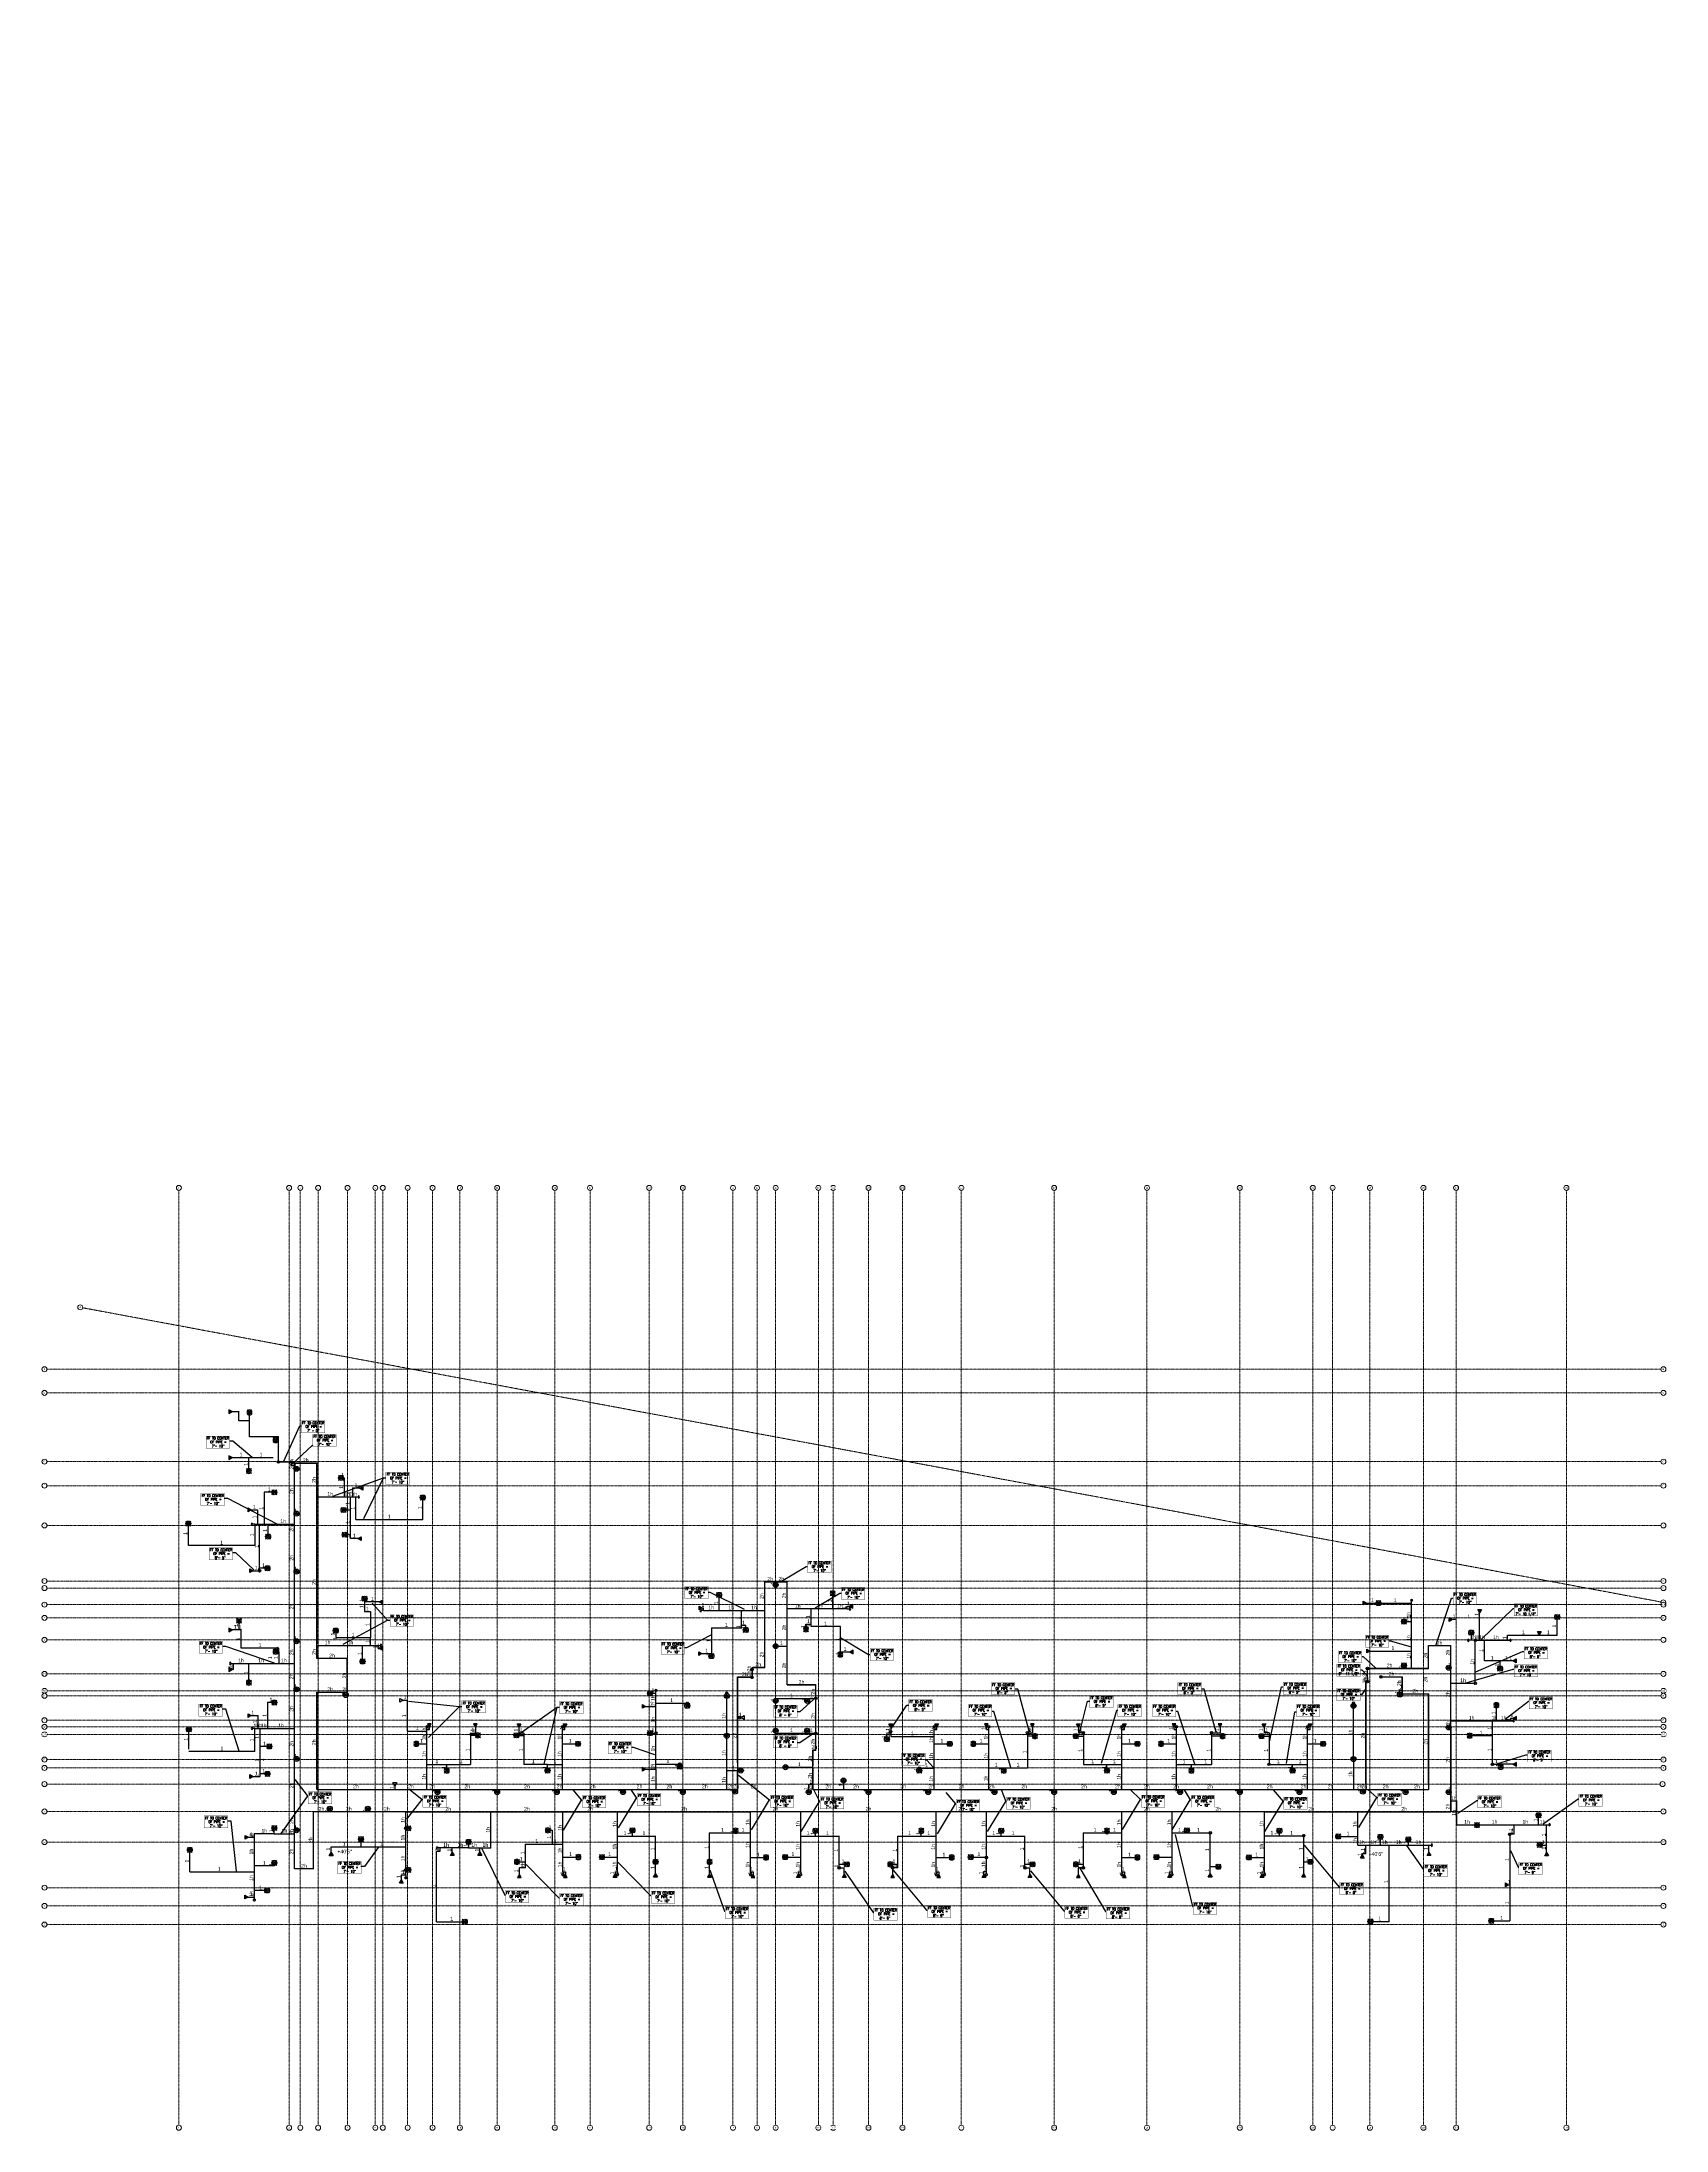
# Model space of a CAD drawing. Header units: inches. Extents: x -3679 to 241, y -496 to 4543.
import ezdxf
from ezdxf.enums import TextEntityAlignment as Align

# ---------------------------------------------------------------- set-up
doc = ezdxf.new("R2010")
doc.units = ezdxf.units.IN
doc.header["$MEASUREMENT"] = 0
doc.linetypes.add('Grid Line', pattern=[0.875, 0.5, -0.125, 0.125, -0.125])
for name, color, linetype in [('Coordination', 1, 'Continuous'), ('headdn', 7, 'Continuous'), ('HEIGHT', 7, 'Continuous'), ('PIPEBL', 4, 'Continuous'), ('pipemn', 6, 'Continuous'), ('PIPESPC', 7, 'Continuous'), ('spk-cap', 7, 'Continuous'), ('spk-pipedrop', 7, 'Continuous'), ('spk-piperise', 7, 'Continuous'), ('TIDYPIPE', 7, 'Continuous')]:
    doc.layers.add(name, color=color, linetype=linetype)
doc.layers.add('S-GRID', color=1, linetype='Continuous', lineweight=9)
doc.layers.add('S-GRID-IDEN', color=1, linetype='Continuous', lineweight=13)
doc.styles.add('Arial', font='arial.ttf', dxfattribs={"height": 3.934132})
doc.styles.add('PDA1', font='ROMAND', dxfattribs={"width": 0.755})
doc.styles.add('PIPE', font='PIPE.SHX')
doc.dimstyles.get("Standard").update_dxf_attribs({"dimtxt": 0.18, "dimasz": 0.18, "dimexe": 0.18, "dimexo": 0.0625, "dimgap": 0.09, "dimtad": 0, "dimtih": 1, "dimtoh": 1, "dimdec": 4, "dimzin": 0, "dimdsep": 46, "dimtxsty": 'Standard', "dimcen": 0.09, "dimadec": 0, "dimazin": 0, "dimtfac": 1, "dimtdec": 4, "dimtofl": 0, "dimtmove": 0, "dimatfit": 3, "dimfxl": 1, "dimtolj": 1, "dimtzin": 0, "dimarcsym": 0})

# ---------------------------------------------------------------- blocks, each defined once
blk = doc.blocks.new('Grid - 3_16_-139788-MAIN LEVEL')
at = {"layer": 'S-GRID-IDEN'}
blk.add_circle((0, 0), 0.188, dxfattribs=at)
blk = doc.blocks.new('side2')
for p, q in [((0, 0), (7.8, 4.5)), ((7.8, -4.5), (0, 0)), ((7.8, 4.5), (7.8, -4.5))]:
    blk.add_line(p, q)
blk.add_solid([(7.8, -4.5), (0, 0), (7.8, 4.5)])
blk = doc.blocks.new('dpend2')
for p, q in [((-6, -6), (6, 6)), ((6, -6), (-6, 6))]:
    blk.add_line(p, q)
for radius in [6, 3]:
    blk.add_circle((0, 0), radius)
for points in [[(0, 0), (-3, 0), (-2.1, 2.1)], [(0, 0), (-3, 0), (-2.1, -2.1)], [(0, 0), (0, 3), (-2.1, 2.1)], [(0, 0), (0, -3), (-2.1, -2.1)], [(0, 0), (0, 3), (2.1, 2.1)], [(0, 0), (3, 0), (2.1, 2.1)], [(0, 0), (3, 0), (2.1, -2.1)], [(0, 0), (0, -3), (2.1, -2.1)]]:
    blk.add_solid(points)
blk = doc.blocks.new('dpend1')
for radius in [6, 3]:
    blk.add_circle((0, 0), radius)
for points in [[(0, 3), (-2.5, -1.6), (-2.6, 1.4)], [(0, 3), (-2.5, -1.6), (2.5, -1.6)], [(2.5, -1.6), (0, 3), (2.6, 1.5)], [(2.5, -1.6), (-2.5, -1.6), (0, -3)]]:
    blk.add_solid(points)
blk = doc.blocks.new('rise')
blk.add_circle((0, 0), 3)
blk = doc.blocks.new('SIDE1')
for p, q in [((0, 0), (7.8, 4.5)), ((7.8, -4.5), (0, 0)), ((7.8, 4.5), (7.8, -4.5))]:
    blk.add_line(p, q)
blk = doc.blocks.new('drop')
blk.add_circle((0, 0), 3)
for points in [[(0, 3), (-2.5, -1.6), (-2.6, 1.4)], [(0, 3), (-2.5, -1.6), (2.5, -1.6)], [(2.5, -1.6), (0, 3), (2.6, 1.5)], [(2.5, -1.6), (-2.5, -1.6), (0, -3)]]:
    blk.add_solid(points)
blk = doc.blocks.new('PIPESPC')
at = {"layer": 'PIPESPC', "style": 'PIPE', "width": 0.9}
blk.add_attdef('SIZE', text='', height=9, dxfattribs=at).set_placement((0, 4), align=Align.CENTER)
at = {"layer": 'PIPESPC', "style": 'PIPE', "flags": 1}
blk.add_attdef('SCHED', (25.3, 3.9), '', height=9, dxfattribs=at)
blk = doc.blocks.new('CAP')
blk.add_line((0, 3), (0, -3))
blk.add_arc((0, 0), 3, 270, 90)
blk = doc.blocks.new('HEIGHTZ')
at = {"layer": 'HEIGHT'}
blk.add_attdef('HEIGHT', (7.8, 2), '', height=9, dxfattribs=at)
blk = doc.blocks.new('vvvvbbbbbbbb')
at = {"layer": 'Coordination', "const_width": 0.75}
blk.add_lwpolyline([(2834.9, 1670), (2834.9, 1641.1), (2891.6, 1641.1), (2891.6, 1670), (2834.9, 1670)], dxfattribs=at)
at = {"layer": 'Coordination', "style": 'PDA1', "width": 0.755}
for s, p in [('FF TO CENTER', (2836.8, 1661.6)), ('OF PIPE = ', (2845, 1652.7)), ('7\'- 10"', (2848.8, 1642.9))]:
    blk.add_text(s, height=6.3, dxfattribs=at).set_placement(p)
blk = doc.blocks.new('vvvvvvvvbbbbbbbbb')
at = {"layer": 'Coordination', "const_width": 0.75}
blk.add_lwpolyline([(7434, 1945.5), (7434, 1916.6), (7490.7, 1916.6), (7490.7, 1945.5), (7434, 1945.5)], dxfattribs=at)
at = {"layer": 'Coordination', "style": 'PDA1', "width": 0.755}
for s, p in [('FF TO CENTER', (7435.9, 1937)), ('OF PIPE = ', (7444.2, 1928.2)), ('8\'- 5"', (7447.9, 1918.3))]:
    blk.add_text(s, height=6.3, dxfattribs=at).set_placement(p)
blk = doc.blocks.new('sssssssssss')
at = {"layer": 'Coordination', "const_width": 0.75}
blk.add_lwpolyline([(7348, 1461.7), (7348, 1432.9), (7404.7, 1432.9), (7404.7, 1461.7), (7348, 1461.7)], dxfattribs=at)
at = {"layer": 'Coordination', "style": 'PDA1', "width": 0.755}
for s, p in [('FF TO CENTER', (7349.9, 1453.3)), ('OF PIPE = ', (7358.2, 1444.5)), ('8\'- 6"', (7361.9, 1434.6))]:
    blk.add_text(s, height=6.3, dxfattribs=at).set_placement(p)
blk = doc.blocks.new('TIDYRUN')
at = {"const_width": 0.5}
blk.add_lwpolyline([(-2.8, 2.8, -2.414214), (-2.8, -2.8, -1.737895)], format="xyb", dxfattribs=at)

msp = doc.modelspace()

# ---------------------------------------------------------------- linework, layer by layer
at = {"layer": 'Coordination', "color": 1, "const_width": 0.75}
for points in [[(-3052.5, 1215.8), (-3052.5, 1186.9), (-2995.8, 1186.9), (-2995.8, 1215.8), (-3052.5, 1215.8)], [(-3275, 909.2), (-3275, 880.3), (-3218.3, 880.3), (-3218.3, 909.2), (-3275, 909.2)], [(-126.4, 773.6), (-126.4, 744.7), (-69.7, 744.7), (-69.7, 773.6), (-126.4, 773.6)], [(-102, 670.4), (-102, 641.5), (-45.3, 641.5), (-45.3, 670.4), (-102, 670.4)], [(-553.8, 628.6), (-553.8, 599.7), (-497.1, 599.7), (-497.1, 628.6), (-553.8, 628.6)], [(-1913, 529.6), (-1913, 500.7), (-1856.3, 500.7), (-1856.3, 529.6), (-1913, 529.6)], [(-1913, 455.1), (-1913, 426.2), (-1856.3, 426.2), (-1856.3, 455.1), (-1913, 455.1)], [(-93.8, 421.2), (-93.8, 392.3), (-37.1, 392.3), (-37.1, 421.2), (-93.8, 421.2)], [(-546.4, 101.3), (-546.4, 72.4), (-489.7, 72.4), (-489.7, 101.3), (-546.4, 101.3)], [(-114.7, 149.8), (-114.7, 120.9), (-58.1, 120.9), (-58.1, 149.8), (-114.7, 149.8)]]:
    msp.add_lwpolyline(points, dxfattribs=at)
at = {"layer": 'HEIGHT', "color": 1}
for points in [[(-492.3, 170.3, 0, 2, 0), (-487.3, 170.3, 0, 0, 0), (-477.3, 170.3, 0, 0, 0)], [(-2291.1, 127.4, 0, 2, 0), (-2291.1, 132.4, 0, 0, 0), (-2291.1, 142.4, 0, 0, 0)]]:
    msp.add_lwpolyline(points, format="xyseb", dxfattribs=at)
at = {"layer": 'PIPEBL', "color": 1}
for p, q in [((-3219.6, 1237.9), (-3203, 1237.9)), ((-3203, 1215.2), (-3203, 1237.9)), ((-3177.6, 1215.2), (-3203, 1215.2)), ((-3177.6, 1215.2), (-3177.6, 1235.9)), ((-3177.6, 1176.9), (-3177.6, 1215.2)), ((-3107.8, 1176.9), (-3177.6, 1176.9)), ((-3107.8, 1116.1), (-3107.8, 1176.9)), ((-3219.6, 1126.9), (-3179.1, 1126.9)), ((-3179.1, 1094.4), (-3179.1, 1126.9)), ((-3179.1, 1126.9), (-3120.6, 1126.9)), ((-3076.3, 1116.1), (-3107.8, 1116.1)), ((-3076.3, 1107.3), (-3076.3, 1116.1)), ((-3069, 1107.3), (-3076.3, 1107.3)), ((-3064, 1099.7), (-3069, 1099.7)), ((-2956.8, 1077.7), (-2949.2, 1077.7)), ((-2949.2, 1077.7), (-2949.2, 1032)), ((-3117.7, 1043), (-3141.9, 1043)), ((-3141.9, 1043), (-3141.9, 966)), ((-3015, 1032), (-2949.2, 1032)), ((-2949.2, 1032), (-2933.8, 1032)), ((-2933.8, 1032), (-2929, 1032)), ((-2933.8, 1000.4), (-2933.8, 1032)), ((-2911.8, 1052.9), (-2929, 1052.9)), ((-2929, 1052.9), (-2929, 1032)), ((-2929, 1032), (-2921, 1032)), ((-2921, 977.4), (-2921, 1032)), ((-2921, 1032), (-2915, 1032)), ((-2759.5, 977.4), (-2759.5, 1030.4)), ((-3325.2, 914.3), (-3325.2, 967.7)), ((-3173.2, 1000.7), (-3158.6, 1000.7)), ((-3164.8, 966), (-3170.8, 966)), ((-3164.8, 966), (-3158.6, 966)), ((-3164.8, 966), (-3164.8, 914.3)), ((-3158.6, 1000.7), (-3158.6, 966)), ((-3158.6, 966), (-3153.1, 966)), ((-3153.1, 966), (-3141.9, 966)), ((-3153.1, 859.7), (-3153.1, 966)), ((-3141.9, 966), (-3132.7, 966)), ((-3132.7, 966), (-3069, 966)), ((-3132.7, 936.2), (-3132.7, 966)), ((-3064, 991.7), (-3069, 991.7)), ((-2950.6, 1000.4), (-2933.8, 1000.4)), ((-2933.8, 940.9), (-2933.8, 1000.4)), ((-2921, 977.4), (-2759.5, 977.4)), ((-3164.8, 914.3), (-3325.2, 914.3)), ((-2947.8, 940.9), (-2933.8, 940.9)), ((-2933.8, 931.4), (-2933.8, 940.9)), ((-2916.3, 931.4), (-2933.8, 931.4)), ((-3153.1, 853.7), (-3153.1, 859.7)), ((-3134.2, 859.7), (-3153.1, 859.7)), ((-3168.7, 853.7), (-3153.1, 853.7)), ((-3064, 851.7), (-3069, 851.7)), ((-1908, 819.7), (-1908, 827)), ((-2899.9, 786.4), (-2899.9, 778.4)), ((-2864.4, 778.4), (-2899.9, 778.4)), ((-2899.9, 778.4), (-2899.9, 755.2)), ((-2082.1, 757.9), (-2088.1, 757.9)), ((-2085.1, 763.9), (-2082.1, 763.9)), ((-2082.1, 757.9), (-2082.1, 763.9)), ((-2082.1, 757.9), (-2044.6, 757.9)), ((-2044.6, 757.9), (-2044.6, 795.4)), ((-2044.6, 757.9), (-1986.1, 757.9)), ((-1990.9, 757.9), (-1990.9, 721.4)), ((-1986.1, 757.9), (-1934.5, 757.9)), ((-1880.5, 762.7), (-1822.6, 762.7)), ((-1822.6, 762.7), (-1770.4, 762.7)), ((-1822.6, 724.6), (-1822.6, 762.7)), ((-1770.4, 762.7), (-1770.4, 799.2)), ((-1770.4, 762.7), (-1735.9, 762.7)), ((-1735.9, 761.7), (-1735.9, 767.7)), ((-1735.9, 767.7), (-1729.9, 767.7)), ((-1735.9, 761.7), (-1729.9, 761.7)), ((-482.5, 775.7), (-453.4, 775.7)), ((-453.4, 775.7), (-373.4, 775.7)), ((-373.4, 775.7), (-373.4, 781.7)), ((-373.4, 731.2), (-373.4, 775.7)), ((-3203, 711), (-3219.6, 711)), ((-3203, 733.5), (-3203, 711)), ((-3197.5, 711), (-3203, 711)), ((-3197.5, 666.7), (-3197.5, 711)), ((-2969.4, 709.4), (-2969.4, 692.3)), ((-2899.9, 755.2), (-2885.9, 755.2)), ((-2885.9, 755.2), (-2885.9, 692.3)), ((-1990.9, 715.6), (-2063.1, 715.6)), ((-2063.1, 715.6), (-2063.1, 653.9)), ((-1990.9, 721.4), (-1990.9, 715.6)), ((-1980.1, 721.4), (-1990.9, 721.4)), ((-1980.1, 710.9), (-1980.1, 721.4)), ((-1834.9, 712.7), (-1834.9, 724.6)), ((-1834.9, 724.6), (-1822.6, 724.6)), ((-1822.6, 719.4), (-1822.6, 724.6)), ((-1751.9, 719.4), (-1822.6, 719.4)), ((-1751.9, 657.7), (-1751.9, 719.4)), ((-391.9, 731.2), (-373.4, 731.2)), ((-373.4, 659.9), (-373.4, 731.2)), ((-267.2, 736.2), (-274.9, 736.2)), ((-209.5, 686), (-209.5, 752.3)), ((-22, 698), (-22, 742.2)), ((-3107, 666.7), (-3197.5, 666.7)), ((-3114.6, 658.5), (-3107, 658.5)), ((-3107, 658.5), (-3107, 666.7)), ((-3107, 658.5), (-3107, 630)), ((-3064, 683.7), (-3069, 683.7)), ((-3015, 673.4), (-2904.9, 673.4)), ((-2969.4, 692.3), (-2885.9, 692.3)), ((-2904.9, 673.4), (-2885.9, 673.4)), ((-2904.9, 634.9), (-2904.9, 673.4)), ((-2885.9, 673.4), (-2885.9, 692.3)), ((-2885.9, 673.4), (-2867.4, 673.4)), ((-2867.4, 666.4), (-2867.4, 673.4)), ((-2867.4, 673.4), (-2861.4, 673.4)), ((-2867.4, 666.4), (-2864.4, 666.4)), ((-1908, 671.7), (-1880.5, 671.7)), ((-1751.9, 651.7), (-1751.9, 657.7)), ((-1729.1, 657.7), (-1751.9, 657.7)), ((-474, 659.9), (-373.4, 659.9)), ((-373.4, 618), (-373.4, 659.9)), ((-229.5, 686), (-235.5, 686)), ((-229.5, 704.5), (-229.5, 686)), ((-219.8, 686), (-229.5, 686)), ((-219.8, 582.1), (-219.8, 686)), ((-219.8, 686), (-209.5, 686)), ((-209.5, 686), (-198, 686)), ((-198, 686), (-142, 686)), ((-198, 636.4), (-198, 686)), ((-142, 686), (-142, 698)), ((-142, 698), (-65.5, 698)), ((-142, 686), (-136, 686)), ((-65.5, 699.4), (-65.5, 698)), ((-65.5, 698), (-22, 698)), ((-3222.6, 630), (-3216.6, 630)), ((-3216.6, 615.5), (-3219.6, 615.5)), ((-3216.6, 630), (-3179.1, 630)), ((-3216.6, 615.5), (-3216.6, 630)), ((-3179.1, 584), (-3179.1, 630)), ((-3179.1, 630), (-3120.6, 630)), ((-3120.6, 630), (-3107, 630)), ((-3107, 630), (-3069, 630)), ((-2085.9, 653.9), (-2063.1, 653.9)), ((-2063.1, 653.9), (-2063.1, 647.9)), ((-391.9, 625.4), (-391.9, 618)), ((-284, 619.7), (-279, 619.7)), ((-160, 636.4), (-198, 636.4)), ((-129.4, 636.4), (-160, 636.4)), ((-160, 617.7), (-160, 636.4)), ((-160, 617.7), (-160, 632.5)), ((-3064, 567.7), (-3069, 567.7)), ((-2951.2, 553.8), (-2951.2, 560.6)), ((-2211.3, 558), (-2196.9, 558)), ((-2196.9, 558), (-2196.9, 564)), ((-2196.9, 534), (-2196.9, 558)), ((-2026, 551.7), (-2026, 557.7)), ((-401.7, 554.8), (-401.7, 566.8)), ((-401.7, 566.8), (-396.6, 566.8)), ((-279, 582.1), (-219.8, 582.1)), ((-3173.2, 504.3), (-3157.4, 504.3)), ((-3157.4, 504.3), (-3157.4, 473.3)), ((-3117.8, 535.8), (-3134.4, 535.8)), ((-3134.4, 535.8), (-3134.4, 473.3)), ((-2951.2, 553.8), (-2945.2, 553.8)), ((-2807, 541.3), (-2797.3, 541.3)), ((-2797.3, 541.3), (-2797.3, 466.4)), ((-2221.8, 526.5), (-2196.9, 526.5)), ((-2196.9, 534), (-2121.3, 534)), ((-2196.9, 526.5), (-2196.9, 534)), ((-2196.9, 462), (-2196.9, 526.5)), ((-2121.3, 528), (-2121.3, 534)), ((-2026, 455.7), (-2026, 551.7)), ((-1908, 545.7), (-1832, 545.7)), ((-1908, 545.7), (-1908, 539.7)), ((-1832, 545.7), (-1832, 539.7)), ((-1832, 545.7), (-1811, 545.7)), ((-513.6, 527.8), (-513.6, 533.8)), ((-513.6, 399.3), (-513.6, 527.8)), ((-168.9, 491.9), (-168.9, 529.4)), ((-3323.9, 423.3), (-3323.9, 471.3)), ((-3164.7, 473.3), (-3170.7, 473.3)), ((-3164.7, 473.3), (-3157.4, 473.3)), ((-3164.7, 417.9), (-3164.7, 473.3)), ((-3157.4, 473.3), (-3152.4, 473.3)), ((-3152.4, 473.3), (-3134.4, 473.3)), ((-3152.4, 473.3), (-3152.4, 429.8)), ((-3134.4, 473.3), (-3069, 473.3)), ((-2797.3, 466.4), (-2749.5, 466.4)), ((-2749.5, 470.6), (-2749.5, 476.6)), ((-2749.5, 466.4), (-2749.5, 470.6)), ((-2749.5, 470.6), (-2743.5, 470.6)), ((-2749.5, 436.1), (-2749.5, 466.4)), ((-2743.5, 470.6), (-2743.5, 476.6)), ((-2644.5, 462.1), (-2632.5, 462.1)), ((-2644.5, 462.1), (-2644.5, 456.6)), ((-2644.5, 456.6), (-2644.5, 386.6)), ((-2626.5, 456.6), (-2644.5, 456.6)), ((-2632.5, 476.6), (-2632.5, 462.1)), ((-2533.5, 456.6), (-2515.5, 456.6)), ((-2527.5, 476.6), (-2527.5, 462.1)), ((-2515.5, 462.1), (-2527.5, 462.1)), ((-2515.5, 462.1), (-2515.5, 456.6)), ((-2515.5, 456.6), (-2515.5, 386.6)), ((-2422.5, 470.6), (-2422.5, 476.6)), ((-2422.5, 436.1), (-2422.5, 470.6)), ((-2422.5, 470.6), (-2416.5, 470.6)), ((-2416.5, 470.6), (-2416.5, 476.6)), ((-2211.3, 462), (-2196.9, 462)), ((-2196.9, 387), (-2196.9, 462)), ((-2026, 371.7), (-2026, 455.7)), ((-1992.1, 499.6), (-1995.1, 499.6)), ((-1908, 461.7), (-1908, 467.7)), ((-1908, 461.7), (-1832, 461.7)), ((-1832, 461.7), (-1832, 467.7)), ((-1832, 461.7), (-1811, 461.7)), ((-1639.5, 447.6), (-1639.5, 459.9)), ((-1639.5, 459.9), (-1630.5, 459.9)), ((-1630.5, 476.6), (-1630.5, 465.3)), ((-1630.5, 465.3), (-1630.5, 459.9)), ((-1630.5, 459.9), (-1630.5, 454.2)), ((-1630.5, 454.2), (-1525.5, 454.2)), ((-1525.5, 470.6), (-1525.5, 476.6)), ((-1525.5, 454.2), (-1525.5, 470.6)), ((-1525.5, 470.6), (-1519.5, 470.6)), ((-1525.5, 436.1), (-1525.5, 454.2)), ((-1519.5, 470.6), (-1519.5, 476.6)), ((-1399.6, 470.6), (-1399.6, 476.6)), ((-1399.6, 470.6), (-1393.6, 470.6)), ((-1393.6, 470.6), (-1393.6, 476.6)), ((-1393.6, 436.1), (-1393.6, 470.6)), ((-1300.6, 463), (-1288.6, 463)), ((-1300.6, 463), (-1300.6, 454.6)), ((-1300.6, 454.6), (-1300.6, 378.6)), ((-1282.6, 454.6), (-1300.6, 454.6)), ((-1288.6, 476.6), (-1288.6, 463)), ((-1183.6, 454.6), (-1165.6, 454.6)), ((-1177.6, 476.6), (-1177.6, 463)), ((-1165.6, 463), (-1177.6, 463)), ((-1165.6, 463), (-1165.6, 454.6)), ((-1165.6, 454.6), (-1165.6, 386.6)), ((-1072.6, 470.6), (-1072.6, 476.6)), ((-1072.6, 436.1), (-1072.6, 470.6)), ((-1072.6, 470.6), (-1066.6, 470.6)), ((-1066.6, 470.6), (-1066.6, 476.6)), ((-946.7, 470.6), (-946.7, 476.6)), ((-946.7, 470.6), (-940.7, 470.6)), ((-940.7, 470.6), (-940.7, 476.6)), ((-940.7, 436.1), (-940.7, 470.6)), ((-856.2, 463), (-835.7, 463)), ((-856.2, 463), (-856.2, 454.6)), ((-856.2, 454.6), (-856.2, 386.4)), ((-829.7, 454.6), (-856.2, 454.6)), ((-835.7, 476.6), (-835.7, 463)), ((-735.6, 454.6), (-717.6, 454.6)), ((-729.6, 476.6), (-729.6, 463)), ((-717.6, 463), (-729.6, 463)), ((-717.6, 463), (-717.6, 454.6)), ((-717.6, 454.6), (-717.6, 386.6)), ((-624.6, 470.6), (-624.6, 476.6)), ((-624.6, 436.1), (-624.6, 470.6)), ((-624.6, 470.6), (-618.6, 470.6)), ((-618.6, 470.6), (-618.6, 476.6)), ((-284, 475.7), (-279, 475.7)), ((-279, 491.9), (-178.4, 491.9)), ((-233.4, 455.9), (-178.4, 455.9)), ((-178.4, 491.9), (-168.9, 491.9)), ((-178.4, 455.9), (-178.4, 491.9)), ((-178.4, 386.9), (-178.4, 455.9)), ((-168.9, 491.9), (-134.4, 491.9)), ((-134.4, 491.9), (-134.4, 497.9)), ((-134.4, 497.9), (-128.4, 497.9)), ((-134.4, 491.9), (-128.4, 491.9)), ((-3164.7, 417.9), (-3323.9, 417.9)), ((-3152.4, 429.8), (-3152.4, 363.6)), ((-3129.7, 429.8), (-3152.4, 429.8)), ((-2775, 436.1), (-2749.5, 436.1)), ((-2749.5, 386.6), (-2749.5, 436.1)), ((-2422.5, 436.1), (-2385, 436.1)), ((-2422.5, 386.6), (-2422.5, 436.1)), ((-1525.5, 436.1), (-1488, 436.1)), ((-1525.5, 377.6), (-1525.5, 436.1)), ((-1431.1, 436.1), (-1393.6, 436.1)), ((-1393.6, 378.6), (-1393.6, 436.1)), ((-1072.6, 436.1), (-1035.1, 436.1)), ((-1072.6, 386.6), (-1072.6, 436.1)), ((-978.2, 436.1), (-940.7, 436.1)), ((-940.7, 386.4), (-940.7, 436.1)), ((-624.6, 436.1), (-587.1, 436.1)), ((-624.6, 386.6), (-624.6, 436.1)), ((-3168.7, 357.3), (-3152.4, 357.3)), ((-3152.4, 363.6), (-3152.4, 357.3)), ((-3134.2, 363.6), (-3152.4, 363.6)), ((-3064, 399.7), (-3069, 399.7)), ((-2749.5, 326), (-2749.5, 386.6)), ((-2749.5, 386.6), (-2701.5, 386.6)), ((-2701.5, 371.6), (-2701.5, 386.6)), ((-2701.5, 386.6), (-2644.5, 386.6)), ((-2458.5, 386.6), (-2515.5, 386.6)), ((-2458.5, 371.6), (-2458.5, 386.6)), ((-2458.5, 386.6), (-2422.5, 386.6)), ((-2422.5, 326), (-2422.5, 386.6)), ((-2221.8, 375), (-2196.9, 375)), ((-2196.9, 375), (-2196.9, 387)), ((-2196.9, 387), (-2139.3, 387)), ((-2196.9, 375), (-2196.9, 326)), ((-2139.3, 387), (-2139.3, 381)), ((-2026, 326), (-2026, 371.7)), ((-2026, 371.7), (-1992, 371.7)), ((-1884, 379.7), (-1818, 379.7)), ((-1561.5, 377.6), (-1525.5, 377.6)), ((-1561.5, 377.6), (-1561.5, 371.6)), ((-1525.5, 326), (-1525.5, 377.6)), ((-1393.6, 326), (-1393.6, 378.6)), ((-1393.6, 378.6), (-1357.6, 378.6)), ((-1357.6, 371.6), (-1357.6, 378.6)), ((-1357.6, 378.6), (-1300.6, 378.6)), ((-1165.6, 386.6), (-1108.6, 386.6)), ((-1108.6, 386.6), (-1072.6, 386.6)), ((-1108.6, 371.6), (-1108.6, 386.6)), ((-1072.6, 326), (-1072.6, 386.6)), ((-940.7, 326), (-940.7, 386.4)), ((-940.7, 386.4), (-904.7, 386.4)), ((-904.7, 371.6), (-904.7, 386.4)), ((-904.7, 386.4), (-856.2, 386.4)), ((-717.6, 386.6), (-660.6, 386.6)), ((-660.6, 386.6), (-624.6, 386.6)), ((-660.6, 371.6), (-660.6, 386.6)), ((-624.6, 326), (-624.6, 386.6)), ((-513.6, 399.3), (-513.6, 326)), ((-178.4, 386.9), (-158.4, 386.9)), ((-128.4, 386.9), (-158.4, 386.9)), ((-158.4, 380.9), (-158.4, 386.9)), ((-2827, 335), (-2827, 326)), ((-2724, 319.7), (-2724, 326)), ((-2580, 319.7), (-2580, 326)), ((-2436, 319.7), (-2436, 326)), ((-2276.3, 319.7), (-2276.3, 326)), ((-2132, 319.7), (-2132, 326)), ((-2006, 320.7), (-2006, 326)), ((-1828, 319.7), (-1828, 337.6)), ((-1828, 337.6), (-1818, 337.6)), ((-1744.3, 347.5), (-1744.3, 326)), ((-1684, 319.7), (-1684, 326)), ((-1540, 319.7), (-1540, 326)), ((-1380, 319.7), (-1380, 326)), ((-1236, 319.7), (-1236, 326)), ((-1092, 319.7), (-1092, 326)), ((-932, 319.7), (-932, 326)), ((-788, 319.7), (-788, 326)), ((-644, 319.7), (-644, 326)), ((-491, 320.7), (-491, 326)), ((-388, 319.7), (-388, 326)), ((-284, 319.7), (-279, 319.7)), ((-2984, 279.7), (-2984, 272)), ((-2892, 279.7), (-2892, 272)), ((-2800.6, 232.3), (-2800.6, 272)), ((-2595.1, 184.8), (-2595.1, 272)), ((-2421.5, 194.4), (-2421.5, 272)), ((-2289.6, 213.4), (-2289.6, 272)), ((-1968.6, 221.4), (-1968.6, 272)), ((-1847.6, 213.4), (-1847.6, 272)), ((-1520.6, 213.4), (-1520.6, 272)), ((-1399.6, 213.4), (-1399.6, 272)), ((-1072.6, 221.4), (-1072.6, 272)), ((-951.6, 221.4), (-951.6, 272)), ((-728.5, 214.4), (-728.5, 272)), ((-503.4, 212.6), (-503.4, 272)), ((-264, 297.9), (-279, 297.9)), ((-264, 240.8), (-264, 297.9)), ((-67.2, 240.8), (-67.2, 263.9)), ((-3180.2, 210.5), (-3166, 210.5)), ((-3117.7, 219.2), (-3166, 219.2)), ((-3166, 219.2), (-3166, 210.5)), ((-3166, 210.5), (-3166, 141.6)), ((-3117.7, 219.2), (-3117.7, 233)), ((-3117.7, 219.2), (-3069, 219.2)), ((-3064, 227.7), (-3069, 227.7)), ((-2908.6, 206.3), (-2908.6, 187.3)), ((-2800.6, 187.3), (-2800.6, 232.3)), ((-2800.6, 232.3), (-2794.6, 232.3)), ((-2457.5, 227.4), (-2447.5, 227.4)), ((-2447.5, 227.4), (-2447.5, 194.4)), ((-2289.6, 162.9), (-2289.6, 213.4)), ((-2289.6, 213.4), (-2253.6, 213.4)), ((-2253.6, 213.4), (-2253.6, 227.4)), ((-2253.6, 213.4), (-2197.9, 213.4)), ((-2197.9, 151.4), (-2197.9, 213.4)), ((-2067.6, 221.4), (-2004.6, 221.4)), ((-2067.6, 151.4), (-2067.6, 221.4)), ((-2004.6, 221.4), (-2004.6, 226.4)), ((-2004.6, 221.4), (-1968.6, 221.4)), ((-1968.6, 161.9), (-1968.6, 221.4)), ((-1847.6, 162.9), (-1847.6, 213.4)), ((-1847.6, 213.4), (-1811.6, 213.4)), ((-1811.6, 213.4), (-1811.6, 226.4)), ((-1811.6, 213.4), (-1754.6, 213.4)), ((-1754.6, 145.4), (-1754.6, 213.4)), ((-1613.6, 213.4), (-1556.6, 213.4)), ((-1613.6, 145.4), (-1613.6, 213.4)), ((-1556.6, 213.4), (-1556.6, 226.4)), ((-1556.6, 213.4), (-1520.6, 213.4)), ((-1520.6, 161.9), (-1520.6, 213.4)), ((-1399.6, 162.9), (-1399.6, 213.4)), ((-1399.6, 213.4), (-1363.6, 213.4)), ((-1363.6, 213.4), (-1363.6, 226.4)), ((-1363.6, 213.4), (-1306.4, 213.4)), ((-1306.4, 145.4), (-1306.4, 213.4)), ((-1165.6, 221.4), (-1108.6, 221.4)), ((-1165.6, 145.4), (-1165.6, 221.4)), ((-1108.6, 221.4), (-1108.6, 226.4)), ((-1108.6, 221.4), (-1072.6, 221.4)), ((-1072.6, 161.9), (-1072.6, 221.4)), ((-951.6, 162.9), (-951.6, 221.4)), ((-951.6, 221.4), (-915.6, 221.4)), ((-915.6, 221.4), (-915.6, 227.4)), ((-915.6, 221.4), (-859.6, 221.4)), ((-859.6, 139.5), (-859.6, 221.4)), ((-728.5, 161.9), (-728.5, 214.4)), ((-728.5, 214.4), (-692.5, 214.4)), ((-692.5, 214.4), (-692.5, 226.4)), ((-692.5, 214.4), (-633.8, 214.4)), ((-633.8, 151.4), (-633.8, 214.4)), ((-550.6, 212.6), (-503.4, 212.6)), ((-503.4, 191.7), (-503.4, 212.6)), ((-448.8, 191.7), (-448.8, 211.6)), ((-381.3, 191.7), (-381.3, 205.6)), ((-264, 240.8), (-215.7, 240.8)), ((-215.7, 240.8), (-67.2, 240.8)), ((-215.7, 239.9), (-215.7, 240.8)), ((-126.5, 217.8), (-136.7, 217.8)), ((-136.7, 217.8), (-136.7, 95.9)), ((-126.5, 240.8), (-126.5, 217.8)), ((-67.2, 240.8), (-47.7, 240.8)), ((-47.7, 191.9), (-47.7, 240.8)), ((-47.7, 240.8), (-41.7, 240.8)), ((-3321.6, 127), (-3321.6, 180.2)), ((-2980.6, 187.3), (-2908.6, 187.3)), ((-2980.6, 173.8), (-2980.6, 187.3)), ((-2908.6, 187.3), (-2800.6, 187.3)), ((-2800.6, 131.8), (-2800.6, 187.3)), ((-2726.6, 7), (-2726.6, 176.6)), ((-2718.5, 176.6), (-2726.6, 176.6)), ((-2718.5, 184.8), (-2724.5, 184.8)), ((-2688.3, 184.8), (-2718.5, 184.8)), ((-2718.5, 184.8), (-2718.5, 176.6)), ((-2649.1, 184.8), (-2688.3, 184.8)), ((-2688.3, 174.4), (-2688.3, 184.8)), ((-2649.1, 199.6), (-2649.1, 184.8)), ((-2649.1, 184.8), (-2621.8, 184.8)), ((-2621.8, 184.8), (-2595.1, 184.8)), ((-2621.8, 174.4), (-2621.8, 184.8)), ((-2532.5, 151.4), (-2511.5, 151.4)), ((-2511.5, 194.4), (-2447.5, 194.4)), ((-2511.5, 151.4), (-2511.5, 194.4)), ((-2511.5, 137.3), (-2511.5, 151.4)), ((-2447.5, 194.4), (-2421.5, 194.4)), ((-2421.5, 162.9), (-2421.5, 194.4)), ((-2421.5, 127.4), (-2421.5, 162.9)), ((-2421.5, 162.9), (-2384, 162.9)), ((-2327.1, 162.9), (-2289.6, 162.9)), ((-2289.6, 127.4), (-2289.6, 162.9)), ((-2197.9, 122.4), (-2197.9, 151.4)), ((-2067.6, 124.4), (-2067.6, 151.4)), ((-1968.6, 127.4), (-1968.6, 161.9)), ((-1968.6, 161.9), (-1931.1, 161.9)), ((-1885.1, 162.9), (-1847.6, 162.9)), ((-1847.6, 127.4), (-1847.6, 162.9)), ((-1520.6, 127.4), (-1520.6, 161.9)), ((-1520.6, 161.9), (-1483.1, 161.9)), ((-1437.1, 162.9), (-1399.6, 162.9)), ((-1399.6, 161.9), (-1399.6, 162.9)), ((-1399.6, 128.1), (-1399.6, 161.9)), ((-1072.6, 127.4), (-1072.6, 161.9)), ((-1072.6, 161.9), (-1035.1, 161.9)), ((-989.1, 162.9), (-951.6, 162.9)), ((-951.6, 127.4), (-951.6, 162.9)), ((-766, 161.9), (-728.5, 161.9)), ((-728.5, 127.4), (-728.5, 161.9)), ((-633.8, 122.3), (-633.8, 151.4)), ((-633.8, 151.4), (-617.5, 151.4)), ((-503.4, 191.7), (-483.6, 191.7)), ((-492.3, 168.1), (-492.3, 171.1)), ((-492.3, 171.1), (-483.6, 171.1)), ((-483.6, 171.1), (-483.6, 191.7)), ((-483.6, 191.7), (-448.8, 191.7)), ((-448.8, 191.7), (-427.8, 191.7)), ((-427.8, 191.7), (-381.3, 191.7)), ((-427.8, 7.6), (-427.8, 191.7)), ((-381.3, 191.7), (-331.8, 191.7)), ((-331.8, 174.1), (-331.8, 191.7)), ((-331.8, 191.7), (-325.8, 191.7)), ((-64.2, 191.9), (-47.7, 191.9)), ((-47.7, 173.9), (-47.7, 191.9)), ((-3321.6, 127), (-3166, 127)), ((-3166, 141.6), (-3166, 127)), ((-3117.7, 141.6), (-3166, 141.6)), ((-3166, 127), (-3166, 82.5)), ((-3117.7, 148.7), (-3117.7, 141.6)), ((-2811.1, 107.8), (-2811.1, 119.8)), ((-2811.1, 119.8), (-2800.6, 119.8)), ((-2800.6, 119.8), (-2800.6, 131.8)), ((-2800.6, 131.8), (-2794.6, 131.8)), ((-2800.6, 119.8), (-2800.6, 113.8)), ((-2511.5, 137.3), (-2526.5, 137.3)), ((-2526.5, 121.4), (-2526.5, 137.3)), ((-2421.5, 127.4), (-2415.5, 127.4)), ((-2421.5, 127.4), (-2421.5, 121.4)), ((-2415.5, 127.4), (-2415.5, 121.4)), ((-2295.6, 127.4), (-2289.6, 127.4)), ((-2295.6, 127.4), (-2295.6, 121.4)), ((-2289.6, 127.4), (-2289.6, 121.4)), ((-1968.6, 127.4), (-1962.6, 127.4)), ((-1968.6, 127.4), (-1968.6, 121.4)), ((-1962.6, 127.4), (-1962.6, 121.4)), ((-1853.6, 127.4), (-1847.6, 127.4)), ((-1853.6, 127.4), (-1853.6, 121.4)), ((-1847.6, 127.4), (-1847.6, 121.4)), ((-1754.6, 137), (-1754.6, 145.4)), ((-1754.6, 145.4), (-1736.4, 145.4)), ((-1754.6, 137), (-1742.6, 137)), ((-1742.6, 121.4), (-1742.6, 137)), ((-1631.6, 145.4), (-1613.6, 145.4)), ((-1613.6, 137), (-1625.6, 137)), ((-1625.6, 121.4), (-1625.6, 137)), ((-1613.6, 137), (-1613.6, 145.4)), ((-1520.6, 127.4), (-1514.6, 127.4)), ((-1520.6, 127.4), (-1520.6, 121.4)), ((-1514.6, 127.4), (-1514.6, 121.4)), ((-1405.6, 128.1), (-1399.6, 128.1)), ((-1405.6, 121.4), (-1405.6, 128.1)), ((-1399.6, 121.4), (-1399.6, 128.1)), ((-1306.4, 137), (-1306.4, 145.4)), ((-1306.4, 145.4), (-1288.4, 145.4)), ((-1306.4, 137), (-1294.6, 137)), ((-1294.6, 121.4), (-1294.6, 137)), ((-1183.6, 145.4), (-1165.6, 145.4)), ((-1177.6, 121.4), (-1177.6, 137)), ((-1177.6, 137), (-1165.6, 137)), ((-1165.6, 137), (-1165.6, 145.4)), ((-1072.6, 127.4), (-1066.6, 127.4)), ((-1072.6, 127.4), (-1072.6, 121.4)), ((-1066.6, 127.4), (-1066.6, 121.4)), ((-957.6, 127.4), (-951.6, 127.4)), ((-957.6, 127.4), (-957.6, 121.4)), ((-951.6, 127.4), (-951.6, 121.4)), ((-859.6, 122.4), (-859.6, 139.5)), ((-839.9, 139.5), (-859.6, 139.5)), ((-734.5, 127.4), (-728.5, 127.4)), ((-734.5, 127.4), (-734.5, 121.4)), ((-728.5, 127.4), (-728.5, 121.4)), ((-3180.7, 66.2), (-3166, 66.2)), ((-3166, 82.5), (-3166, 66.2)), ((-3135.2, 82.5), (-3166, 82.5)), ((-3166, 66.2), (-3166, 60.2)), ((-139.3, 95.9), (-136.7, 95.9)), ((-136.7, 95.9), (-136.7, 8.9)), ((-2726.6, 7), (-2658.1, 7)), ((-472.8, 7.6), (-427.8, 7.6)), ((-181.2, 8.9), (-136.7, 8.9))]:
    msp.add_line(p, q, dxfattribs=at)
at = {"layer": 'pipemn', "color": 1}
for p, q in [((-3069, 1113.6), (-3015, 1113.6)), ((-3069, 1107.3), (-3069, 1113.6)), ((-3015, 1032), (-3015, 1113.6)), ((-3069, 1099.7), (-3069, 1107.3)), ((-3069, 991.7), (-3069, 1099.7)), ((-3015, 673.4), (-3015, 1032)), ((-3069, 966), (-3069, 991.7)), ((-3069, 918.7), (-3069, 966)), ((-3069, 851.7), (-3069, 918.7)), ((-3069, 683.7), (-3069, 851.7)), ((-1934.5, 827), (-1908, 827)), ((-1934.5, 757.9), (-1934.5, 827)), ((-1908, 827), (-1880.5, 827)), ((-1880.5, 762.7), (-1880.5, 827)), ((-1934.5, 620.7), (-1934.5, 757.9)), ((-1880.5, 671.7), (-1880.5, 762.7)), ((-3069, 630), (-3069, 683.7)), ((-3015, 642), (-3015, 673.4)), ((-1880.5, 578.3), (-1880.5, 671.7)), ((-333, 618), (-333, 672.5)), ((-279, 672.5), (-333, 672.5)), ((-279, 619.7), (-279, 672.5)), ((-3069, 567.7), (-3069, 630)), ((-2942, 642), (-3015, 642)), ((-2942, 560.6), (-2942, 642)), ((-1965, 620.7), (-1934.5, 620.7)), ((-1965, 615.5), (-1965, 620.7)), ((-1965, 615.5), (-1965, 596.7)), ((-479.9, 618), (-391.9, 618)), ((-479.9, 586), (-479.9, 618)), ((-391.9, 618), (-373.4, 618)), ((-373.4, 618), (-333, 618)), ((-279, 491.9), (-279, 619.7)), ((-3069, 473.3), (-3069, 567.7)), ((-3015, 326), (-3015, 560.6)), ((-3015, 560.6), (-2951.2, 560.6)), ((-2951.2, 560.6), (-2942, 560.6)), ((-1965, 596.7), (-2000.4, 596.7)), ((-2000.4, 596.7), (-2000.4, 326)), ((-1811, 578.3), (-1880.5, 578.3)), ((-1811, 545.7), (-1811, 578.3)), ((-479.9, 586), (-484.2, 586)), ((-484.2, 586), (-484.2, 326)), ((-447.3, 597.7), (-396.6, 597.7)), ((-396.6, 597.7), (-396.6, 566.8)), ((-396.6, 566.8), (-396.6, 556.7)), ((-396.6, 556.7), (-333, 556.7)), ((-333, 556.7), (-333, 326)), ((-1811, 461.7), (-1811, 545.7)), ((-3069, 399.7), (-3069, 473.3)), ((-1811, 421.1), (-1811, 461.7)), ((-279, 475.7), (-279, 491.9)), ((-279, 475.7), (-279, 319.7)), ((-1818, 379.7), (-1818, 421.1)), ((-1818, 421.1), (-1811, 421.1)), ((-3069, 272), (-3069, 399.7)), ((-1818, 337.6), (-1818, 379.7)), ((-3015, 326), (-2827, 326)), ((-2827, 326), (-2749.5, 326)), ((-2749.5, 326), (-2724, 326)), ((-2724, 326), (-2580, 326)), ((-2580, 326), (-2436, 326)), ((-2436, 326), (-2422.5, 326)), ((-2422.5, 326), (-2276.3, 326)), ((-2276.3, 326), (-2196.9, 326)), ((-2196.9, 326), (-2132, 326)), ((-2132, 326), (-2026, 326)), ((-2026, 326), (-2006, 326)), ((-2006, 326), (-2000.4, 326)), ((-1818, 326), (-1818, 337.6)), ((-1818, 326), (-1744.3, 326)), ((-1744.3, 326), (-1684, 326)), ((-1684, 326), (-1540, 326)), ((-1540, 326), (-1525.5, 326)), ((-1525.5, 326), (-1393.6, 326)), ((-1393.6, 326), (-1380, 326)), ((-1380, 326), (-1236, 326)), ((-1236, 326), (-1092, 326)), ((-1092, 326), (-1072.6, 326)), ((-1072.6, 326), (-940.7, 326)), ((-940.7, 326), (-932, 326)), ((-932, 326), (-788, 326)), ((-788, 326), (-644, 326)), ((-644, 326), (-624.6, 326)), ((-624.6, 326), (-513.6, 326)), ((-513.6, 326), (-491, 326)), ((-491, 326), (-484.2, 326)), ((-484.2, 326), (-388, 326)), ((-388, 326), (-333, 326)), ((-279, 319.7), (-279, 297.9)), ((-3069, 272), (-3069, 227.7)), ((-2984, 272), (-3023.3, 272)), ((-3023.3, 134.7), (-3023.3, 272)), ((-2892, 272), (-2984, 272)), ((-2800.6, 272), (-2892, 272)), ((-2800.6, 272), (-2595.1, 272)), ((-2595.1, 272), (-2421.5, 272)), ((-2421.5, 272), (-2289.6, 272)), ((-2289.6, 272), (-1968.6, 272)), ((-1847.6, 272), (-1968.6, 272)), ((-1520.6, 272), (-1847.6, 272)), ((-1399.6, 272), (-1520.6, 272)), ((-1072.6, 272), (-1399.6, 272)), ((-951.6, 272), (-1072.6, 272)), ((-728.5, 272), (-951.6, 272)), ((-728.5, 272), (-503.4, 272)), ((-503.4, 272), (-279, 272)), ((-279, 297.9), (-279, 272)), ((-3069, 219.2), (-3069, 227.7)), ((-3069, 134.7), (-3069, 219.2)), ((-3023.3, 134.7), (-3069, 134.7))]:
    msp.add_line(p, q, dxfattribs=at)
at = {"layer": 'TIDYPIPE', "color": 1}
for points, const_width in [([(-3219.6, 1237.9), (-3202, 1237.9)], 2), ([(-3204, 1215.2), (-3177.6, 1215.2)], 2), ([(-3203, 1214.2), (-3203, 1238.9)], 2), ([(-3177.6, 1215.2), (-3177.6, 1229.9)], 2), ([(-3177.6, 1175.9), (-3177.6, 1215.2)], 2), ([(-3178.6, 1176.9), (-3106.8, 1176.9)], 2), ([(-3107.8, 1120.6), (-3107.8, 1177.9)], 2), ([(-3219.6, 1126.9), (-3179.1, 1126.9)], 2), ([(-3179.1, 1126.9), (-3120.6, 1126.9)], 2), ([(-3179.1, 1100.4), (-3179.1, 1126.9)], 2), ([(-3103.3, 1116.1), (-3080.8, 1116.1)], 2), ([(-3076.3, 1106.3), (-3076.3, 1116.1)], 2), ([(-3070.5, 1113.6), (-3013.5, 1113.6)], 3), ([(-3069, 1107.3), (-3069, 1115.1)], 3), ([(-3069, 1099.7), (-3069, 1107.3)], 3), ([(-3015, 1032), (-3015, 1115.1)], 3), ([(-3077.3, 1107.3), (-3069, 1107.3)], 2), ([(-3069, 991.7), (-3069, 1099.7)], 3), ([(-2950.8, 1077.7), (-2948.2, 1077.7)], 2), ([(-2949.2, 1032), (-2949.2, 1078.7)], 2), ([(-3142.9, 1043), (-3123.7, 1043)], 2), ([(-3141.9, 966), (-3141.9, 1044)], 2), ([(-3015, 673.4), (-3015, 1032)], 3), ([(-3015, 1032), (-2949.2, 1032)], 2), ([(-2949.2, 1032), (-2933.8, 1032)], 2), ([(-2933.8, 1032), (-2929, 1032)], 2), ([(-2933.8, 1000.4), (-2933.8, 1032)], 2), ([(-2930, 1052.9), (-2911.8, 1052.9)], 2), ([(-2929, 1032), (-2929, 1053.9)], 2), ([(-2929, 1032), (-2921, 1032)], 2), ([(-2921, 1032), (-2915, 1032)], 2), ([(-2921, 976.4), (-2921, 1032)], 2), ([(-2759.5, 976.4), (-2759.5, 1024.4)], 2), ([(-3325.2, 913.3), (-3325.2, 961.7)], 2), ([(-3173.2, 1000.7), (-3157.6, 1000.7)], 2), ([(-3170.8, 966), (-3164.8, 966)], 2), ([(-3164.8, 966), (-3158.6, 966)], 2), ([(-3164.8, 913.3), (-3164.8, 966)], 2), ([(-3158.6, 966), (-3158.6, 1001.7)], 2), ([(-3158.6, 966), (-3153.1, 966)], 2), ([(-3153.1, 966), (-3141.9, 966)], 2), ([(-3153.1, 859.7), (-3153.1, 966)], 2), ([(-3141.9, 966), (-3132.7, 966)], 2), ([(-3132.7, 966), (-3069, 966)], 2), ([(-3132.7, 942.2), (-3132.7, 966)], 2), ([(-3069, 966), (-3069, 991.7)], 3), ([(-3069, 851.7), (-3069, 966)], 3), ([(-2944.6, 1000.4), (-2933.8, 1000.4)], 2), ([(-2933.8, 940.9), (-2933.8, 1000.4)], 2), ([(-2922, 977.4), (-2758.5, 977.4)], 2), ([(-3326.2, 914.3), (-3163.8, 914.3)], 2), ([(-2941.8, 940.9), (-2933.8, 940.9)], 2), ([(-2934.8, 931.4), (-2916.3, 931.4)], 2), ([(-2933.8, 930.4), (-2933.8, 940.9)], 2), ([(-3153.1, 859.7), (-3140.2, 859.7)], 2), ([(-3168.7, 853.7), (-3157.6, 853.7)], 2), ([(-3069, 683.7), (-3069, 851.7)], 3), ([(-1936, 827), (-1908, 827)], 3), ([(-1934.5, 757.9), (-1934.5, 828.5)], 3), ([(-1908, 827), (-1879, 827)], 3), ([(-1880.5, 762.7), (-1880.5, 828.5)], 3), ([(-2900.9, 755.2), (-2884.9, 755.2)], 2), ([(-2899.9, 778.4), (-2899.9, 780.4)], 2), ([(-2899.9, 778.4), (-2864.4, 778.4)], 2), ([(-2899.9, 754.2), (-2899.9, 778.4)], 2), ([(-2885.9, 692.3), (-2885.9, 756.2)], 2), ([(-2088.1, 757.9), (-2082.1, 757.9)], 2), ([(-2085.1, 763.9), (-2081.1, 763.9)], 2), ([(-2082.1, 757.9), (-2082.1, 764.9)], 2), ([(-2082.1, 757.9), (-2044.6, 757.9)], 2), ([(-2044.6, 757.9), (-2044.6, 789.4)], 2), ([(-2044.6, 757.9), (-1990.9, 757.9)], 2), ([(-1990.9, 721.4), (-1990.9, 757.9)], 2), ([(-1990.9, 757.9), (-1934.5, 757.9)], 2), ([(-1934.5, 619.2), (-1934.5, 757.9)], 3), ([(-1880.5, 671.7), (-1880.5, 762.7)], 3), ([(-1880.5, 762.7), (-1822.6, 762.7)], 2), ([(-1822.6, 724.6), (-1822.6, 762.7)], 2), ([(-1822.6, 762.7), (-1770.4, 762.7)], 2), ([(-1770.4, 762.7), (-1770.4, 793.2)], 2), ([(-1770.4, 762.7), (-1735.9, 762.7)], 2), ([(-1736.9, 767.7), (-1729.9, 767.7)], 2), ([(-1736.9, 761.7), (-1729.9, 761.7)], 2), ([(-1735.9, 762.7), (-1735.9, 768.7)], 2), ([(-482.5, 775.7), (-459.4, 775.7)], 2), ([(-447.4, 775.7), (-373.4, 775.7)], 2), ([(-373.4, 775.7), (-373.4, 781.7)], 2), ([(-373.4, 731.2), (-373.4, 775.7)], 2), ([(-3219.6, 711), (-3203, 711)], 2), ([(-3203, 711), (-3203, 727.5)], 2), ([(-3203, 711), (-3196.5, 711)], 2), ([(-3197.5, 665.7), (-3197.5, 712)], 2), ([(-2064.1, 715.6), (-1989.9, 715.6)], 2), ([(-2063.1, 653.9), (-2063.1, 716.6)], 2), ([(-1990.9, 714.6), (-1990.9, 721.4)], 2), ([(-1990.9, 721.4), (-1979.1, 721.4)], 2), ([(-1980.1, 716.9), (-1980.1, 722.4)], 2), ([(-1835.9, 724.6), (-1822.6, 724.6)], 2), ([(-1834.9, 718.7), (-1834.9, 725.6)], 2), ([(-1823.6, 719.4), (-1750.9, 719.4)], 2), ([(-1822.6, 718.4), (-1822.6, 724.6)], 2), ([(-1751.9, 657.7), (-1751.9, 720.4)], 2), ([(-385.9, 731.2), (-373.4, 731.2)], 2), ([(-373.4, 659.9), (-373.4, 731.2)], 2), ([(-274.9, 736.2), (-267.2, 736.2)], 2), ([(-209.5, 686), (-209.5, 752.3)], 2), ([(-22, 697), (-22, 736.2)], 2), ([(-3198.5, 666.7), (-3106, 666.7)], 2), ([(-3107, 658.5), (-3107, 667.7)], 2), ([(-3107, 630), (-3107, 658.5)], 2), ([(-3069, 630), (-3069, 683.7)], 3), ([(-3015, 640.5), (-3015, 673.4)], 3), ([(-3015, 673.4), (-2904.9, 673.4)], 2), ([(-2970.4, 692.3), (-2885.9, 692.3)], 2), ([(-2969.4, 691.3), (-2969.4, 703.4)], 2), ([(-2904.9, 673.4), (-2885.9, 673.4)], 2), ([(-2904.9, 640.9), (-2904.9, 673.4)], 2), ([(-2885.9, 673.4), (-2885.9, 692.3)], 2), ([(-2885.9, 673.4), (-2867.4, 673.4)], 2), ([(-2868.4, 666.4), (-2864.4, 666.4)], 2), ([(-2867.4, 673.4), (-2861.4, 673.4)], 2), ([(-2867.4, 665.4), (-2867.4, 673.4)], 2), ([(-1902, 671.7), (-1880.5, 671.7)], 2), ([(-1880.5, 576.8), (-1880.5, 671.7)], 3), ([(-1751.9, 657.7), (-1729.1, 657.7)], 2), ([(-474, 659.9), (-373.4, 659.9)], 2), ([(-373.4, 618), (-373.4, 659.9)], 2), ([(-334.5, 672.5), (-277.5, 672.5)], 3), ([(-333, 616.5), (-333, 674)], 3), ([(-279, 619.7), (-279, 674)], 3), ([(-235.5, 686), (-229.5, 686)], 2), ([(-229.5, 686), (-229.5, 698.5)], 2), ([(-229.5, 686), (-224.3, 686)], 2), ([(-219.8, 586.6), (-219.8, 681.5)], 2), ([(-215.3, 686), (-209.5, 686)], 2), ([(-209.5, 686), (-198, 686)], 2), ([(-198, 635.4), (-198, 686)], 2), ([(-198, 686), (-142, 686)], 2), ([(-143, 698), (-65.5, 698)], 2), ([(-142, 686), (-142, 699)], 2), ([(-142, 686), (-136, 686)], 2), ([(-65.5, 698), (-21, 698)], 2), ([(-3222.6, 630), (-3216.6, 630)], 2), ([(-3219.6, 615.5), (-3215.6, 615.5)], 2), ([(-3216.6, 630), (-3179.1, 630)], 2), ([(-3216.6, 614.5), (-3216.6, 630)], 2), ([(-3179.1, 630), (-3107, 630)], 2), ([(-3179.1, 590), (-3179.1, 630)], 2), ([(-3107, 630), (-3069, 630)], 2), ([(-3069, 567.7), (-3069, 630)], 3), ([(-3016.5, 642), (-2940.5, 642)], 3), ([(-2942, 559.1), (-2942, 643.5)], 3), ([(-2085.9, 653.9), (-2063.1, 653.9)], 2), ([(-1966.5, 620.7), (-1933, 620.7)], 3), ([(-1965, 601.2), (-1965, 611)], 3), ([(-479.9, 618), (-391.9, 618)], 3), ([(-479.9, 590.5), (-479.9, 613.5)], 3), ([(-391.9, 618), (-373.4, 618)], 3), ([(-373.4, 618), (-331.5, 618)], 3), ([(-279, 582.1), (-279, 619.7)], 3), ([(-199, 636.4), (-160, 636.4)], 2), ([(-160, 623.7), (-160, 636.4)], 2), ([(-160, 636.4), (-129.4, 636.4)], 2), ([(-3069, 473.3), (-3069, 567.7)], 3), ([(-3016.5, 560.6), (-2951.2, 560.6)], 3), ([(-3015, 324.5), (-3015, 562.1)], 3), ([(-2951.2, 560.6), (-2940.5, 560.6)], 3), ([(-2951.2, 552.8), (-2951.2, 560.6)], 2), ([(-2205.3, 558), (-2196.9, 558)], 2), ([(-2196.9, 558), (-2196.9, 564)], 2), ([(-2196.9, 534), (-2196.9, 558)], 2), ([(-2001.9, 596.7), (-1965, 596.7)], 3), ([(-2000.4, 374.7), (-2000.4, 598.2)], 3), ([(-1882, 578.3), (-1809.5, 578.3)], 3), ([(-1811, 550.2), (-1811, 579.8)], 3), ([(-484.2, 326), (-484.2, 587.5)], 3), ([(-442.8, 597.7), (-395.1, 597.7)], 3), ([(-402.7, 566.8), (-396.6, 566.8)], 2), ([(-401.7, 560.8), (-401.7, 567.8)], 2), ([(-398.1, 556.7), (-331.5, 556.7)], 3), ([(-396.6, 566.8), (-396.6, 599.2)], 3), ([(-396.6, 555.2), (-396.6, 566.8)], 3), ([(-333, 324.5), (-333, 558.2)], 3), ([(-279, 491.9), (-279, 582.1)], 3), ([(-279, 582.1), (-219.8, 582.1)], 2), ([(-3173.2, 504.3), (-3156.4, 504.3)], 2), ([(-3157.4, 473.3), (-3157.4, 505.3)], 2), ([(-3135.4, 535.8), (-3123.8, 535.8)], 2), ([(-3134.4, 473.3), (-3134.4, 536.8)], 2), ([(-2807, 541.3), (-2796.3, 541.3)], 2), ([(-2797.3, 465.4), (-2797.3, 542.3)], 2), ([(-2221.8, 526.5), (-2196.9, 526.5)], 2), ([(-2196.9, 534), (-2125.8, 534)], 2), ([(-2196.9, 526.5), (-2196.9, 534)], 2), ([(-2196.9, 466.5), (-2196.9, 526.5)], 2), ([(-2026, 461.7), (-2026, 545.7)], 2), ([(-1909, 545.7), (-1832, 545.7)], 2), ([(-1832, 545.7), (-1815.5, 545.7)], 2), ([(-1811, 466.2), (-1811, 541.2)], 3), ([(-513.6, 405.3), (-513.6, 521.8)], 2), ([(-168.9, 491.9), (-168.9, 523.4)], 2), ([(-3323.9, 423.3), (-3323.9, 465.3)], 2), ([(-3170.7, 473.3), (-3164.7, 473.3)], 2), ([(-3164.7, 473.3), (-3157.4, 473.3)], 2), ([(-3164.7, 416.9), (-3164.7, 473.3)], 2), ([(-3157.4, 473.3), (-3152.4, 473.3)], 2), ([(-3152.4, 473.3), (-3134.4, 473.3)], 2), ([(-3152.4, 429.8), (-3152.4, 473.3)], 2), ([(-3134.4, 473.3), (-3069, 473.3)], 2), ([(-3069, 399.7), (-3069, 473.3)], 3), ([(-2798.3, 466.4), (-2749.5, 466.4)], 2), ([(-2749.5, 470.6), (-2749.5, 476.6)], 2), ([(-2749.5, 470.6), (-2742.5, 470.6)], 2), ([(-2749.5, 466.4), (-2749.5, 470.6)], 2), ([(-2749.5, 436.1), (-2749.5, 466.4)], 2), ([(-2743.5, 469.6), (-2743.5, 476.6)], 2), ([(-2645.5, 462.1), (-2631.5, 462.1)], 2), ([(-2644.5, 456.6), (-2644.5, 463.1)], 2), ([(-2644.5, 456.6), (-2632.5, 456.6)], 2), ([(-2644.5, 385.6), (-2644.5, 456.6)], 2), ([(-2632.5, 461.1), (-2632.5, 476.6)], 2), ([(-2528.5, 462.1), (-2514.5, 462.1)], 2), ([(-2527.5, 461.1), (-2527.5, 476.6)], 2), ([(-2527.5, 456.6), (-2515.5, 456.6)], 2), ([(-2515.5, 456.6), (-2515.5, 463.1)], 2), ([(-2515.5, 385.6), (-2515.5, 456.6)], 2), ([(-2422.5, 470.6), (-2422.5, 476.6)], 2), ([(-2422.5, 470.6), (-2415.5, 470.6)], 2), ([(-2422.5, 436.1), (-2422.5, 470.6)], 2), ([(-2416.5, 469.6), (-2416.5, 476.6)], 2), ([(-2205.3, 462), (-2196.9, 462)], 2), ([(-2196.9, 387), (-2196.9, 457.5)], 2), ([(-1909, 461.7), (-1832, 461.7)], 2), ([(-1832, 461.7), (-1815.5, 461.7)], 2), ([(-1811, 419.6), (-1811, 457.2)], 3), ([(-1640.5, 459.9), (-1630.5, 459.9)], 2), ([(-1639.5, 453.6), (-1639.5, 460.9)], 2), ([(-1631.5, 454.2), (-1525.5, 454.2)], 2), ([(-1630.5, 469.8), (-1630.5, 476.6)], 2), ([(-1630.5, 453.2), (-1630.5, 459.9)], 2), ([(-1525.5, 470.6), (-1525.5, 476.6)], 2), ([(-1525.5, 454.2), (-1525.5, 470.6)], 2), ([(-1525.5, 470.6), (-1518.5, 470.6)], 2), ([(-1525.5, 436.1), (-1525.5, 454.2)], 2), ([(-1519.5, 469.6), (-1519.5, 476.6)], 2), ([(-1400.6, 470.6), (-1393.6, 470.6)], 2), ([(-1399.6, 469.6), (-1399.6, 476.6)], 2), ([(-1393.6, 470.6), (-1393.6, 476.6)], 2), ([(-1393.6, 436.1), (-1393.6, 470.6)], 2), ([(-1300.6, 454.6), (-1300.6, 458.5)], 2), ([(-1300.6, 377.6), (-1300.6, 454.6)], 2), ([(-1300.6, 454.6), (-1288.6, 454.6)], 2), ([(-1296.1, 463), (-1287.6, 463)], 2), ([(-1288.6, 462), (-1288.6, 476.6)], 2), ([(-1178.6, 463), (-1170.1, 463)], 2), ([(-1177.6, 462), (-1177.6, 476.6)], 2), ([(-1177.6, 454.6), (-1165.6, 454.6)], 2), ([(-1165.6, 454.6), (-1165.6, 458.5)], 2), ([(-1165.6, 385.6), (-1165.6, 454.6)], 2), ([(-1072.6, 470.6), (-1072.6, 476.6)], 2), ([(-1072.6, 436.1), (-1072.6, 470.6)], 2), ([(-1072.6, 470.6), (-1065.6, 470.6)], 2), ([(-1066.6, 469.6), (-1066.6, 476.6)], 2), ([(-947.7, 470.6), (-940.7, 470.6)], 2), ([(-946.7, 469.6), (-946.7, 476.6)], 2), ([(-940.7, 470.6), (-940.7, 476.6)], 2), ([(-940.7, 436.1), (-940.7, 470.6)], 2), ([(-856.2, 454.6), (-856.2, 458.5)], 2), ([(-856.2, 385.4), (-856.2, 454.6)], 2), ([(-856.2, 454.6), (-835.7, 454.6)], 2), ([(-851.7, 463), (-834.7, 463)], 2), ([(-835.7, 462), (-835.7, 476.6)], 2), ([(-730.6, 463), (-716.6, 463)], 2), ([(-729.6, 462), (-729.6, 476.6)], 2), ([(-729.6, 454.6), (-717.6, 454.6)], 2), ([(-717.6, 454.6), (-717.6, 464)], 2), ([(-717.6, 391.1), (-717.6, 454.6)], 2), ([(-624.6, 470.6), (-624.6, 476.6)], 2), ([(-624.6, 436.1), (-624.6, 470.6)], 2), ([(-624.6, 470.6), (-617.6, 470.6)], 2), ([(-618.6, 469.6), (-618.6, 476.6)], 2), ([(-279, 475.7), (-279, 491.9)], 3), ([(-279, 319.7), (-279, 475.7)], 3), ([(-279, 491.9), (-178.4, 491.9)], 2), ([(-227.4, 455.9), (-178.4, 455.9)], 2), ([(-178.4, 455.9), (-178.4, 491.9)], 2), ([(-178.4, 491.9), (-168.9, 491.9)], 2), ([(-178.4, 386.9), (-178.4, 455.9)], 2), ([(-168.9, 491.9), (-134.4, 491.9)], 2), ([(-135.4, 497.9), (-128.4, 497.9)], 2), ([(-134.4, 491.9), (-134.4, 498.9)], 2), ([(-134.4, 491.9), (-128.4, 491.9)], 2), ([(-3323.9, 417.9), (-3163.7, 417.9)], 2), ([(-3152.4, 429.8), (-3135.7, 429.8)], 2), ([(-3152.4, 363.6), (-3152.4, 429.8)], 2), ([(-2769, 436.1), (-2749.5, 436.1)], 2), ([(-2749.5, 386.6), (-2749.5, 436.1)], 2), ([(-2422.5, 436.1), (-2391, 436.1)], 2), ([(-2422.5, 386.6), (-2422.5, 436.1)], 2), ([(-2026, 371.7), (-2026, 449.7)], 2), ([(-1819.5, 421.1), (-1809.5, 421.1)], 3), ([(-1818, 379.7), (-1818, 422.6)], 3), ([(-1525.5, 377.6), (-1525.5, 436.1)], 2), ([(-1525.5, 436.1), (-1494, 436.1)], 2), ([(-1425.1, 436.1), (-1393.6, 436.1)], 2), ([(-1393.6, 378.6), (-1393.6, 436.1)], 2), ([(-1072.6, 386.6), (-1072.6, 436.1)], 2), ([(-1072.6, 436.1), (-1041.1, 436.1)], 2), ([(-972.2, 436.1), (-940.7, 436.1)], 2), ([(-940.7, 386.4), (-940.7, 436.1)], 2), ([(-624.6, 386.6), (-624.6, 436.1)], 2), ([(-624.6, 436.1), (-593.1, 436.1)], 2), ([(-3168.7, 357.3), (-3151.4, 357.3)], 2), ([(-3152.4, 363.6), (-3140.2, 363.6)], 2), ([(-3152.4, 356.3), (-3152.4, 363.6)], 2), ([(-3069, 227.7), (-3069, 399.7)], 3), ([(-2749.5, 386.6), (-2701.5, 386.6)], 2), ([(-2749.5, 326), (-2749.5, 386.6)], 2), ([(-2701.5, 386.6), (-2643.5, 386.6)], 2), ([(-2701.5, 377.6), (-2701.5, 386.6)], 2), ([(-2516.5, 386.6), (-2458.5, 386.6)], 2), ([(-2458.5, 386.6), (-2422.5, 386.6)], 2), ([(-2458.5, 377.6), (-2458.5, 386.6)], 2), ([(-2422.5, 326), (-2422.5, 386.6)], 2), ([(-2221.8, 375), (-2196.9, 375)], 2), ([(-2196.9, 375), (-2196.9, 387)], 2), ([(-2196.9, 387), (-2143.8, 387)], 2), ([(-2196.9, 326), (-2196.9, 375)], 2), ([(-2026, 326), (-2026, 371.7)], 2), ([(-2026, 371.7), (-1998, 371.7)], 2), ([(-2000.4, 324.5), (-2000.4, 368.7)], 3), ([(-1878, 379.7), (-1818, 379.7)], 2), ([(-1818, 337.6), (-1818, 379.7)], 3), ([(-1557, 377.6), (-1525.5, 377.6)], 2), ([(-1525.5, 326), (-1525.5, 377.6)], 2), ([(-1393.6, 326), (-1393.6, 378.6)], 2), ([(-1393.6, 378.6), (-1357.6, 378.6)], 2), ([(-1357.6, 378.6), (-1299.6, 378.6)], 2), ([(-1166.6, 386.6), (-1108.6, 386.6)], 2), ([(-1108.6, 377.6), (-1108.6, 386.6)], 2), ([(-1108.6, 386.6), (-1072.6, 386.6)], 2), ([(-1072.6, 326), (-1072.6, 386.6)], 2), ([(-940.7, 326), (-940.7, 386.4)], 2), ([(-940.7, 386.4), (-904.7, 386.4)], 2), ([(-904.7, 377.6), (-904.7, 386.4)], 2), ([(-904.7, 386.4), (-855.2, 386.4)], 2), ([(-713.1, 386.6), (-660.6, 386.6)], 2), ([(-660.6, 377.6), (-660.6, 386.6)], 2), ([(-660.6, 386.6), (-624.6, 386.6)], 2), ([(-624.6, 326), (-624.6, 386.6)], 2), ([(-513.6, 326), (-513.6, 393.3)], 2), ([(-173.9, 386.9), (-158.4, 386.9)], 2), ([(-158.4, 386.9), (-128.4, 386.9)], 2), ([(-3016.5, 326), (-2827, 326)], 3), ([(-2827, 326), (-2749.5, 326)], 3), ([(-2827, 326), (-2827, 335)], 2), ([(-2749.5, 326), (-2724, 326)], 3), ([(-2724, 326), (-2580, 326)], 3), ([(-2580, 326), (-2436, 326)], 3), ([(-2436, 326), (-2422.5, 326)], 3), ([(-2422.5, 326), (-2276.3, 326)], 3), ([(-2276.3, 326), (-2196.9, 326)], 3), ([(-2196.9, 326), (-2132, 326)], 3), ([(-2132, 326), (-2026, 326)], 3), ([(-2026, 326), (-2006, 326)], 3), ([(-2006, 326), (-1998.9, 326)], 3), ([(-1829, 337.6), (-1818, 337.6)], 2), ([(-1828, 325.7), (-1828, 338.6)], 2), ([(-1819.5, 326), (-1744.3, 326)], 3), ([(-1818, 324.5), (-1818, 337.6)], 3), ([(-1744.3, 326), (-1684, 326)], 3), ([(-1744.3, 326), (-1744.3, 341.5)], 2), ([(-1684, 326), (-1540, 326)], 3), ([(-1540, 326), (-1525.5, 326)], 3), ([(-1525.5, 326), (-1393.6, 326)], 3), ([(-1393.6, 326), (-1380, 326)], 3), ([(-1380, 326), (-1236, 326)], 3), ([(-1236, 326), (-1092, 326)], 3), ([(-1092, 326), (-1072.6, 326)], 3), ([(-1072.6, 326), (-940.7, 326)], 3), ([(-940.7, 326), (-932, 326)], 3), ([(-932, 326), (-788, 326)], 3), ([(-788, 326), (-644, 326)], 3), ([(-644, 326), (-624.6, 326)], 3), ([(-624.6, 326), (-513.6, 326)], 3), ([(-513.6, 326), (-491, 326)], 3), ([(-491, 326), (-484.2, 326)], 3), ([(-484.2, 326), (-388, 326)], 3), ([(-388, 326), (-331.5, 326)], 3), ([(-279, 297.9), (-279, 319.7)], 3), ([(-3024.8, 272), (-2984, 272)], 3), ([(-3023.3, 133.2), (-3023.3, 273.5)], 3), ([(-2984, 272), (-2892, 272)], 3), ([(-2892, 272), (-2800.6, 272)], 3), ([(-2800.6, 272), (-2595.1, 272)], 3), ([(-2800.6, 236.8), (-2800.6, 272)], 2), ([(-2595.1, 272), (-2421.5, 272)], 3), ([(-2595.1, 183.8), (-2595.1, 272)], 2), ([(-2421.5, 272), (-2289.6, 272)], 3), ([(-2421.5, 194.4), (-2421.5, 272)], 2), ([(-2289.6, 272), (-1968.6, 272)], 3), ([(-2289.6, 213.4), (-2289.6, 272)], 2), ([(-1968.6, 272), (-1847.6, 272)], 3), ([(-1968.6, 221.4), (-1968.6, 272)], 2), ([(-1847.6, 272), (-1520.6, 272)], 3), ([(-1847.6, 213.4), (-1847.6, 272)], 2), ([(-1520.6, 272), (-1399.6, 272)], 3), ([(-1520.6, 213.4), (-1520.6, 272)], 2), ([(-1399.6, 272), (-1072.6, 272)], 3), ([(-1399.6, 213.4), (-1399.6, 272)], 2), ([(-1072.6, 272), (-951.6, 272)], 3), ([(-1072.6, 221.4), (-1072.6, 272)], 2), ([(-951.6, 272), (-728.5, 272)], 3), ([(-951.6, 221.4), (-951.6, 272)], 2), ([(-728.5, 272), (-503.4, 272)], 3), ([(-728.5, 214.4), (-728.5, 272)], 2), ([(-503.4, 272), (-277.5, 272)], 3), ([(-503.4, 212.6), (-503.4, 272)], 2), ([(-279, 270.5), (-279, 297.9)], 3), ([(-279, 297.9), (-263, 297.9)], 2), ([(-264, 239.8), (-264, 298.9)], 2), ([(-67.2, 240.8), (-67.2, 257.9)], 2), ([(-3180.2, 210.5), (-3166, 210.5)], 2), ([(-3167, 219.2), (-3117.7, 219.2)], 2), ([(-3166, 210.5), (-3166, 220.2)], 2), ([(-3166, 141.6), (-3166, 210.5)], 2), ([(-3117.7, 219.2), (-3117.7, 227)], 2), ([(-3117.7, 219.2), (-3069, 219.2)], 2), ([(-3069, 219.2), (-3069, 227.7)], 3), ([(-3069, 133.2), (-3069, 219.2)], 3), ([(-2800.6, 187.3), (-2800.6, 227.8)], 2), ([(-2451.5, 227.4), (-2446.5, 227.4)], 2), ([(-2447.5, 194.4), (-2447.5, 228.4)], 2), ([(-2289.6, 213.4), (-2253.6, 213.4)], 2), ([(-2289.6, 162.9), (-2289.6, 213.4)], 2), ([(-2253.6, 213.4), (-2253.6, 221.4)], 2), ([(-2253.6, 213.4), (-2196.9, 213.4)], 2), ([(-2197.9, 157.4), (-2197.9, 214.4)], 2), ([(-2068.6, 221.4), (-2004.6, 221.4)], 2), ([(-2067.6, 157.4), (-2067.6, 222.4)], 2), ([(-2004.6, 221.4), (-1968.6, 221.4)], 2), ([(-1968.6, 161.9), (-1968.6, 221.4)], 2), ([(-1847.6, 162.9), (-1847.6, 213.4)], 2), ([(-1847.6, 213.4), (-1811.6, 213.4)], 2), ([(-1811.6, 213.4), (-1811.6, 220.4)], 2), ([(-1811.6, 213.4), (-1753.6, 213.4)], 2), ([(-1754.6, 145.4), (-1754.6, 214.4)], 2), ([(-1614.6, 213.4), (-1556.6, 213.4)], 2), ([(-1613.6, 145.4), (-1613.6, 214.4)], 2), ([(-1556.6, 213.4), (-1556.6, 220.4)], 2), ([(-1556.6, 213.4), (-1520.6, 213.4)], 2), ([(-1520.6, 161.9), (-1520.6, 213.4)], 2), ([(-1399.6, 162.9), (-1399.6, 213.4)], 2), ([(-1399.6, 213.4), (-1363.6, 213.4)], 2), ([(-1363.6, 213.4), (-1363.6, 220.4)], 2), ([(-1363.6, 213.4), (-1305.4, 213.4)], 2), ([(-1306.4, 145.4), (-1306.4, 214.4)], 2), ([(-1166.6, 221.4), (-1113.1, 221.4)], 2), ([(-1165.6, 145.4), (-1165.6, 222.4)], 2), ([(-1104.1, 221.4), (-1072.6, 221.4)], 2), ([(-1072.6, 161.9), (-1072.6, 221.4)], 2), ([(-951.6, 162.9), (-951.6, 221.4)], 2), ([(-951.6, 221.4), (-915.6, 221.4)], 2), ([(-915.6, 221.4), (-858.6, 221.4)], 2), ([(-859.6, 139.5), (-859.6, 222.4)], 2), ([(-728.5, 161.9), (-728.5, 214.4)], 2), ([(-728.5, 214.4), (-692.5, 214.4)], 2), ([(-692.5, 214.4), (-692.5, 220.4)], 2), ([(-692.5, 214.4), (-633.8, 214.4)], 2), ([(-633.8, 151.4), (-633.8, 209.9)], 2), ([(-544.6, 212.6), (-503.4, 212.6)], 2), ([(-503.4, 190.7), (-503.4, 212.6)], 2), ([(-448.8, 191.7), (-448.8, 205.6)], 2), ([(-265, 240.8), (-220.2, 240.8)], 2), ([(-211.2, 240.8), (-126.5, 240.8)], 2), ([(-136.7, 217.8), (-125.5, 217.8)], 2), ([(-136.7, 95.9), (-136.7, 213.3)], 2), ([(-126.5, 216.8), (-126.5, 240.8)], 2), ([(-126.5, 240.8), (-67.2, 240.8)], 2), ([(-67.2, 240.8), (-47.7, 240.8)], 2), ([(-47.7, 191.9), (-47.7, 240.8)], 2), ([(-47.7, 240.8), (-41.7, 240.8)], 2), ([(-3321.6, 126), (-3321.6, 174.2)], 2), ([(-2981.6, 187.3), (-2908.6, 187.3)], 2), ([(-2980.6, 173.8), (-2980.6, 188.3)], 2), ([(-2908.6, 187.3), (-2908.6, 200.3)], 2), ([(-2908.6, 187.3), (-2800.6, 187.3)], 2), ([(-2800.6, 136.3), (-2800.6, 187.3)], 2), ([(-2727.6, 176.6), (-2717.5, 176.6)], 2), ([(-2726.6, 6), (-2726.6, 177.6)], 2), ([(-2724.5, 184.8), (-2718.5, 184.8)], 2), ([(-2718.5, 184.8), (-2688.3, 184.8)], 2), ([(-2718.5, 175.6), (-2718.5, 184.8)], 2), ([(-2688.3, 184.8), (-2649.1, 184.8)], 2), ([(-2688.3, 174.4), (-2688.3, 184.8)], 2), ([(-2649.1, 184.8), (-2649.1, 193.6)], 2), ([(-2649.1, 184.8), (-2621.8, 184.8)], 2), ([(-2621.8, 184.8), (-2594.1, 184.8)], 2), ([(-2621.8, 174.4), (-2621.8, 184.8)], 2), ([(-2526.5, 151.4), (-2511.5, 151.4)], 2), ([(-2512.5, 194.4), (-2447.5, 194.4)], 2), ([(-2511.5, 151.4), (-2511.5, 195.4)], 2), ([(-2511.5, 136.3), (-2511.5, 151.4)], 2), ([(-2447.5, 194.4), (-2421.5, 194.4)], 2), ([(-2421.5, 162.9), (-2421.5, 194.4)], 2), ([(-2421.5, 162.9), (-2390, 162.9)], 2), ([(-2421.5, 127.4), (-2421.5, 162.9)], 2), ([(-2321.1, 162.9), (-2289.6, 162.9)], 2), ([(-2289.6, 127.4), (-2289.6, 162.9)], 2), ([(-1968.6, 127.4), (-1968.6, 161.9)], 2), ([(-1968.6, 161.9), (-1937.1, 161.9)], 2), ([(-1879.1, 162.9), (-1847.6, 162.9)], 2), ([(-1847.6, 127.4), (-1847.6, 162.9)], 2), ([(-1520.6, 127.4), (-1520.6, 161.9)], 2), ([(-1520.6, 161.9), (-1489.1, 161.9)], 2), ([(-1431.1, 162.9), (-1399.6, 162.9)], 2), ([(-1399.6, 128.1), (-1399.6, 157.4)], 2), ([(-1072.6, 127.4), (-1072.6, 161.9)], 2), ([(-1072.6, 161.9), (-1041.1, 161.9)], 2), ([(-983.1, 162.9), (-951.6, 162.9)], 2), ([(-951.6, 127.4), (-951.6, 162.9)], 2), ([(-760, 161.9), (-728.5, 161.9)], 2), ([(-728.5, 127.4), (-728.5, 161.9)], 2), ([(-633.8, 122.3), (-633.8, 151.4)], 2), ([(-633.8, 151.4), (-623.5, 151.4)], 2), ([(-504.4, 191.7), (-483.6, 191.7)], 2), ([(-493.3, 171.1), (-482.6, 171.1)], 2), ([(-492.3, 168.1), (-492.3, 172.1)], 2), ([(-483.6, 170.1), (-483.6, 191.7)], 2), ([(-483.6, 191.7), (-448.8, 191.7)], 2), ([(-448.8, 191.7), (-427.8, 191.7)], 2), ([(-427.8, 6.6), (-427.8, 191.7)], 2), ([(-427.8, 191.7), (-381.3, 191.7)], 2), ([(-381.3, 191.7), (-381.3, 199.6)], 2), ([(-381.3, 191.7), (-331.8, 191.7)], 2), ([(-331.8, 174.1), (-331.8, 191.7)], 2), ([(-331.8, 191.7), (-325.8, 191.7)], 2), ([(-58.2, 191.9), (-47.7, 191.9)], 2), ([(-47.7, 173.9), (-47.7, 191.9)], 2), ([(-3322.6, 127), (-3166, 127)], 2), ([(-3166, 141.6), (-3116.7, 141.6)], 2), ([(-3166, 127), (-3166, 141.6)], 2), ([(-3166, 82.5), (-3166, 127)], 2), ([(-3117.7, 140.6), (-3117.7, 142.7)], 2), ([(-3070.5, 134.7), (-3021.8, 134.7)], 3), ([(-2812.1, 119.8), (-2800.6, 119.8)], 2), ([(-2811.1, 107.8), (-2811.1, 120.8)], 2), ([(-2800.6, 119.8), (-2800.6, 127.3)], 2), ([(-2800.6, 113.8), (-2800.6, 119.8)], 2), ([(-2527.5, 137.3), (-2510.5, 137.3)], 2), ([(-2526.5, 121.4), (-2526.5, 138.3)], 2), ([(-2421.5, 127.4), (-2414.5, 127.4)], 2), ([(-2421.5, 121.4), (-2421.5, 127.4)], 2), ([(-2415.5, 121.4), (-2415.5, 128.4)], 2), ([(-2296.6, 127.4), (-2289.6, 127.4)], 2), ([(-2295.6, 121.4), (-2295.6, 128.4)], 2), ([(-2289.6, 121.4), (-2289.6, 127.4)], 2), ([(-2197.9, 122.4), (-2197.9, 145.4)], 2), ([(-2067.6, 124.4), (-2067.6, 145.4)], 2), ([(-1968.6, 121.4), (-1968.6, 127.4)], 2), ([(-1968.6, 127.4), (-1961.6, 127.4)], 2), ([(-1962.6, 121.4), (-1962.6, 128.4)], 2), ([(-1854.6, 127.4), (-1847.6, 127.4)], 2), ([(-1853.6, 121.4), (-1853.6, 128.4)], 2), ([(-1847.6, 121.4), (-1847.6, 127.4)], 2), ([(-1754.6, 137), (-1754.6, 145.4)], 2), ([(-1754.6, 145.4), (-1742.4, 145.4)], 2), ([(-1750.1, 137), (-1741.6, 137)], 2), ([(-1742.6, 121.4), (-1742.6, 138)], 2), ([(-1625.6, 145.4), (-1613.6, 145.4)], 2), ([(-1625.6, 137), (-1612.6, 137)], 2), ([(-1625.6, 121.4), (-1625.6, 132.5)], 2), ([(-1613.6, 136), (-1613.6, 145.4)], 2), ([(-1520.6, 121.4), (-1520.6, 127.4)], 2), ([(-1520.6, 127.4), (-1513.6, 127.4)], 2), ([(-1514.6, 121.4), (-1514.6, 128.4)], 2), ([(-1406.6, 128.1), (-1399.6, 128.1)], 2), ([(-1405.6, 121.4), (-1405.6, 129.1)], 2), ([(-1399.6, 121.4), (-1399.6, 128.1)], 2), ([(-1306.4, 137), (-1306.4, 145.4)], 2), ([(-1306.4, 145.4), (-1294.4, 145.4)], 2), ([(-1301.9, 137), (-1293.6, 137)], 2), ([(-1294.6, 121.4), (-1294.6, 138)], 2), ([(-1178.6, 137), (-1170.1, 137)], 2), ([(-1177.6, 145.4), (-1165.6, 145.4)], 2), ([(-1177.6, 121.4), (-1177.6, 138)], 2), ([(-1165.6, 137), (-1165.6, 145.4)], 2), ([(-1072.6, 121.4), (-1072.6, 127.4)], 2), ([(-1072.6, 127.4), (-1065.6, 127.4)], 2), ([(-1066.6, 121.4), (-1066.6, 128.4)], 2), ([(-958.6, 127.4), (-951.6, 127.4)], 2), ([(-957.6, 121.4), (-957.6, 128.4)], 2), ([(-951.6, 121.4), (-951.6, 127.4)], 2), ([(-859.6, 122.4), (-859.6, 139.5)], 2), ([(-859.6, 139.5), (-845.9, 139.5)], 2), ([(-735.5, 127.4), (-728.5, 127.4)], 2), ([(-734.5, 121.4), (-734.5, 128.4)], 2), ([(-728.5, 121.4), (-728.5, 127.4)], 2), ([(-3180.7, 66.2), (-3166, 66.2)], 2), ([(-3166, 82.5), (-3141.2, 82.5)], 2), ([(-3166, 66.2), (-3166, 82.5)], 2), ([(-3166, 60.2), (-3166, 66.2)], 2), ([(-139.3, 95.9), (-136.7, 95.9)], 2), ([(-136.7, 7.9), (-136.7, 95.9)], 2), ([(-2727.6, 7), (-2664.1, 7)], 2), ([(-466.8, 7.6), (-426.8, 7.6)], 2), ([(-175.2, 8.9), (-135.7, 8.9)], 2)]:
    msp.add_lwpolyline(points, close=True, dxfattribs=dict(at, const_width=const_width))

# ---------------------------------------------------------------- block references
at = {"layer": 'Coordination', "color": 1}
for p in [(-8821.4, -1361.5), (-8371.4, -1361.5), (-8117.3, -1360.6), (-9020.8, -1402.7), (-8584.6, -1393)]:
    msp.add_blockref('vvvvvvvvbbbbbbbbb', p, dxfattribs=at)
at = {"layer": 'headdn', "color": 1, "extrusion": (0, 0, -1), "zscale": -1}
for name, p in [('side2', (3219.6, 1237.9)), ('side2', (3219.6, 1126.9)), ('side2', (3219.6, 711)), ('side2', (3219.6, 615.5)), ('dpend2', (2626.5, 456.6)), ('dpend2', (1282.6, 454.6)), ('dpend2', (829.7, 454.6)), ('dpend2', (2775, 436.1)), ('dpend2', (1431.1, 436.1)), ('dpend2', (978.2, 436.1)), ('dpend2', (2701.5, 371.6)), ('dpend2', (1357.6, 371.6)), ('dpend2', (904.7, 371.6))]:
    msp.add_blockref(name, p, dxfattribs=at)
for name, p, rotation in [('dpend2', (3177.6, 1235.9), 270), ('dpend2', (3114.6, 1168.9), 270), ('dpend2', (3179.1, 1094.4), 270), ('dpend2', (1770.4, 799.2), 90), ('side2', (1729.9, 767.7), 180), ('dpend2', (3203, 733.5), 270), ('dpend2', (1834.9, 712.7), 90), ('dpend2', (3114.6, 658.5), 270), ('dpend2', (1751.9, 651.7), 90), ('side2', (1729.1, 657.7), 180), ('dpend2', (3179.1, 584), 270), ('dpend2', (168.9, 529.4), 90), ('side2', (2743.5, 476.6), 90), ('side2', (2632.5, 476.6), 90), ('side2', (1399.6, 476.6), 90), ('side2', (1288.6, 476.6), 90), ('side2', (946.7, 476.6), 90), ('side2', (835.7, 476.6), 90), ('dpend2', (233.4, 455.9), 90), ('side2', (128.4, 497.9), 180), ('dpend2', (158.4, 380.9), 90), ('side2', (128.4, 386.9), 180), ('dpend2', (2457.5, 227.4), 180), ('dpend2', (2004.6, 226.4), 180), ('dpend2', (1556.6, 226.4), 180), ('dpend2', (1108.6, 226.4), 180), ('dpend2', (2532.5, 151.4), 180), ('dpend2', (2384, 162.9), 180), ('dpend2', (2067.6, 151.4), 180), ('dpend2', (1931.1, 161.9), 180), ('dpend2', (1631.6, 145.4), 180), ('dpend2', (1483.1, 161.9), 180), ('dpend2', (1183.6, 145.4), 180), ('dpend2', (1035.1, 161.9), 180), ('side2', (2526.5, 121.4), 270), ('side2', (2415.5, 121.4), 270), ('side2', (2067.6, 122.4), 270), ('side2', (1962.6, 121.4), 270), ('side2', (1625.6, 121.4), 270), ('side2', (1514.6, 121.4), 270), ('side2', (1177.6, 121.4), 270), ('side2', (1066.6, 121.4), 270)]:
    msp.add_blockref(name, p, dxfattribs=dict(at, rotation=rotation))
at = {"layer": 'headdn', "color": 1}
for name, p in [('dpend1', (-3064, 1099.7)), ('dpend2', (-2956.8, 1077.7)), ('dpend2', (-3117.7, 1043)), ('side2', (-2911.8, 1052.9)), ('dpend2', (-2759.5, 1030.4)), ('dpend2', (-3325.2, 967.7)), ('dpend1', (-3064, 991.7)), ('dpend2', (-2950.6, 1000.4)), ('dpend2', (-3132.7, 936.2)), ('dpend2', (-2947.8, 940.9)), ('side2', (-2916.3, 931.4)), ('dpend2', (-3134.2, 859.7)), ('dpend1', (-3064, 851.7)), ('dpend1', (-1908, 819.7)), ('side2', (-2864.4, 778.4)), ('dpend2', (-453.4, 775.7)), ('dpend2', (-391.9, 731.2)), ('dpend2', (-229.5, 704.5)), ('dpend2', (-22, 742.2)), ('dpend1', (-3064, 683.7)), ('side2', (-2864.4, 666.4)), ('dpend1', (-1908, 671.7)), ('dpend2', (-391.9, 625.4)), ('dpend1', (-284, 619.7)), ('dpend2', (-160, 617.7)), ('side2', (-129.4, 636.4)), ('dpend1', (-3064, 567.7)), ('dpend1', (-2945.2, 553.8)), ('dpend2', (-2211.3, 558)), ('dpend1', (-2026, 551.7)), ('dpend1', (-401.7, 554.8)), ('dpend2', (-3117.7, 535.8)), ('dpend2', (-2121.3, 528)), ('SIDE1', (-1992.1, 499.6)), ('dpend1', (-1908, 539.7)), ('dpend1', (-1832, 539.7)), ('dpend1', (-513.6, 527.8)), ('dpend2', (-3323.9, 471.3)), ('dpend2', (-2533.5, 456.6)), ('dpend2', (-2211.3, 462)), ('dpend1', (-2026, 455.7)), ('dpend1', (-1908, 467.7)), ('dpend1', (-1832, 467.7)), ('dpend2', (-1639.5, 447.6)), ('dpend2', (-1183.6, 454.6)), ('dpend2', (-735.6, 454.6)), ('dpend1', (-284, 475.7)), ('dpend2', (-3129.7, 429.8)), ('dpend1', (-3064, 399.7)), ('dpend2', (-2385, 436.1)), ('dpend2', (-1488, 436.1)), ('dpend2', (-1035.1, 436.1)), ('dpend2', (-587.1, 436.1)), ('dpend1', (-513.6, 399.3)), ('dpend2', (-3134.2, 363.6)), ('dpend2', (-2458.5, 371.6)), ('dpend2', (-2139.3, 381)), ('dpend1', (-1992, 371.7)), ('dpend1', (-1884, 379.7)), ('dpend1', (-1744.3, 347.5)), ('dpend2', (-1561.5, 371.6)), ('dpend2', (-1108.6, 371.6)), ('dpend2', (-660.6, 371.6)), ('dpend1', (-2724, 319.7)), ('dpend1', (-2580, 319.7)), ('dpend1', (-2436, 319.7)), ('dpend1', (-2276.3, 319.7)), ('dpend1', (-2132, 319.7)), ('dpend1', (-2006, 320.7)), ('dpend1', (-1828, 319.7)), ('dpend1', (-1684, 319.7)), ('dpend1', (-1540, 319.7)), ('dpend1', (-1380, 319.7)), ('dpend1', (-1236, 319.7)), ('dpend1', (-1092, 319.7)), ('dpend1', (-932, 319.7)), ('dpend1', (-788, 319.7)), ('dpend1', (-644, 319.7)), ('dpend1', (-491, 320.7)), ('dpend1', (-388, 319.7)), ('dpend1', (-284, 319.7)), ('dpend1', (-2984, 279.7)), ('dpend1', (-2892, 279.7)), ('dpend2', (-67.2, 263.9)), ('dpend2', (-3117.7, 233)), ('dpend1', (-3064, 227.7)), ('dpend2', (-2908.6, 206.3)), ('dpend2', (-2794.6, 232.3)), ('dpend2', (-2649.1, 199.6)), ('dpend2', (-550.6, 212.6)), ('dpend2', (-448.8, 211.6)), ('dpend2', (-381.3, 205.6)), ('dpend2', (-215.7, 239.9)), ('dpend2', (-3321.6, 180.2)), ('dpend2', (-3117.7, 148.7)), ('dpend2', (-64.2, 191.9)), ('dpend2', (-2794.6, 131.8)), ('dpend2', (-3135.2, 82.5)), ('dpend2', (-2658.1, 7)), ('dpend2', (-472.8, 7.6)), ('dpend2', (-181.2, 8.9))]:
    msp.add_blockref(name, p, dxfattribs=at)
for name, p, rotation in [('side2', (-3173.2, 1000.7), 180), ('side2', (-3168.7, 853.7), 180), ('dpend2', (-2899.9, 786.4), 270), ('side2', (-2085.1, 763.9), 180), ('dpend2', (-2044.6, 795.4), 90), ('side2', (-482.5, 775.7), 180), ('side2', (-209.5, 752.3), 89.99999999999999), ('dpend2', (-2969.4, 709.4), 270), ('dpend2', (-1980.1, 710.9), 90), ('side2', (-274.9, 736.2), 180), ('side2', (-65.5, 699.4), 89.99999999999999), ('side2', (-2085.9, 653.9), 180), ('side2', (-474, 659.9), 180), ('dpend2', (-2904.9, 634.9), 270), ('dpend2', (-2063.1, 647.9), 90), ('side2', (-3173.2, 504.3), 180), ('SIDE1', (-2807, 541.3), 180), ('side2', (-2221.8, 526.5), 180), ('side2', (-2527.5, 476.6), 90), ('side2', (-2416.5, 476.6), 90), ('side2', (-1630.5, 476.6), 90), ('side2', (-1519.5, 476.6), 90), ('side2', (-1177.6, 476.6), 90), ('side2', (-1066.6, 476.6), 90), ('side2', (-729.6, 476.6), 90), ('side2', (-618.6, 476.6), 90), ('side2', (-3168.7, 357.3), 180), ('side2', (-2221.8, 375), 180), ('SIDE1', (-2827, 335), 90), ('side2', (-3180.2, 210.5), 180), ('dpend2', (-2253.6, 227.4), 180), ('dpend2', (-1811.6, 226.4), 180), ('dpend2', (-1363.6, 226.4), 180), ('dpend2', (-915.6, 227.4), 180), ('dpend2', (-692.5, 226.4), 180), ('side2', (-2980.6, 173.8), 270), ('side2', (-2688.3, 174.4), 270), ('side2', (-2621.8, 174.4), 270), ('dpend2', (-2327.1, 162.9), 180), ('dpend2', (-2197.9, 151.4), 180), ('dpend2', (-1885.1, 162.9), 180), ('dpend2', (-1736.4, 145.4), 180), ('dpend2', (-1437.1, 162.9), 180), ('dpend2', (-1288.4, 145.4), 180), ('dpend2', (-989.1, 162.9), 180), ('dpend2', (-766, 161.9), 180), ('dpend2', (-617.5, 151.4), 180), ('side2', (-492.3, 168.1), 270), ('side2', (-331.8, 174.1), 270), ('side2', (-47.7, 173.9), 270), ('side2', (-2811.1, 107.8), 270), ('side2', (-2295.6, 121.4), 270), ('side2', (-2197.9, 122.4), 270), ('side2', (-1853.6, 121.4), 270), ('side2', (-1742.6, 121.4), 270), ('side2', (-1405.6, 121.4), 270), ('side2', (-1294.6, 121.4), 270), ('side2', (-957.6, 121.4), 270), ('side2', (-859.6, 122.4), 270), ('dpend2', (-839.9, 139.5), 180), ('side2', (-734.5, 121.4), 270), ('side2', (-633.8, 122.3), 270), ('side2', (-3180.7, 66.2), 180), ('side2', (-139.3, 95.9), 180)]:
    msp.add_blockref(name, p, dxfattribs=dict(at, rotation=rotation))
at = {"layer": 'HEIGHT', "color": 1}
ref = msp.add_blockref('HEIGHTZ', (-2980.6, 176.1), dxfattribs=dict(at, xscale=1.087077405149051, zscale=1.087077405149051))
ref.add_attrib('HEIGHT', '+40\'6"', dxfattribs={"height": 9, "style": 'PIPE'}).set_placement((-2965.6, 176.1), align=Align.MIDDLE_LEFT)
ref = msp.add_blockref('HEIGHTZ', (-492.3, 170.3), dxfattribs=dict(at, xscale=1.087077405149051, zscale=1.087077405149051))
ref.add_attrib('HEIGHT', '+40\'6"', dxfattribs={"height": 9, "style": 'PIPE'}).set_placement((-477.3, 170.3), align=Align.MIDDLE_LEFT)
at = {"layer": 'PIPESPC', "color": 1}
for name, p in [('vvvvbbbbbbbb', (-6117.4, -491.4)), ('vvvvbbbbbbbb', (-5859.9, -487.2)), ('vvvvbbbbbbbb', (-5683.4, -578.4)), ('vvvvbbbbbbbb', (-6129.7, -629.8)), ('vvvvbbbbbbbb', (-4665.9, -791.9)), ('vvvvbbbbbbbb', (-4962.4, -854.4)), ('vvvvbbbbbbbb', (-4584.4, -856.4)), ('vvvvbbbbbbbb', (-3108.4, -868.4)), ('vvvvbbbbbbbb', (-5673.4, -921.4)), ('vvvvbbbbbbbb', (-6134.3, -986.4)), ('vvvvbbbbbbbb', (-5019.4, -988.4)), ('vvvvbbbbbbbb', (-4514.9, -1003.9)), ('vvvvbbbbbbbb', (-3385.4, -1009.1)), ('vvvvbbbbbbbb', (-3319.9, -971.6)), ('vvvvbbbbbbbb', (-2961.3, -1043.2)), ('vvvvbbbbbbbb', (-3389.3, -1100.6)), ('vvvvbbbbbbbb', (-6134.4, -1138)), ('vvvvbbbbbbbb', (-5499.9, -1130.4)), ('vvvvbbbbbbbb', (-5264.4, -1131.9)), ('vvvvbbbbbbbb', (-4277.7, -1138.7)), ('vvvvbbbbbbbb', (-3916.9, -1138.7)), ('vvvvbbbbbbbb', (-3833.7, -1138.7)), ('vvvvbbbbbbbb', (-3486.3, -1138.7)), ('vvvvbbbbbbbb', (-2924.8, -1120.4)), ('vvvvbbbbbbbb', (-5147.4, -1228.4)), ('vvvvbbbbbbbb', (-4439.2, -1256.5)), ('vvvvbbbbbbbb', (-5870.8, -1349.8)), ('vvvvbbbbbbbb', (-5594, -1357.7)), ('vvvvbbbbbbbb', (-5209.3, -1358.8)), ('vvvvbbbbbbbb', (-5076.8, -1353.7)), ('vvvvbbbbbbbb', (-4755.9, -1358.1)), ('vvvvbbbbbbbb', (-4635.4, -1362.1)), ('vvvvbbbbbbbb', (-4185.8, -1362.5)), ('vvvvbbbbbbbb', (-3860.4, -1357.6)), ('vvvvbbbbbbbb', (-3740.5, -1358.2)), ('vvvvbbbbbbbb', (-3516.8, -1362.3)), ('vvvvbbbbbbbb', (-3290.1, -1352.9)), ('vvvvbbbbbbbb', (-3048.9, -1359.7)), ('vvvvbbbbbbbb', (-2804.6, -1355.3)), ('vvvvbbbbbbbb', (-6121.8, -1407.9)), ('vvvvbbbbbbbb', (-4307.1, -1368.2)), ('vvvvbbbbbbbb', (-5799.8, -1517.7)), ('vvvvbbbbbbbb', (-3178.5, -1525.4)), ('vvvvbbbbbbbb', (-5394.9, -1588.1)), ('vvvvbbbbbbbb', (-5264.4, -1595)), ('vvvvbbbbbbbb', (-5043, -1589.1)), ('vvvvbbbbbbbb', (-3735.2, -1615.9)), ('vvvvbbbbbbbb', (-4864.4, -1626.6)), ('sssssssssss', (-9019, -1422)), ('sssssssssss', (-8890, -1415.9)), ('sssssssssss', (-8558.6, -1417.6)), ('sssssssssss', (-8458.4, -1419.4))]:
    msp.add_blockref(name, p, dxfattribs=at)
ref = msp.add_blockref('PIPESPC', (-3197.9, 1126.9), dxfattribs=at)
ref.add_attrib('SIZE', '1', dxfattribs={"color": 0, "height": 9, "style": 'PIPE'}).set_placement((-3197.9, 1126.9), align=Align.BOTTOM_CENTER)
ref = msp.add_blockref('PIPESPC', (-3179.1, 1110.6), dxfattribs=dict(at, rotation=90))
ref.add_attrib('SIZE', '1', dxfattribs={"color": 0, "height": 9, "rotation": 90, "style": 'PIPE'}).set_placement((-3179.1, 1110.6), align=Align.BOTTOM_CENTER)
ref = msp.add_blockref('PIPESPC', (-3149.9, 1126.9), dxfattribs=at)
ref.add_attrib('SIZE', '1', dxfattribs={"color": 0, "height": 9, "style": 'PIPE'}).set_placement((-3149.9, 1126.9), align=Align.BOTTOM_CENTER)
ref = msp.add_blockref('PIPESPC', (-3069, 1116.1), dxfattribs=dict(at, rotation=89.99999999998842))
ref.add_attrib('SIZE', '2h', dxfattribs={"color": 0, "height": 9, "rotation": 90, "style": 'PIPE'}).set_placement((-3069, 1116.1), align=Align.BOTTOM_CENTER)
ref = msp.add_blockref('PIPESPC', (-3069, 1105.7), dxfattribs=dict(at, rotation=90))
ref.add_attrib('SIZE', '2h', dxfattribs={"color": 0, "height": 9, "rotation": 90, "style": 'PIPE'}).set_placement((-3069, 1105.7), align=Align.BOTTOM_CENTER)
ref = msp.add_blockref('PIPESPC', (-3066.5, 1099.7), dxfattribs=at)
ref.add_attrib('SIZE', '1', dxfattribs={"color": 0, "height": 9, "style": 'PIPE'}).set_placement((-3066.5, 1099.7), align=Align.BOTTOM_CENTER)
ref = msp.add_blockref('PIPESPC', (-3042, 1113.6), dxfattribs=at)
ref.add_attrib('SIZE', '2h', dxfattribs={"color": 0, "height": 9, "style": 'PIPE'}).set_placement((-3042, 1113.6), align=Align.BOTTOM_CENTER)
ref = msp.add_blockref('PIPESPC', (-3015, 1072.8), dxfattribs=dict(at, rotation=90))
ref.add_attrib('SIZE', '2h', dxfattribs={"color": 0, "height": 9, "rotation": 90, "style": 'PIPE'}).set_placement((-3015, 1072.8), align=Align.BOTTOM_CENTER)
ref = msp.add_blockref('PIPESPC', (-2953, 1077.7), dxfattribs=at)
ref.add_attrib('SIZE', '1', dxfattribs={"color": 0, "height": 9, "style": 'PIPE'}).set_placement((-2953, 1077.7), align=Align.BOTTOM_CENTER)
ref = msp.add_blockref('PIPESPC', (-2920.4, 1052.9), dxfattribs=at)
ref.add_attrib('SIZE', '1', dxfattribs={"color": 0, "height": 9, "style": 'PIPE'}).set_placement((-2920.4, 1052.9), align=Align.BOTTOM_CENTER)
ref = msp.add_blockref('PIPESPC', (-3165.9, 1000.7), dxfattribs=at)
ref.add_attrib('SIZE', '1', dxfattribs={"color": 0, "height": 9, "style": 'PIPE'}).set_placement((-3165.9, 1000.7), align=Align.BOTTOM_CENTER)
ref = msp.add_blockref('PIPESPC', (-3129.8, 1043), dxfattribs=at)
ref.add_attrib('SIZE', '1', dxfattribs={"color": 0, "height": 9, "style": 'PIPE'}).set_placement((-3129.8, 1043), align=Align.BOTTOM_CENTER)
ref = msp.add_blockref('PIPESPC', (-3069, 1045.7), dxfattribs=dict(at, rotation=90.00000000000091))
ref.add_attrib('SIZE', '2h', dxfattribs={"color": 0, "height": 9, "rotation": 90, "style": 'PIPE'}).set_placement((-3069, 1045.7), align=Align.BOTTOM_CENTER)
ref = msp.add_blockref('PIPESPC', (-2982.9, 1032), dxfattribs=at)
ref.add_attrib('SIZE', '1h', dxfattribs={"color": 0, "height": 9, "style": 'PIPE'}).set_placement((-2982.9, 1032), align=Align.BOTTOM_CENTER)
ref = msp.add_blockref('PIPESPC', (-2949.2, 1054.8), dxfattribs=dict(at, rotation=90))
ref.add_attrib('SIZE', '1', dxfattribs={"color": 0, "height": 9, "rotation": 90, "style": 'PIPE'}).set_placement((-2949.2, 1054.8), align=Align.BOTTOM_CENTER)
ref = msp.add_blockref('PIPESPC', (-2941.5, 1032), dxfattribs=at)
ref.add_attrib('SIZE', '1h', dxfattribs={"color": 0, "height": 9, "style": 'PIPE'}).set_placement((-2941.5, 1032), align=Align.BOTTOM_CENTER)
ref = msp.add_blockref('PIPESPC', (-2933.8, 1016.2), dxfattribs=dict(at, rotation=90))
ref.add_attrib('SIZE', '1', dxfattribs={"color": 0, "height": 9, "rotation": 90, "style": 'PIPE'}).set_placement((-2933.8, 1016.2), align=Align.BOTTOM_CENTER)
ref = msp.add_blockref('PIPESPC', (-2942.2, 1000.4), dxfattribs=at)
ref.add_attrib('SIZE', '1', dxfattribs={"color": 0, "height": 9, "style": 'PIPE'}).set_placement((-2942.2, 1000.4), align=Align.BOTTOM_CENTER)
ref = msp.add_blockref('PIPESPC', (-2929, 1042.5), dxfattribs=dict(at, rotation=90))
ref.add_attrib('SIZE', '1', dxfattribs={"color": 0, "height": 9, "rotation": 90, "style": 'PIPE'}).set_placement((-2929, 1042.5), align=Align.BOTTOM_CENTER)
ref = msp.add_blockref('PIPESPC', (-2931.4, 1032), dxfattribs=at)
ref.add_attrib('SIZE', '1h', dxfattribs={"color": 0, "height": 9, "style": 'PIPE'}).set_placement((-2931.4, 1032), align=Align.BOTTOM_CENTER)
ref = msp.add_blockref('PIPESPC', (-2925, 1032), dxfattribs=at)
ref.add_attrib('SIZE', '1h', dxfattribs={"color": 0, "height": 9, "style": 'PIPE'}).set_placement((-2925, 1032), align=Align.BOTTOM_CENTER)
ref = msp.add_blockref('PIPESPC', (-2759.5, 1006), dxfattribs=dict(at, rotation=90))
ref.add_attrib('SIZE', '1', dxfattribs={"color": 0, "height": 9, "rotation": 90, "style": 'PIPE'}).set_placement((-2759.5, 1006), align=Align.BOTTOM_CENTER)
ref = msp.add_blockref('PIPESPC', (-3158.6, 983.4), dxfattribs=dict(at, rotation=90))
ref.add_attrib('SIZE', '1', dxfattribs={"color": 0, "height": 9, "rotation": 90, "style": 'PIPE'}).set_placement((-3158.6, 983.4), align=Align.BOTTOM_CENTER)
ref = msp.add_blockref('PIPESPC', (-3141.9, 1004.5), dxfattribs=dict(at, rotation=90))
ref.add_attrib('SIZE', '1', dxfattribs={"color": 0, "height": 9, "rotation": 90, "style": 'PIPE'}).set_placement((-3141.9, 1004.5), align=Align.BOTTOM_CENTER)
ref = msp.add_blockref('PIPESPC', (-3096.4, 966), dxfattribs=at)
ref.add_attrib('SIZE', '1h', dxfattribs={"color": 0, "height": 9, "style": 'PIPE'}).set_placement((-3096.4, 966), align=Align.BOTTOM_CENTER)
ref = msp.add_blockref('PIPESPC', (-3069, 955.2), dxfattribs=dict(at, rotation=90))
ref.add_attrib('SIZE', '2h', dxfattribs={"color": 0, "height": 9, "rotation": 90, "style": 'PIPE'}).set_placement((-3069, 955.2), align=Align.BOTTOM_CENTER)
ref = msp.add_blockref('PIPESPC', (-3066.5, 991.7), dxfattribs=at)
ref.add_attrib('SIZE', '1', dxfattribs={"color": 0, "height": 9, "style": 'PIPE'}).set_placement((-3066.5, 991.7), align=Align.BOTTOM_CENTER)
ref = msp.add_blockref('PIPESPC', (-2933.8, 970.7), dxfattribs=dict(at, rotation=90))
ref.add_attrib('SIZE', '1', dxfattribs={"color": 0, "height": 9, "rotation": 90, "style": 'PIPE'}).set_placement((-2933.8, 970.7), align=Align.BOTTOM_CENTER)
ref = msp.add_blockref('PIPESPC', (-2921, 1004.7), dxfattribs=dict(at, rotation=90))
ref.add_attrib('SIZE', '1', dxfattribs={"color": 0, "height": 9, "rotation": 90, "style": 'PIPE'}).set_placement((-2921, 1004.7), align=Align.BOTTOM_CENTER)
ref = msp.add_blockref('PIPESPC', (-2840.3, 977.4), dxfattribs=at)
ref.add_attrib('SIZE', '1', dxfattribs={"color": 0, "height": 9, "style": 'PIPE'}).set_placement((-2840.3, 977.4), align=Align.BOTTOM_CENTER)
ref = msp.add_blockref('PIPESPC', (-3325.2, 943.7), dxfattribs=dict(at, rotation=90))
ref.add_attrib('SIZE', '1', dxfattribs={"color": 0, "height": 9, "rotation": 90, "style": 'PIPE'}).set_placement((-3325.2, 943.7), align=Align.BOTTOM_CENTER)
ref = msp.add_blockref('PIPESPC', (-3245, 914.3), dxfattribs=at)
ref.add_attrib('SIZE', '1', dxfattribs={"color": 0, "height": 9, "style": 'PIPE'}).set_placement((-3245, 914.3), align=Align.BOTTOM_CENTER)
ref = msp.add_blockref('PIPESPC', (-3164.8, 940.2), dxfattribs=dict(at, rotation=90))
ref.add_attrib('SIZE', '1', dxfattribs={"color": 0, "height": 9, "rotation": 90, "style": 'PIPE'}).set_placement((-3164.8, 940.2), align=Align.BOTTOM_CENTER)
ref = msp.add_blockref('PIPESPC', (-3153.1, 912.9), dxfattribs=dict(at, rotation=90))
ref.add_attrib('SIZE', '1', dxfattribs={"color": 0, "height": 9, "rotation": 90, "style": 'PIPE'}).set_placement((-3153.1, 912.9), align=Align.BOTTOM_CENTER)
ref = msp.add_blockref('PIPESPC', (-3132.7, 951.1), dxfattribs=dict(at, rotation=90))
ref.add_attrib('SIZE', '1', dxfattribs={"color": 0, "height": 9, "rotation": 90, "style": 'PIPE'}).set_placement((-3132.7, 951.1), align=Align.BOTTOM_CENTER)
ref = msp.add_blockref('PIPESPC', (-2933.8, 936.2), dxfattribs=dict(at, rotation=90))
ref.add_attrib('SIZE', '1', dxfattribs={"color": 0, "height": 9, "rotation": 90, "style": 'PIPE'}).set_placement((-2933.8, 936.2), align=Align.BOTTOM_CENTER)
ref = msp.add_blockref('PIPESPC', (-2940.8, 940.9), dxfattribs=at)
ref.add_attrib('SIZE', '1', dxfattribs={"color": 0, "height": 9, "style": 'PIPE'}).set_placement((-2940.8, 940.9), align=Align.BOTTOM_CENTER)
ref = msp.add_blockref('PIPESPC', (-2925, 931.4), dxfattribs=at)
ref.add_attrib('SIZE', '1', dxfattribs={"color": 0, "height": 9, "style": 'PIPE'}).set_placement((-2925, 931.4), align=Align.BOTTOM_CENTER)
ref = msp.add_blockref('PIPESPC', (-3153.1, 856.7), dxfattribs=dict(at, rotation=90))
ref.add_attrib('SIZE', '1', dxfattribs={"color": 0, "height": 9, "rotation": 90, "style": 'PIPE'}).set_placement((-3153.1, 856.7), align=Align.BOTTOM_CENTER)
ref = msp.add_blockref('PIPESPC', (-3160.9, 853.7), dxfattribs=at)
ref.add_attrib('SIZE', '1', dxfattribs={"color": 0, "height": 9, "style": 'PIPE'}).set_placement((-3160.9, 853.7), align=Align.BOTTOM_CENTER)
ref = msp.add_blockref('PIPESPC', (-3143.7, 859.7), dxfattribs=at)
ref.add_attrib('SIZE', '1', dxfattribs={"color": 0, "height": 9, "style": 'PIPE'}).set_placement((-3143.7, 859.7), align=Align.BOTTOM_CENTER)
ref = msp.add_blockref('PIPESPC', (-3069, 885.2), dxfattribs=dict(at, rotation=90))
ref.add_attrib('SIZE', '2h', dxfattribs={"color": 0, "height": 9, "rotation": 90, "style": 'PIPE'}).set_placement((-3069, 885.2), align=Align.BOTTOM_CENTER)
ref = msp.add_blockref('PIPESPC', (-3066.5, 851.7), dxfattribs=at)
ref.add_attrib('SIZE', '1', dxfattribs={"color": 0, "height": 9, "style": 'PIPE'}).set_placement((-3066.5, 851.7), align=Align.BOTTOM_CENTER)
ref = msp.add_blockref('PIPESPC', (-3015, 826.5), dxfattribs=dict(at, rotation=90))
ref.add_attrib('SIZE', '2h', dxfattribs={"color": 0, "height": 9, "rotation": 90, "style": 'PIPE'}).set_placement((-3015, 826.5), align=Align.BOTTOM_CENTER)
ref = msp.add_blockref('PIPESPC', (-1921.3, 827), dxfattribs=at)
ref.add_attrib('SIZE', '2h', dxfattribs={"color": 0, "height": 9, "style": 'PIPE'}).set_placement((-1921.3, 827), align=Align.BOTTOM_CENTER)
ref = msp.add_blockref('PIPESPC', (-1908, 823.4), dxfattribs=dict(at, rotation=90))
ref.add_attrib('SIZE', '1', dxfattribs={"color": 0, "height": 9, "rotation": 90, "style": 'PIPE'}).set_placement((-1908, 823.4), align=Align.BOTTOM_CENTER)
ref = msp.add_blockref('PIPESPC', (-1894.3, 827), dxfattribs=at)
ref.add_attrib('SIZE', '2h', dxfattribs={"color": 0, "height": 9, "style": 'PIPE'}).set_placement((-1894.3, 827), align=Align.BOTTOM_CENTER)
ref = msp.add_blockref('PIPESPC', (-3069, 767.7), dxfattribs=dict(at, rotation=89.99999999999939))
ref.add_attrib('SIZE', '2h', dxfattribs={"color": 0, "height": 9, "rotation": 90, "style": 'PIPE'}).set_placement((-3069, 767.7), align=Align.BOTTOM_CENTER)
ref = msp.add_blockref('PIPESPC', (-2899.9, 782.4), dxfattribs=dict(at, rotation=90.0000000000065))
ref.add_attrib('SIZE', '1', dxfattribs={"color": 0, "height": 9, "rotation": 90, "style": 'PIPE'}).set_placement((-2899.9, 782.4), align=Align.BOTTOM_CENTER)
ref = msp.add_blockref('PIPESPC', (-2899.9, 766.8), dxfattribs=dict(at, rotation=90))
ref.add_attrib('SIZE', '1', dxfattribs={"color": 0, "height": 9, "rotation": 90, "style": 'PIPE'}).set_placement((-2899.9, 766.8), align=Align.BOTTOM_CENTER)
ref = msp.add_blockref('PIPESPC', (-2892.9, 755.2), dxfattribs=at)
ref.add_attrib('SIZE', '1', dxfattribs={"color": 0, "height": 9, "style": 'PIPE'}).set_placement((-2892.9, 755.2), align=Align.BOTTOM_CENTER)
ref = msp.add_blockref('PIPESPC', (-2880.9, 778.4), dxfattribs=at)
ref.add_attrib('SIZE', '1', dxfattribs={"color": 0, "height": 9, "style": 'PIPE'}).set_placement((-2880.9, 778.4), align=Align.BOTTOM_CENTER)
ref = msp.add_blockref('PIPESPC', (-2082.1, 760.9), dxfattribs=dict(at, rotation=90))
ref.add_attrib('SIZE', '1', dxfattribs={"color": 0, "height": 9, "rotation": 90, "style": 'PIPE'}).set_placement((-2082.1, 760.9), align=Align.BOTTOM_CENTER)
ref = msp.add_blockref('PIPESPC', (-2083.6, 763.9), dxfattribs=at)
ref.add_attrib('SIZE', '1', dxfattribs={"color": 0, "height": 9, "style": 'PIPE'}).set_placement((-2083.6, 763.9), align=Align.BOTTOM_CENTER)
ref = msp.add_blockref('PIPESPC', (-2063.4, 757.9), dxfattribs=at)
ref.add_attrib('SIZE', '1h', dxfattribs={"color": 0, "height": 9, "style": 'PIPE'}).set_placement((-2063.4, 757.9), align=Align.BOTTOM_CENTER)
ref = msp.add_blockref('PIPESPC', (-2044.6, 776.7), dxfattribs=dict(at, rotation=90))
ref.add_attrib('SIZE', '1', dxfattribs={"color": 0, "height": 9, "rotation": 90, "style": 'PIPE'}).set_placement((-2044.6, 776.7), align=Align.BOTTOM_CENTER)
ref = msp.add_blockref('PIPESPC', (-2015.4, 757.9), dxfattribs=at)
ref.add_attrib('SIZE', '1h', dxfattribs={"color": 0, "height": 9, "style": 'PIPE'}).set_placement((-2015.4, 757.9), align=Align.BOTTOM_CENTER)
ref = msp.add_blockref('PIPESPC', (-1960.3, 757.9), dxfattribs=at)
ref.add_attrib('SIZE', '1h', dxfattribs={"color": 0, "height": 9, "style": 'PIPE'}).set_placement((-1960.3, 757.9), align=Align.BOTTOM_CENTER)
ref = msp.add_blockref('PIPESPC', (-1934.5, 792.5), dxfattribs=dict(at, rotation=90))
ref.add_attrib('SIZE', '2h', dxfattribs={"color": 0, "height": 9, "rotation": 90, "style": 'PIPE'}).set_placement((-1934.5, 792.5), align=Align.BOTTOM_CENTER)
ref = msp.add_blockref('PIPESPC', (-1880.5, 794.3), dxfattribs=dict(at, rotation=90))
ref.add_attrib('SIZE', '2h', dxfattribs={"color": 0, "height": 9, "rotation": 90, "style": 'PIPE'}).set_placement((-1880.5, 794.3), align=Align.BOTTOM_CENTER)
ref = msp.add_blockref('PIPESPC', (-1854.7, 761.7), dxfattribs=at)
ref.add_attrib('SIZE', '1h', dxfattribs={"color": 0, "height": 9, "style": 'PIPE'}).set_placement((-1854.7, 761.7), align=Align.BOTTOM_CENTER)
ref = msp.add_blockref('PIPESPC', (-1799.6, 762.7), dxfattribs=at)
ref.add_attrib('SIZE', '1h', dxfattribs={"color": 0, "height": 9, "style": 'PIPE'}).set_placement((-1799.6, 762.7), align=Align.BOTTOM_CENTER)
ref = msp.add_blockref('PIPESPC', (-1770.4, 780.9), dxfattribs=dict(at, rotation=90))
ref.add_attrib('SIZE', '1', dxfattribs={"color": 0, "height": 9, "rotation": 90, "style": 'PIPE'}).set_placement((-1770.4, 780.9), align=Align.BOTTOM_CENTER)
ref = msp.add_blockref('PIPESPC', (-1753.1, 761.7), dxfattribs=at)
ref.add_attrib('SIZE', '1h', dxfattribs={"color": 0, "height": 9, "style": 'PIPE'}).set_placement((-1753.1, 761.7), align=Align.BOTTOM_CENTER)
ref = msp.add_blockref('PIPESPC', (-1735.9, 764.7), dxfattribs=dict(at, rotation=90))
ref.add_attrib('SIZE', '1', dxfattribs={"color": 0, "height": 9, "rotation": 90, "style": 'PIPE'}).set_placement((-1735.9, 764.7), align=Align.BOTTOM_CENTER)
ref = msp.add_blockref('PIPESPC', (-1732.9, 767.7), dxfattribs=at)
ref.add_attrib('SIZE', '1', dxfattribs={"color": 0, "height": 9, "style": 'PIPE'}).set_placement((-1732.9, 767.7), align=Align.BOTTOM_CENTER)
ref = msp.add_blockref('PIPESPC', (-467.9, 775.7), dxfattribs=at)
ref.add_attrib('SIZE', '1', dxfattribs={"color": 0, "height": 9, "style": 'PIPE'}).set_placement((-467.9, 775.7), align=Align.BOTTOM_CENTER)
ref = msp.add_blockref('PIPESPC', (-413.4, 775.7), dxfattribs=at)
ref.add_attrib('SIZE', '1', dxfattribs={"color": 0, "height": 9, "style": 'PIPE'}).set_placement((-413.4, 775.7), align=Align.BOTTOM_CENTER)
ref = msp.add_blockref('PIPESPC', (-3203, 722.2), dxfattribs=dict(at, rotation=90))
ref.add_attrib('SIZE', '1', dxfattribs={"color": 0, "height": 9, "rotation": 90, "style": 'PIPE'}).set_placement((-3203, 722.2), align=Align.BOTTOM_CENTER)
ref = msp.add_blockref('PIPESPC', (-3211.3, 711), dxfattribs=at)
ref.add_attrib('SIZE', '1', dxfattribs={"color": 0, "height": 9, "style": 'PIPE'}).set_placement((-3211.3, 711), align=Align.BOTTOM_CENTER)
ref = msp.add_blockref('PIPESPC', (-3200.3, 711), dxfattribs=at)
ref.add_attrib('SIZE', '1', dxfattribs={"color": 0, "height": 9, "style": 'PIPE'}).set_placement((-3200.3, 711), align=Align.BOTTOM_CENTER)
ref = msp.add_blockref('PIPESPC', (-2885.9, 723.8), dxfattribs=dict(at, rotation=89.99999999999918))
ref.add_attrib('SIZE', '1', dxfattribs={"color": 0, "height": 9, "rotation": 90, "style": 'PIPE'}).set_placement((-2885.9, 723.8), align=Align.BOTTOM_CENTER)
ref = msp.add_blockref('PIPESPC', (-2027, 715.6), dxfattribs=at)
ref.add_attrib('SIZE', '1', dxfattribs={"color": 0, "height": 9, "style": 'PIPE'}).set_placement((-2027, 715.6), align=Align.BOTTOM_CENTER)
ref = msp.add_blockref('PIPESPC', (-1990.9, 739.7), dxfattribs=dict(at, rotation=90))
ref.add_attrib('SIZE', '1', dxfattribs={"color": 0, "height": 9, "rotation": 90, "style": 'PIPE'}).set_placement((-1990.9, 739.7), align=Align.BOTTOM_CENTER)
ref = msp.add_blockref('PIPESPC', (-1990.9, 718.5), dxfattribs=dict(at, rotation=90))
ref.add_attrib('SIZE', '1', dxfattribs={"color": 0, "height": 9, "rotation": 90, "style": 'PIPE'}).set_placement((-1990.9, 718.5), align=Align.BOTTOM_CENTER)
ref = msp.add_blockref('PIPESPC', (-1980.1, 716.2), dxfattribs=dict(at, rotation=90.00000000004468))
ref.add_attrib('SIZE', '1', dxfattribs={"color": 0, "height": 9, "rotation": 90, "style": 'PIPE'}).set_placement((-1980.1, 716.2), align=Align.BOTTOM_CENTER)
ref = msp.add_blockref('PIPESPC', (-1985.5, 721.4), dxfattribs=at)
ref.add_attrib('SIZE', '1', dxfattribs={"color": 0, "height": 9, "style": 'PIPE'}).set_placement((-1985.5, 721.4), align=Align.BOTTOM_CENTER)
ref = msp.add_blockref('PIPESPC', (-1880.5, 716.7), dxfattribs=dict(at, rotation=90))
ref.add_attrib('SIZE', '2h', dxfattribs={"color": 0, "height": 9, "rotation": 90, "style": 'PIPE'}).set_placement((-1880.5, 716.7), align=Align.BOTTOM_CENTER)
ref = msp.add_blockref('PIPESPC', (-1834.9, 718.6), dxfattribs=dict(at, rotation=89.99999999999562))
ref.add_attrib('SIZE', '1', dxfattribs={"color": 0, "height": 9, "rotation": 90, "style": 'PIPE'}).set_placement((-1834.9, 718.6), align=Align.BOTTOM_CENTER)
ref = msp.add_blockref('PIPESPC', (-1822.6, 743.6), dxfattribs=dict(at, rotation=90.00000000000132))
ref.add_attrib('SIZE', '1', dxfattribs={"color": 0, "height": 9, "rotation": 90, "style": 'PIPE'}).set_placement((-1822.6, 743.6), align=Align.BOTTOM_CENTER)
ref = msp.add_blockref('PIPESPC', (-1822.6, 722), dxfattribs=dict(at, rotation=89.99999999998997))
ref.add_attrib('SIZE', '1', dxfattribs={"color": 0, "height": 9, "rotation": 90, "style": 'PIPE'}).set_placement((-1822.6, 722), align=Align.BOTTOM_CENTER)
ref = msp.add_blockref('PIPESPC', (-1828.7, 724.6), dxfattribs=at)
ref.add_attrib('SIZE', '1', dxfattribs={"color": 0, "height": 9, "style": 'PIPE'}).set_placement((-1828.7, 724.6), align=Align.BOTTOM_CENTER)
ref = msp.add_blockref('PIPESPC', (-1787.2, 719.4), dxfattribs=at)
ref.add_attrib('SIZE', '1', dxfattribs={"color": 0, "height": 9, "style": 'PIPE'}).set_placement((-1787.2, 719.4), align=Align.BOTTOM_CENTER)
ref = msp.add_blockref('PIPESPC', (-373.4, 747.7), dxfattribs=dict(at, rotation=90))
ref.add_attrib('SIZE', '1h', dxfattribs={"color": 0, "height": 9, "rotation": 90, "style": 'PIPE'}).set_placement((-373.4, 747.7), align=Align.BOTTOM_CENTER)
ref = msp.add_blockref('PIPESPC', (-382.6, 731.2), dxfattribs=at)
ref.add_attrib('SIZE', '1', dxfattribs={"color": 0, "height": 9, "style": 'PIPE'}).set_placement((-382.6, 731.2), align=Align.BOTTOM_CENTER)
ref = msp.add_blockref('PIPESPC', (-271.1, 736.2), dxfattribs=at)
ref.add_attrib('SIZE', '1', dxfattribs={"color": 0, "height": 9, "style": 'PIPE'}).set_placement((-271.1, 736.2), align=Align.BOTTOM_CENTER)
ref = msp.add_blockref('PIPESPC', (-235.4, 736.2), dxfattribs=at)
ref.add_attrib('SIZE', '1', dxfattribs={"color": 0, "height": 9, "style": 'PIPE'}).set_placement((-235.4, 736.2), align=Align.BOTTOM_CENTER)
ref = msp.add_blockref('PIPESPC', (-209.5, 748.4), dxfattribs=dict(at, rotation=89.99997560326709))
ref.add_attrib('SIZE', '1', dxfattribs={"color": 0, "height": 9, "rotation": 90, "style": 'PIPE'}).set_placement((-209.5, 748.4), align=Align.BOTTOM_CENTER)
ref = msp.add_blockref('PIPESPC', (-103.7, 698), dxfattribs=at)
ref.add_attrib('SIZE', '1', dxfattribs={"color": 0, "height": 9, "style": 'PIPE'}).set_placement((-103.7, 698), align=Align.BOTTOM_CENTER)
ref = msp.add_blockref('PIPESPC', (-43.7, 698), dxfattribs=at)
ref.add_attrib('SIZE', '1', dxfattribs={"color": 0, "height": 9, "style": 'PIPE'}).set_placement((-43.7, 698), align=Align.BOTTOM_CENTER)
ref = msp.add_blockref('PIPESPC', (-22, 720.1), dxfattribs=dict(at, rotation=90.00000003986631))
ref.add_attrib('SIZE', '1', dxfattribs={"color": 0, "height": 9, "rotation": 90, "style": 'PIPE'}).set_placement((-22, 720.1), align=Align.BOTTOM_CENTER)
ref = msp.add_blockref('PIPESPC', (-3197.5, 688.9), dxfattribs=dict(at, rotation=90))
ref.add_attrib('SIZE', '1', dxfattribs={"color": 0, "height": 9, "rotation": 90, "style": 'PIPE'}).set_placement((-3197.5, 688.9), align=Align.BOTTOM_CENTER)
ref = msp.add_blockref('PIPESPC', (-3152.3, 666.7), dxfattribs=at)
ref.add_attrib('SIZE', '1', dxfattribs={"color": 0, "height": 9, "style": 'PIPE'}).set_placement((-3152.3, 666.7), align=Align.BOTTOM_CENTER)
ref = msp.add_blockref('PIPESPC', (-3107, 662.6), dxfattribs=dict(at, rotation=90))
ref.add_attrib('SIZE', '1', dxfattribs={"color": 0, "height": 9, "rotation": 90, "style": 'PIPE'}).set_placement((-3107, 662.6), align=Align.BOTTOM_CENTER)
ref = msp.add_blockref('PIPESPC', (-3110.8, 658.5), dxfattribs=at)
ref.add_attrib('SIZE', '1', dxfattribs={"color": 0, "height": 9, "style": 'PIPE'}).set_placement((-3110.8, 658.5), align=Align.BOTTOM_CENTER)
ref = msp.add_blockref('PIPESPC', (-3069, 656.9), dxfattribs=dict(at, rotation=90))
ref.add_attrib('SIZE', '2h', dxfattribs={"color": 0, "height": 9, "rotation": 90, "style": 'PIPE'}).set_placement((-3069, 656.9), align=Align.BOTTOM_CENTER)
ref = msp.add_blockref('PIPESPC', (-3066.5, 683.7), dxfattribs=at)
ref.add_attrib('SIZE', '1', dxfattribs={"color": 0, "height": 9, "style": 'PIPE'}).set_placement((-3066.5, 683.7), align=Align.BOTTOM_CENTER)
ref = msp.add_blockref('PIPESPC', (-3015, 657.7), dxfattribs=dict(at, rotation=89.99999999999834))
ref.add_attrib('SIZE', '2h', dxfattribs={"color": 0, "height": 9, "rotation": 90, "style": 'PIPE'}).set_placement((-3015, 657.7), align=Align.BOTTOM_CENTER)
ref = msp.add_blockref('PIPESPC', (-2989.2, 673.4), dxfattribs=at)
ref.add_attrib('SIZE', '1h', dxfattribs={"color": 0, "height": 9, "style": 'PIPE'}).set_placement((-2989.2, 673.4), align=Align.BOTTOM_CENTER)
ref = msp.add_blockref('PIPESPC', (-2969.4, 700.9), dxfattribs=dict(at, rotation=90.00000000000304))
ref.add_attrib('SIZE', '1', dxfattribs={"color": 0, "height": 9, "rotation": 90, "style": 'PIPE'}).set_placement((-2969.4, 700.9), align=Align.BOTTOM_CENTER)
ref = msp.add_blockref('PIPESPC', (-2963.4, 690.4), dxfattribs=dict(at, rotation=90))
ref.add_attrib('SIZE', '1', dxfattribs={"color": 0, "height": 9, "rotation": 90, "style": 'PIPE'}).set_placement((-2963.4, 690.4), align=Align.BOTTOM_CENTER)
ref = msp.add_blockref('PIPESPC', (-2934.1, 673.4), dxfattribs=at)
ref.add_attrib('SIZE', '1h', dxfattribs={"color": 0, "height": 9, "style": 'PIPE'}).set_placement((-2934.1, 673.4), align=Align.BOTTOM_CENTER)
ref = msp.add_blockref('PIPESPC', (-2927.6, 692.3), dxfattribs=at)
ref.add_attrib('SIZE', '1', dxfattribs={"color": 0, "height": 9, "style": 'PIPE'}).set_placement((-2927.6, 692.3), align=Align.BOTTOM_CENTER)
ref = msp.add_blockref('PIPESPC', (-2904.9, 654.1), dxfattribs=dict(at, rotation=90))
ref.add_attrib('SIZE', '1', dxfattribs={"color": 0, "height": 9, "rotation": 90, "style": 'PIPE'}).set_placement((-2904.9, 654.1), align=Align.BOTTOM_CENTER)
ref = msp.add_blockref('PIPESPC', (-2885.9, 682.9), dxfattribs=dict(at, rotation=90.00000000000276))
ref.add_attrib('SIZE', '1', dxfattribs={"color": 0, "height": 9, "rotation": 90, "style": 'PIPE'}).set_placement((-2885.9, 682.9), align=Align.BOTTOM_CENTER)
ref = msp.add_blockref('PIPESPC', (-2867.4, 669.9), dxfattribs=dict(at, rotation=90))
ref.add_attrib('SIZE', '1', dxfattribs={"color": 0, "height": 9, "rotation": 90, "style": 'PIPE'}).set_placement((-2867.4, 669.9), align=Align.BOTTOM_CENTER)
ref = msp.add_blockref('PIPESPC', (-2865.9, 666.4), dxfattribs=at)
ref.add_attrib('SIZE', '1', dxfattribs={"color": 0, "height": 9, "style": 'PIPE'}).set_placement((-2865.9, 666.4), align=Align.BOTTOM_CENTER)
ref = msp.add_blockref('PIPESPC', (-2074.5, 653.9), dxfattribs=at)
ref.add_attrib('SIZE', '1', dxfattribs={"color": 0, "height": 9, "style": 'PIPE'}).set_placement((-2074.5, 653.9), align=Align.BOTTOM_CENTER)
ref = msp.add_blockref('PIPESPC', (-2063.1, 684.8), dxfattribs=dict(at, rotation=90.00000000000249))
ref.add_attrib('SIZE', '1', dxfattribs={"color": 0, "height": 9, "rotation": 90, "style": 'PIPE'}).set_placement((-2063.1, 684.8), align=Align.BOTTOM_CENTER)
ref = msp.add_blockref('PIPESPC', (-1934.5, 651.8), dxfattribs=dict(at, rotation=90))
ref.add_attrib('SIZE', '2h', dxfattribs={"color": 0, "height": 9, "rotation": 90, "style": 'PIPE'}).set_placement((-1934.5, 651.8), align=Align.BOTTOM_CENTER)
ref = msp.add_blockref('PIPESPC', (-1894.3, 671.7), dxfattribs=at)
ref.add_attrib('SIZE', '1', dxfattribs={"color": 0, "height": 9, "style": 'PIPE'}).set_placement((-1894.3, 671.7), align=Align.BOTTOM_CENTER)
ref = msp.add_blockref('PIPESPC', (-1751.9, 688.5), dxfattribs=dict(at, rotation=90))
ref.add_attrib('SIZE', '1', dxfattribs={"color": 0, "height": 9, "rotation": 90, "style": 'PIPE'}).set_placement((-1751.9, 688.5), align=Align.BOTTOM_CENTER)
ref = msp.add_blockref('PIPESPC', (-1751.9, 654.7), dxfattribs=dict(at, rotation=90))
ref.add_attrib('SIZE', '1', dxfattribs={"color": 0, "height": 9, "rotation": 90, "style": 'PIPE'}).set_placement((-1751.9, 654.7), align=Align.BOTTOM_CENTER)
ref = msp.add_blockref('PIPESPC', (-1740.5, 657.7), dxfattribs=at)
ref.add_attrib('SIZE', '1', dxfattribs={"color": 0, "height": 9, "style": 'PIPE'}).set_placement((-1740.5, 657.7), align=Align.BOTTOM_CENTER)
ref = msp.add_blockref('PIPESPC', (-418.6, 659.9), dxfattribs=at)
ref.add_attrib('SIZE', '1', dxfattribs={"color": 0, "height": 9, "style": 'PIPE'}).set_placement((-418.6, 659.9), align=Align.BOTTOM_CENTER)
ref = msp.add_blockref('PIPESPC', (-373.4, 691.4), dxfattribs=dict(at, rotation=90))
ref.add_attrib('SIZE', '1h', dxfattribs={"color": 0, "height": 9, "rotation": 90, "style": 'PIPE'}).set_placement((-373.4, 691.4), align=Align.BOTTOM_CENTER)
ref = msp.add_blockref('PIPESPC', (-306, 672.5), dxfattribs=at)
ref.add_attrib('SIZE', '2h', dxfattribs={"color": 0, "height": 9, "style": 'PIPE'}).set_placement((-306, 672.5), align=Align.BOTTOM_CENTER)
ref = msp.add_blockref('PIPESPC', (-279, 656.3), dxfattribs=dict(at, rotation=90))
ref.add_attrib('SIZE', '2h', dxfattribs={"color": 0, "height": 9, "rotation": 90, "style": 'PIPE'}).set_placement((-279, 656.3), align=Align.BOTTOM_CENTER)
ref = msp.add_blockref('PIPESPC', (-224.6, 686), dxfattribs=at)
ref.add_attrib('SIZE', '1h', dxfattribs={"color": 0, "height": 9, "style": 'PIPE'}).set_placement((-224.6, 686), align=Align.BOTTOM_CENTER)
ref = msp.add_blockref('PIPESPC', (-214.7, 686), dxfattribs=at)
ref.add_attrib('SIZE', '1h', dxfattribs={"color": 0, "height": 9, "style": 'PIPE'}).set_placement((-214.7, 686), align=Align.BOTTOM_CENTER)
ref = msp.add_blockref('PIPESPC', (-198, 661.2), dxfattribs=dict(at, rotation=90.00000000010183))
ref.add_attrib('SIZE', '1', dxfattribs={"color": 0, "height": 9, "rotation": 90, "style": 'PIPE'}).set_placement((-198, 661.2), align=Align.BOTTOM_CENTER)
ref = msp.add_blockref('PIPESPC', (-203.7, 686), dxfattribs=at)
ref.add_attrib('SIZE', '1h', dxfattribs={"color": 0, "height": 9, "style": 'PIPE'}).set_placement((-203.7, 686), align=Align.BOTTOM_CENTER)
ref = msp.add_blockref('PIPESPC', (-170, 686), dxfattribs=at)
ref.add_attrib('SIZE', '1h', dxfattribs={"color": 0, "height": 9, "style": 'PIPE'}).set_placement((-170, 686), align=Align.BOTTOM_CENTER)
ref = msp.add_blockref('PIPESPC', (-142, 692), dxfattribs=dict(at, rotation=90))
ref.add_attrib('SIZE', '1', dxfattribs={"color": 0, "height": 9, "rotation": 90, "style": 'PIPE'}).set_placement((-142, 692), align=Align.BOTTOM_CENTER)
ref = msp.add_blockref('PIPESPC', (-65.5, 698.7), dxfattribs=dict(at, rotation=90))
ref.add_attrib('SIZE', '1', dxfattribs={"color": 0, "height": 9, "rotation": 90, "style": 'PIPE'}).set_placement((-65.5, 698.7), align=Align.BOTTOM_CENTER)
ref = msp.add_blockref('PIPESPC', (-3216.6, 622.7), dxfattribs=dict(at, rotation=90))
ref.add_attrib('SIZE', '1', dxfattribs={"color": 0, "height": 9, "rotation": 90, "style": 'PIPE'}).set_placement((-3216.6, 622.7), align=Align.BOTTOM_CENTER)
ref = msp.add_blockref('PIPESPC', (-3218.1, 615.5), dxfattribs=at)
ref.add_attrib('SIZE', '1', dxfattribs={"color": 0, "height": 9, "style": 'PIPE'}).set_placement((-3218.1, 615.5), align=Align.BOTTOM_CENTER)
ref = msp.add_blockref('PIPESPC', (-3197.9, 630), dxfattribs=at)
ref.add_attrib('SIZE', '1h', dxfattribs={"color": 0, "height": 9, "style": 'PIPE'}).set_placement((-3197.9, 630), align=Align.BOTTOM_CENTER)
ref = msp.add_blockref('PIPESPC', (-3179.1, 607), dxfattribs=dict(at, rotation=90))
ref.add_attrib('SIZE', '1', dxfattribs={"color": 0, "height": 9, "rotation": 90, "style": 'PIPE'}).set_placement((-3179.1, 607), align=Align.BOTTOM_CENTER)
ref = msp.add_blockref('PIPESPC', (-3149.9, 630), dxfattribs=at)
ref.add_attrib('SIZE', '1h', dxfattribs={"color": 0, "height": 9, "style": 'PIPE'}).set_placement((-3149.9, 630), align=Align.BOTTOM_CENTER)
ref = msp.add_blockref('PIPESPC', (-3120.6, 643.7), dxfattribs=dict(at, rotation=90))
ref.add_attrib('SIZE', '1', dxfattribs={"color": 0, "height": 9, "rotation": 90, "style": 'PIPE'}).set_placement((-3120.6, 643.7), align=Align.BOTTOM_CENTER)
ref = msp.add_blockref('PIPESPC', (-3107, 644.2), dxfattribs=dict(at, rotation=90))
ref.add_attrib('SIZE', '1', dxfattribs={"color": 0, "height": 9, "rotation": 90, "style": 'PIPE'}).set_placement((-3107, 644.2), align=Align.BOTTOM_CENTER)
ref = msp.add_blockref('PIPESPC', (-3094.8, 630), dxfattribs=at)
ref.add_attrib('SIZE', '1h', dxfattribs={"color": 0, "height": 9, "style": 'PIPE'}).set_placement((-3094.8, 630), align=Align.BOTTOM_CENTER)
ref = msp.add_blockref('PIPESPC', (-3069, 598.9), dxfattribs=dict(at, rotation=90))
ref.add_attrib('SIZE', '2h', dxfattribs={"color": 0, "height": 9, "rotation": 90, "style": 'PIPE'}).set_placement((-3069, 598.9), align=Align.BOTTOM_CENTER)
ref = msp.add_blockref('PIPESPC', (-2978.5, 642), dxfattribs=at)
ref.add_attrib('SIZE', '2h', dxfattribs={"color": 0, "height": 9, "style": 'PIPE'}).set_placement((-2978.5, 642), align=Align.BOTTOM_CENTER)
ref = msp.add_blockref('PIPESPC', (-2942, 601.3), dxfattribs=dict(at, rotation=90.00000000000061))
ref.add_attrib('SIZE', '2h', dxfattribs={"color": 0, "height": 9, "rotation": 90, "style": 'PIPE'}).set_placement((-2942, 601.3), align=Align.BOTTOM_CENTER)
ref = msp.add_blockref('PIPESPC', (-2063.1, 650.9), dxfattribs=dict(at, rotation=90))
ref.add_attrib('SIZE', '1', dxfattribs={"color": 0, "height": 9, "rotation": 90, "style": 'PIPE'}).set_placement((-2063.1, 650.9), align=Align.BOTTOM_CENTER)
ref = msp.add_blockref('PIPESPC', (-1982.7, 596.7), dxfattribs=at)
ref.add_attrib('SIZE', '2h', dxfattribs={"color": 0, "height": 9, "style": 'PIPE'}).set_placement((-1982.7, 596.7), align=Align.BOTTOM_CENTER)
ref = msp.add_blockref('PIPESPC', (-1965, 618.1), dxfattribs=dict(at, rotation=90))
ref.add_attrib('SIZE', '2h', dxfattribs={"color": 0, "height": 9, "rotation": 90, "style": 'PIPE'}).set_placement((-1965, 618.1), align=Align.BOTTOM_CENTER)
ref = msp.add_blockref('PIPESPC', (-1965, 606.1), dxfattribs=dict(at, rotation=90))
ref.add_attrib('SIZE', '2h', dxfattribs={"color": 0, "height": 9, "rotation": 90, "style": 'PIPE'}).set_placement((-1965, 606.1), align=Align.BOTTOM_CENTER)
ref = msp.add_blockref('PIPESPC', (-1949.8, 620.7), dxfattribs=at)
ref.add_attrib('SIZE', '2h', dxfattribs={"color": 0, "height": 9, "style": 'PIPE'}).set_placement((-1949.8, 620.7), align=Align.BOTTOM_CENTER)
ref = msp.add_blockref('PIPESPC', (-1880.5, 625), dxfattribs=dict(at, rotation=90.0000000001282))
ref.add_attrib('SIZE', '2h', dxfattribs={"color": 0, "height": 9, "rotation": 90, "style": 'PIPE'}).set_placement((-1880.5, 625), align=Align.BOTTOM_CENTER)
ref = msp.add_blockref('PIPESPC', (-479.9, 604.7), dxfattribs=dict(at, rotation=89.99999999999805))
ref.add_attrib('SIZE', '2h', dxfattribs={"color": 0, "height": 9, "rotation": 90, "style": 'PIPE'}).set_placement((-479.9, 604.7), align=Align.BOTTOM_CENTER)
ref = msp.add_blockref('PIPESPC', (-426.7, 618), dxfattribs=at)
ref.add_attrib('SIZE', '2h', dxfattribs={"color": 0, "height": 9, "style": 'PIPE'}).set_placement((-426.7, 618), align=Align.BOTTOM_CENTER)
ref = msp.add_blockref('PIPESPC', (-421.9, 597.7), dxfattribs=at)
ref.add_attrib('SIZE', '2h', dxfattribs={"color": 0, "height": 9, "style": 'PIPE'}).set_placement((-421.9, 597.7), align=Align.BOTTOM_CENTER)
ref = msp.add_blockref('PIPESPC', (-391.9, 621.7), dxfattribs=dict(at, rotation=90))
ref.add_attrib('SIZE', '1', dxfattribs={"color": 0, "height": 9, "rotation": 90, "style": 'PIPE'}).set_placement((-391.9, 621.7), align=Align.BOTTOM_CENTER)
ref = msp.add_blockref('PIPESPC', (-373.4, 648.7), dxfattribs=dict(at, rotation=90))
ref.add_attrib('SIZE', '1h', dxfattribs={"color": 0, "height": 9, "rotation": 90, "style": 'PIPE'}).set_placement((-373.4, 648.7), align=Align.BOTTOM_CENTER)
ref = msp.add_blockref('PIPESPC', (-333, 649), dxfattribs=dict(at, rotation=90))
ref.add_attrib('SIZE', '2h', dxfattribs={"color": 0, "height": 9, "rotation": 90, "style": 'PIPE'}).set_placement((-333, 649), align=Align.BOTTOM_CENTER)
ref = msp.add_blockref('PIPESPC', (-281.5, 619.7), dxfattribs=at)
ref.add_attrib('SIZE', '1', dxfattribs={"color": 0, "height": 9, "style": 'PIPE'}).set_placement((-281.5, 619.7), align=Align.BOTTOM_CENTER)
ref = msp.add_blockref('PIPESPC', (-219.8, 634.1), dxfattribs=dict(at, rotation=89.99999999999899))
ref.add_attrib('SIZE', '1h', dxfattribs={"color": 0, "height": 9, "rotation": 90, "style": 'PIPE'}).set_placement((-219.8, 634.1), align=Align.BOTTOM_CENTER)
ref = msp.add_blockref('PIPESPC', (-179, 636.4), dxfattribs=at)
ref.add_attrib('SIZE', '1', dxfattribs={"color": 0, "height": 9, "style": 'PIPE'}).set_placement((-179, 636.4), align=Align.BOTTOM_CENTER)
ref = msp.add_blockref('PIPESPC', (-160, 627.1), dxfattribs=dict(at, rotation=90))
ref.add_attrib('SIZE', '1', dxfattribs={"color": 0, "height": 9, "rotation": 90, "style": 'PIPE'}).set_placement((-160, 627.1), align=Align.BOTTOM_CENTER)
ref = msp.add_blockref('PIPESPC', (-160, 627.1), dxfattribs=dict(at, rotation=90))
ref.add_attrib('SIZE', '1', dxfattribs={"color": 0, "height": 9, "rotation": 90, "style": 'PIPE'}).set_placement((-160, 627.1), align=Align.BOTTOM_CENTER)
ref = msp.add_blockref('PIPESPC', (-160, 625.1), dxfattribs=dict(at, rotation=90))
ref.add_attrib('SIZE', '1', dxfattribs={"color": 0, "height": 9, "rotation": 90, "style": 'PIPE'}).set_placement((-160, 625.1), align=Align.BOTTOM_CENTER)
ref = msp.add_blockref('PIPESPC', (-144.7, 636.4), dxfattribs=at)
ref.add_attrib('SIZE', '1', dxfattribs={"color": 0, "height": 9, "style": 'PIPE'}).set_placement((-144.7, 636.4), align=Align.BOTTOM_CENTER)
ref = msp.add_blockref('PIPESPC', (-134.3, 636.4), dxfattribs=at)
ref.add_attrib('SIZE', '1', dxfattribs={"color": 0, "height": 9, "style": 'PIPE'}).set_placement((-134.3, 636.4), align=Align.BOTTOM_CENTER)
ref = msp.add_blockref('PIPESPC', (-3066.5, 567.7), dxfattribs=at)
ref.add_attrib('SIZE', '1', dxfattribs={"color": 0, "height": 9, "style": 'PIPE'}).set_placement((-3066.5, 567.7), align=Align.BOTTOM_CENTER)
ref = msp.add_blockref('PIPESPC', (-2983.1, 560.6), dxfattribs=at)
ref.add_attrib('SIZE', '2h', dxfattribs={"color": 0, "height": 9, "style": 'PIPE'}).set_placement((-2983.1, 560.6), align=Align.BOTTOM_CENTER)
ref = msp.add_blockref('PIPESPC', (-2946.6, 560.6), dxfattribs=at)
ref.add_attrib('SIZE', '2h', dxfattribs={"color": 0, "height": 9, "style": 'PIPE'}).set_placement((-2946.6, 560.6), align=Align.BOTTOM_CENTER)
ref = msp.add_blockref('PIPESPC', (-2204.1, 558), dxfattribs=at)
ref.add_attrib('SIZE', '1', dxfattribs={"color": 0, "height": 9, "style": 'PIPE'}).set_placement((-2204.1, 558), align=Align.BOTTOM_CENTER)
ref = msp.add_blockref('PIPESPC', (-1870, 545.7), dxfattribs=at)
ref.add_attrib('SIZE', '1', dxfattribs={"color": 0, "height": 9, "style": 'PIPE'}).set_placement((-1870, 545.7), align=Align.BOTTOM_CENTER)
ref = msp.add_blockref('PIPESPC', (-1845.7, 578.3), dxfattribs=at)
ref.add_attrib('SIZE', '2h', dxfattribs={"color": 0, "height": 9, "style": 'PIPE'}).set_placement((-1845.7, 578.3), align=Align.BOTTOM_CENTER)
ref = msp.add_blockref('PIPESPC', (-1821.5, 545.7), dxfattribs=at)
ref.add_attrib('SIZE', '1', dxfattribs={"color": 0, "height": 9, "style": 'PIPE'}).set_placement((-1821.5, 545.7), align=Align.BOTTOM_CENTER)
ref = msp.add_blockref('PIPESPC', (-1811, 562), dxfattribs=dict(at, rotation=89.9999999999984))
ref.add_attrib('SIZE', '2h', dxfattribs={"color": 0, "height": 9, "rotation": 90, "style": 'PIPE'}).set_placement((-1811, 562), align=Align.BOTTOM_CENTER)
ref = msp.add_blockref('PIPESPC', (-479.9, 588.7), dxfattribs=dict(at, rotation=90))
ref.add_attrib('SIZE', '2h', dxfattribs={"color": 0, "height": 9, "rotation": 90, "style": 'PIPE'}).set_placement((-479.9, 588.7), align=Align.BOTTOM_CENTER)
ref = msp.add_blockref('PIPESPC', (-482.1, 586), dxfattribs=at)
ref.add_attrib('SIZE', '2h', dxfattribs={"color": 0, "height": 9, "style": 'PIPE'}).set_placement((-482.1, 586), align=Align.BOTTOM_CENTER)
ref = msp.add_blockref('PIPESPC', (-401.7, 560.8), dxfattribs=dict(at, rotation=90))
ref.add_attrib('SIZE', '1', dxfattribs={"color": 0, "height": 9, "rotation": 90, "style": 'PIPE'}).set_placement((-401.7, 560.8), align=Align.BOTTOM_CENTER)
ref = msp.add_blockref('PIPESPC', (-396.6, 582.3), dxfattribs=dict(at, rotation=90))
ref.add_attrib('SIZE', '2h', dxfattribs={"color": 0, "height": 9, "rotation": 90, "style": 'PIPE'}).set_placement((-396.6, 582.3), align=Align.BOTTOM_CENTER)
ref = msp.add_blockref('PIPESPC', (-396.6, 561.8), dxfattribs=dict(at, rotation=90))
ref.add_attrib('SIZE', '2h', dxfattribs={"color": 0, "height": 9, "rotation": 90, "style": 'PIPE'}).set_placement((-396.6, 561.8), align=Align.BOTTOM_CENTER)
ref = msp.add_blockref('PIPESPC', (-399.1, 566.8), dxfattribs=at)
ref.add_attrib('SIZE', '1', dxfattribs={"color": 0, "height": 9, "style": 'PIPE'}).set_placement((-399.1, 566.8), align=Align.BOTTOM_CENTER)
ref = msp.add_blockref('PIPESPC', (-364.8, 556.7), dxfattribs=at)
ref.add_attrib('SIZE', '2h', dxfattribs={"color": 0, "height": 9, "style": 'PIPE'}).set_placement((-364.8, 556.7), align=Align.BOTTOM_CENTER)
ref = msp.add_blockref('PIPESPC', (-333, 591.1), dxfattribs=dict(at, rotation=90))
ref.add_attrib('SIZE', '2h', dxfattribs={"color": 0, "height": 9, "rotation": 90, "style": 'PIPE'}).set_placement((-333, 591.1), align=Align.BOTTOM_CENTER)
ref = msp.add_blockref('PIPESPC', (-279, 555.8), dxfattribs=dict(at, rotation=90))
ref.add_attrib('SIZE', '2h', dxfattribs={"color": 0, "height": 9, "rotation": 90, "style": 'PIPE'}).set_placement((-279, 555.8), align=Align.BOTTOM_CENTER)
ref = msp.add_blockref('PIPESPC', (-249.4, 582.1), dxfattribs=at)
ref.add_attrib('SIZE', '1h', dxfattribs={"color": 0, "height": 9, "style": 'PIPE'}).set_placement((-249.4, 582.1), align=Align.BOTTOM_CENTER)
ref = msp.add_blockref('PIPESPC', (-3169.7, 504.3), dxfattribs=at)
ref.add_attrib('SIZE', '1', dxfattribs={"color": 0, "height": 9, "style": 'PIPE'}).set_placement((-3169.7, 504.3), align=Align.BOTTOM_CENTER)
ref = msp.add_blockref('PIPESPC', (-3134.4, 504.6), dxfattribs=dict(at, rotation=90))
ref.add_attrib('SIZE', '1', dxfattribs={"color": 0, "height": 9, "rotation": 90, "style": 'PIPE'}).set_placement((-3134.4, 504.6), align=Align.BOTTOM_CENTER)
ref = msp.add_blockref('PIPESPC', (-3126.1, 535.8), dxfattribs=at)
ref.add_attrib('SIZE', '1', dxfattribs={"color": 0, "height": 9, "style": 'PIPE'}).set_placement((-3126.1, 535.8), align=Align.BOTTOM_CENTER)
ref = msp.add_blockref('PIPESPC', (-3069, 520.5), dxfattribs=dict(at, rotation=90))
ref.add_attrib('SIZE', '2h', dxfattribs={"color": 0, "height": 9, "rotation": 90, "style": 'PIPE'}).set_placement((-3069, 520.5), align=Align.BOTTOM_CENTER)
ref = msp.add_blockref('PIPESPC', (-2797.3, 503.8), dxfattribs=dict(at, rotation=90))
ref.add_attrib('SIZE', '1', dxfattribs={"color": 0, "height": 9, "rotation": 90, "style": 'PIPE'}).set_placement((-2797.3, 503.8), align=Align.BOTTOM_CENTER)
ref = msp.add_blockref('PIPESPC', (-2802.1, 541.3), dxfattribs=at)
ref.add_attrib('SIZE', '1', dxfattribs={"color": 0, "height": 9, "style": 'PIPE'}).set_placement((-2802.1, 541.3), align=Align.BOTTOM_CENTER)
ref = msp.add_blockref('PIPESPC', (-2207.8, 526.5), dxfattribs=at)
ref.add_attrib('SIZE', '1', dxfattribs={"color": 0, "height": 9, "style": 'PIPE'}).set_placement((-2207.8, 526.5), align=Align.BOTTOM_CENTER)
ref = msp.add_blockref('PIPESPC', (-2196.9, 546), dxfattribs=dict(at, rotation=90))
ref.add_attrib('SIZE', '1h', dxfattribs={"color": 0, "height": 9, "rotation": 90, "style": 'PIPE'}).set_placement((-2196.9, 546), align=Align.BOTTOM_CENTER)
ref = msp.add_blockref('PIPESPC', (-2196.9, 530.3), dxfattribs=dict(at, rotation=90))
ref.add_attrib('SIZE', '1h', dxfattribs={"color": 0, "height": 9, "rotation": 90, "style": 'PIPE'}).set_placement((-2196.9, 530.3), align=Align.BOTTOM_CENTER)
ref = msp.add_blockref('PIPESPC', (-2159.1, 534), dxfattribs=at)
ref.add_attrib('SIZE', '1', dxfattribs={"color": 0, "height": 9, "style": 'PIPE'}).set_placement((-2159.1, 534), align=Align.BOTTOM_CENTER)
ref = msp.add_blockref('PIPESPC', (-2121.3, 531), dxfattribs=dict(at, rotation=90))
ref.add_attrib('SIZE', '1', dxfattribs={"color": 0, "height": 9, "rotation": 90, "style": 'PIPE'}).set_placement((-2121.3, 531), align=Align.BOTTOM_CENTER)
ref = msp.add_blockref('PIPESPC', (-2026, 503.7), dxfattribs=dict(at, rotation=90))
ref.add_attrib('SIZE', '1h', dxfattribs={"color": 0, "height": 9, "rotation": 90, "style": 'PIPE'}).set_placement((-2026, 503.7), align=Align.BOTTOM_CENTER)
ref = msp.add_blockref('PIPESPC', (-1993.6, 499.6), dxfattribs=at)
ref.add_attrib('SIZE', '1', dxfattribs={"color": 0, "height": 9, "style": 'PIPE'}).set_placement((-1993.6, 499.6), align=Align.BOTTOM_CENTER)
ref = msp.add_blockref('PIPESPC', (-1908, 542.7), dxfattribs=dict(at, rotation=90))
ref.add_attrib('SIZE', '1', dxfattribs={"color": 0, "height": 9, "rotation": 90, "style": 'PIPE'}).set_placement((-1908, 542.7), align=Align.BOTTOM_CENTER)
ref = msp.add_blockref('PIPESPC', (-1832, 542.7), dxfattribs=dict(at, rotation=90))
ref.add_attrib('SIZE', '1', dxfattribs={"color": 0, "height": 9, "rotation": 90, "style": 'PIPE'}).set_placement((-1832, 542.7), align=Align.BOTTOM_CENTER)
ref = msp.add_blockref('PIPESPC', (-1811, 503.7), dxfattribs=dict(at, rotation=90.00000000000061))
ref.add_attrib('SIZE', '2h', dxfattribs={"color": 0, "height": 9, "rotation": 90, "style": 'PIPE'}).set_placement((-1811, 503.7), align=Align.BOTTOM_CENTER)
ref = msp.add_blockref('PIPESPC', (-228.7, 491.9), dxfattribs=at)
ref.add_attrib('SIZE', '1h', dxfattribs={"color": 0, "height": 9, "style": 'PIPE'}).set_placement((-228.7, 491.9), align=Align.BOTTOM_CENTER)
ref = msp.add_blockref('PIPESPC', (-168.9, 510.7), dxfattribs=dict(at, rotation=90))
ref.add_attrib('SIZE', '1', dxfattribs={"color": 0, "height": 9, "rotation": 90, "style": 'PIPE'}).set_placement((-168.9, 510.7), align=Align.BOTTOM_CENTER)
ref = msp.add_blockref('PIPESPC', (-173.6, 491.9), dxfattribs=at)
ref.add_attrib('SIZE', '1h', dxfattribs={"color": 0, "height": 9, "style": 'PIPE'}).set_placement((-173.6, 491.9), align=Align.BOTTOM_CENTER)
ref = msp.add_blockref('PIPESPC', (-151.6, 491.9), dxfattribs=at)
ref.add_attrib('SIZE', '1h', dxfattribs={"color": 0, "height": 9, "style": 'PIPE'}).set_placement((-151.6, 491.9), align=Align.BOTTOM_CENTER)
ref = msp.add_blockref('PIPESPC', (-131.4, 497.9), dxfattribs=at)
ref.add_attrib('SIZE', '1', dxfattribs={"color": 0, "height": 9, "style": 'PIPE'}).set_placement((-131.4, 497.9), align=Align.BOTTOM_CENTER)
ref = msp.add_blockref('PIPESPC', (-3157.4, 488.8), dxfattribs=dict(at, rotation=90))
ref.add_attrib('SIZE', '1', dxfattribs={"color": 0, "height": 9, "rotation": 90, "style": 'PIPE'}).set_placement((-3157.4, 488.8), align=Align.BOTTOM_CENTER)
ref = msp.add_blockref('PIPESPC', (-3161, 473.3), dxfattribs=at)
ref.add_attrib('SIZE', '1h', dxfattribs={"color": 0, "height": 9, "style": 'PIPE'}).set_placement((-3161, 473.3), align=Align.BOTTOM_CENTER)
ref = msp.add_blockref('PIPESPC', (-3152.4, 451.6), dxfattribs=dict(at, rotation=90))
ref.add_attrib('SIZE', '1', dxfattribs={"color": 0, "height": 9, "rotation": 90, "style": 'PIPE'}).set_placement((-3152.4, 451.6), align=Align.BOTTOM_CENTER)
ref = msp.add_blockref('PIPESPC', (-3154.9, 473.3), dxfattribs=at)
ref.add_attrib('SIZE', '1h', dxfattribs={"color": 0, "height": 9, "style": 'PIPE'}).set_placement((-3154.9, 473.3), align=Align.BOTTOM_CENTER)
ref = msp.add_blockref('PIPESPC', (-3143.4, 473.3), dxfattribs=at)
ref.add_attrib('SIZE', '1h', dxfattribs={"color": 0, "height": 9, "style": 'PIPE'}).set_placement((-3143.4, 473.3), align=Align.BOTTOM_CENTER)
ref = msp.add_blockref('PIPESPC', (-3101.7, 473.3), dxfattribs=at)
ref.add_attrib('SIZE', '1h', dxfattribs={"color": 0, "height": 9, "style": 'PIPE'}).set_placement((-3101.7, 473.3), align=Align.BOTTOM_CENTER)
ref = msp.add_blockref('PIPESPC', (-2773.4, 466.4), dxfattribs=at)
ref.add_attrib('SIZE', '1', dxfattribs={"color": 0, "height": 9, "style": 'PIPE'}).set_placement((-2773.4, 466.4), align=Align.BOTTOM_CENTER)
ref = msp.add_blockref('PIPESPC', (-2749.5, 468.5), dxfattribs=dict(at, rotation=90))
ref.add_attrib('SIZE', '1h', dxfattribs={"color": 0, "height": 9, "rotation": 90, "style": 'PIPE'}).set_placement((-2749.5, 468.5), align=Align.BOTTOM_CENTER)
ref = msp.add_blockref('PIPESPC', (-2749.5, 451.2), dxfattribs=dict(at, rotation=90))
ref.add_attrib('SIZE', '1h', dxfattribs={"color": 0, "height": 9, "rotation": 90, "style": 'PIPE'}).set_placement((-2749.5, 451.2), align=Align.BOTTOM_CENTER)
ref = msp.add_blockref('PIPESPC', (-2743.5, 473.6), dxfattribs=dict(at, rotation=90))
ref.add_attrib('SIZE', '1', dxfattribs={"color": 0, "height": 9, "rotation": 90, "style": 'PIPE'}).set_placement((-2743.5, 473.6), align=Align.BOTTOM_CENTER)
ref = msp.add_blockref('PIPESPC', (-2746.5, 470.6), dxfattribs=at)
ref.add_attrib('SIZE', '1', dxfattribs={"color": 0, "height": 9, "style": 'PIPE'}).set_placement((-2746.5, 470.6), align=Align.BOTTOM_CENTER)
ref = msp.add_blockref('PIPESPC', (-2644.5, 459.4), dxfattribs=dict(at, rotation=90))
ref.add_attrib('SIZE', '1', dxfattribs={"color": 0, "height": 9, "rotation": 90, "style": 'PIPE'}).set_placement((-2644.5, 459.4), align=Align.BOTTOM_CENTER)
ref = msp.add_blockref('PIPESPC', (-2632.5, 469.4), dxfattribs=dict(at, rotation=90))
ref.add_attrib('SIZE', '1', dxfattribs={"color": 0, "height": 9, "rotation": 90, "style": 'PIPE'}).set_placement((-2632.5, 469.4), align=Align.BOTTOM_CENTER)
ref = msp.add_blockref('PIPESPC', (-2638.5, 462.1), dxfattribs=at)
ref.add_attrib('SIZE', '1', dxfattribs={"color": 0, "height": 9, "style": 'PIPE'}).set_placement((-2638.5, 462.1), align=Align.BOTTOM_CENTER)
ref = msp.add_blockref('PIPESPC', (-2635.5, 456.6), dxfattribs=at)
ref.add_attrib('SIZE', '1', dxfattribs={"color": 0, "height": 9, "style": 'PIPE'}).set_placement((-2635.5, 456.6), align=Align.BOTTOM_CENTER)
ref = msp.add_blockref('PIPESPC', (-2527.5, 469.4), dxfattribs=dict(at, rotation=90))
ref.add_attrib('SIZE', '1', dxfattribs={"color": 0, "height": 9, "rotation": 90, "style": 'PIPE'}).set_placement((-2527.5, 469.4), align=Align.BOTTOM_CENTER)
ref = msp.add_blockref('PIPESPC', (-2515.5, 459.4), dxfattribs=dict(at, rotation=90))
ref.add_attrib('SIZE', '1', dxfattribs={"color": 0, "height": 9, "rotation": 90, "style": 'PIPE'}).set_placement((-2515.5, 459.4), align=Align.BOTTOM_CENTER)
ref = msp.add_blockref('PIPESPC', (-2524.5, 456.6), dxfattribs=at)
ref.add_attrib('SIZE', '1', dxfattribs={"color": 0, "height": 9, "style": 'PIPE'}).set_placement((-2524.5, 456.6), align=Align.BOTTOM_CENTER)
ref = msp.add_blockref('PIPESPC', (-2521.5, 462.1), dxfattribs=at)
ref.add_attrib('SIZE', '1', dxfattribs={"color": 0, "height": 9, "style": 'PIPE'}).set_placement((-2521.5, 462.1), align=Align.BOTTOM_CENTER)
ref = msp.add_blockref('PIPESPC', (-2422.5, 453.4), dxfattribs=dict(at, rotation=90))
ref.add_attrib('SIZE', '1h', dxfattribs={"color": 0, "height": 9, "rotation": 90, "style": 'PIPE'}).set_placement((-2422.5, 453.4), align=Align.BOTTOM_CENTER)
ref = msp.add_blockref('PIPESPC', (-2416.5, 473.6), dxfattribs=dict(at, rotation=90))
ref.add_attrib('SIZE', '1', dxfattribs={"color": 0, "height": 9, "rotation": 90, "style": 'PIPE'}).set_placement((-2416.5, 473.6), align=Align.BOTTOM_CENTER)
ref = msp.add_blockref('PIPESPC', (-2419.5, 470.6), dxfattribs=at)
ref.add_attrib('SIZE', '1', dxfattribs={"color": 0, "height": 9, "style": 'PIPE'}).set_placement((-2419.5, 470.6), align=Align.BOTTOM_CENTER)
ref = msp.add_blockref('PIPESPC', (-2196.9, 494.3), dxfattribs=dict(at, rotation=90))
ref.add_attrib('SIZE', '1h', dxfattribs={"color": 0, "height": 9, "rotation": 90, "style": 'PIPE'}).set_placement((-2196.9, 494.3), align=Align.BOTTOM_CENTER)
ref = msp.add_blockref('PIPESPC', (-2204.1, 462), dxfattribs=at)
ref.add_attrib('SIZE', '1', dxfattribs={"color": 0, "height": 9, "style": 'PIPE'}).set_placement((-2204.1, 462), align=Align.BOTTOM_CENTER)
ref = msp.add_blockref('PIPESPC', (-2000.4, 456.3), dxfattribs=dict(at, rotation=90))
ref.add_attrib('SIZE', '2h', dxfattribs={"color": 0, "height": 9, "rotation": 90, "style": 'PIPE'}).set_placement((-2000.4, 456.3), align=Align.BOTTOM_CENTER)
ref = msp.add_blockref('PIPESPC', (-1908, 464.7), dxfattribs=dict(at, rotation=90))
ref.add_attrib('SIZE', '1', dxfattribs={"color": 0, "height": 9, "rotation": 90, "style": 'PIPE'}).set_placement((-1908, 464.7), align=Align.BOTTOM_CENTER)
ref = msp.add_blockref('PIPESPC', (-1870, 461.7), dxfattribs=at)
ref.add_attrib('SIZE', '1', dxfattribs={"color": 0, "height": 9, "style": 'PIPE'}).set_placement((-1870, 461.7), align=Align.BOTTOM_CENTER)
ref = msp.add_blockref('PIPESPC', (-1832, 464.7), dxfattribs=dict(at, rotation=90))
ref.add_attrib('SIZE', '1', dxfattribs={"color": 0, "height": 9, "rotation": 90, "style": 'PIPE'}).set_placement((-1832, 464.7), align=Align.BOTTOM_CENTER)
ref = msp.add_blockref('PIPESPC', (-1821.5, 461.7), dxfattribs=at)
ref.add_attrib('SIZE', '1', dxfattribs={"color": 0, "height": 9, "style": 'PIPE'}).set_placement((-1821.5, 461.7), align=Align.BOTTOM_CENTER)
ref = msp.add_blockref('PIPESPC', (-1639.5, 453.7), dxfattribs=dict(at, rotation=90.0000022588678))
ref.add_attrib('SIZE', '1', dxfattribs={"color": 0, "height": 9, "rotation": 90, "style": 'PIPE'}).set_placement((-1639.5, 453.7), align=Align.BOTTOM_CENTER)
ref = msp.add_blockref('PIPESPC', (-1630.5, 471), dxfattribs=dict(at, rotation=90))
ref.add_attrib('SIZE', '1', dxfattribs={"color": 0, "height": 9, "rotation": 90, "style": 'PIPE'}).set_placement((-1630.5, 471), align=Align.BOTTOM_CENTER)
ref = msp.add_blockref('PIPESPC', (-1630.5, 462.6), dxfattribs=dict(at, rotation=90))
ref.add_attrib('SIZE', '1', dxfattribs={"color": 0, "height": 9, "rotation": 90, "style": 'PIPE'}).set_placement((-1630.5, 462.6), align=Align.BOTTOM_CENTER)
ref = msp.add_blockref('PIPESPC', (-1630.5, 457), dxfattribs=dict(at, rotation=90))
ref.add_attrib('SIZE', '1', dxfattribs={"color": 0, "height": 9, "rotation": 90, "style": 'PIPE'}).set_placement((-1630.5, 457), align=Align.BOTTOM_CENTER)
ref = msp.add_blockref('PIPESPC', (-1635, 459.9), dxfattribs=at)
ref.add_attrib('SIZE', '1', dxfattribs={"color": 0, "height": 9, "style": 'PIPE'}).set_placement((-1635, 459.9), align=Align.BOTTOM_CENTER)
ref = msp.add_blockref('PIPESPC', (-1578, 454.2), dxfattribs=at)
ref.add_attrib('SIZE', '1', dxfattribs={"color": 0, "height": 9, "style": 'PIPE'}).set_placement((-1578, 454.2), align=Align.BOTTOM_CENTER)
ref = msp.add_blockref('PIPESPC', (-1525.5, 462.4), dxfattribs=dict(at, rotation=90))
ref.add_attrib('SIZE', '1h', dxfattribs={"color": 0, "height": 9, "rotation": 90, "style": 'PIPE'}).set_placement((-1525.5, 462.4), align=Align.BOTTOM_CENTER)
ref = msp.add_blockref('PIPESPC', (-1519.5, 473.6), dxfattribs=dict(at, rotation=90))
ref.add_attrib('SIZE', '1', dxfattribs={"color": 0, "height": 9, "rotation": 90, "style": 'PIPE'}).set_placement((-1519.5, 473.6), align=Align.BOTTOM_CENTER)
ref = msp.add_blockref('PIPESPC', (-1522.5, 470.6), dxfattribs=at)
ref.add_attrib('SIZE', '1', dxfattribs={"color": 0, "height": 9, "style": 'PIPE'}).set_placement((-1522.5, 470.6), align=Align.BOTTOM_CENTER)
ref = msp.add_blockref('PIPESPC', (-1399.6, 473.6), dxfattribs=dict(at, rotation=90))
ref.add_attrib('SIZE', '1', dxfattribs={"color": 0, "height": 9, "rotation": 90, "style": 'PIPE'}).set_placement((-1399.6, 473.6), align=Align.BOTTOM_CENTER)
ref = msp.add_blockref('PIPESPC', (-1393.6, 453.4), dxfattribs=dict(at, rotation=90))
ref.add_attrib('SIZE', '1h', dxfattribs={"color": 0, "height": 9, "rotation": 90, "style": 'PIPE'}).set_placement((-1393.6, 453.4), align=Align.BOTTOM_CENTER)
ref = msp.add_blockref('PIPESPC', (-1396.6, 470.6), dxfattribs=at)
ref.add_attrib('SIZE', '1', dxfattribs={"color": 0, "height": 9, "style": 'PIPE'}).set_placement((-1396.6, 470.6), align=Align.BOTTOM_CENTER)
ref = msp.add_blockref('PIPESPC', (-1300.6, 458.8), dxfattribs=dict(at, rotation=90))
ref.add_attrib('SIZE', '1', dxfattribs={"color": 0, "height": 9, "rotation": 90, "style": 'PIPE'}).set_placement((-1300.6, 458.8), align=Align.BOTTOM_CENTER)
ref = msp.add_blockref('PIPESPC', (-1288.6, 469.8), dxfattribs=dict(at, rotation=90))
ref.add_attrib('SIZE', '1', dxfattribs={"color": 0, "height": 9, "rotation": 90, "style": 'PIPE'}).set_placement((-1288.6, 469.8), align=Align.BOTTOM_CENTER)
ref = msp.add_blockref('PIPESPC', (-1288.6, 460.1), dxfattribs=dict(at, rotation=90))
ref.add_attrib('SIZE', '1', dxfattribs={"color": 0, "height": 9, "rotation": 90, "style": 'PIPE'}).set_placement((-1288.6, 460.1), align=Align.BOTTOM_CENTER)
ref = msp.add_blockref('PIPESPC', (-1294.6, 463), dxfattribs=at)
ref.add_attrib('SIZE', '1', dxfattribs={"color": 0, "height": 9, "style": 'PIPE'}).set_placement((-1294.6, 463), align=Align.BOTTOM_CENTER)
ref = msp.add_blockref('PIPESPC', (-1291.6, 454.6), dxfattribs=at)
ref.add_attrib('SIZE', '1', dxfattribs={"color": 0, "height": 9, "style": 'PIPE'}).set_placement((-1291.6, 454.6), align=Align.BOTTOM_CENTER)
ref = msp.add_blockref('PIPESPC', (-1177.6, 469.8), dxfattribs=dict(at, rotation=90))
ref.add_attrib('SIZE', '1', dxfattribs={"color": 0, "height": 9, "rotation": 90, "style": 'PIPE'}).set_placement((-1177.6, 469.8), align=Align.BOTTOM_CENTER)
ref = msp.add_blockref('PIPESPC', (-1165.6, 458.8), dxfattribs=dict(at, rotation=90))
ref.add_attrib('SIZE', '1', dxfattribs={"color": 0, "height": 9, "rotation": 90, "style": 'PIPE'}).set_placement((-1165.6, 458.8), align=Align.BOTTOM_CENTER)
ref = msp.add_blockref('PIPESPC', (-1174.6, 454.6), dxfattribs=at)
ref.add_attrib('SIZE', '1', dxfattribs={"color": 0, "height": 9, "style": 'PIPE'}).set_placement((-1174.6, 454.6), align=Align.BOTTOM_CENTER)
ref = msp.add_blockref('PIPESPC', (-1171.6, 463), dxfattribs=at)
ref.add_attrib('SIZE', '1', dxfattribs={"color": 0, "height": 9, "style": 'PIPE'}).set_placement((-1171.6, 463), align=Align.BOTTOM_CENTER)
ref = msp.add_blockref('PIPESPC', (-1072.6, 453.4), dxfattribs=dict(at, rotation=90))
ref.add_attrib('SIZE', '1h', dxfattribs={"color": 0, "height": 9, "rotation": 90, "style": 'PIPE'}).set_placement((-1072.6, 453.4), align=Align.BOTTOM_CENTER)
ref = msp.add_blockref('PIPESPC', (-1066.6, 473.6), dxfattribs=dict(at, rotation=90))
ref.add_attrib('SIZE', '1', dxfattribs={"color": 0, "height": 9, "rotation": 90, "style": 'PIPE'}).set_placement((-1066.6, 473.6), align=Align.BOTTOM_CENTER)
ref = msp.add_blockref('PIPESPC', (-1069.6, 470.6), dxfattribs=at)
ref.add_attrib('SIZE', '1', dxfattribs={"color": 0, "height": 9, "style": 'PIPE'}).set_placement((-1069.6, 470.6), align=Align.BOTTOM_CENTER)
ref = msp.add_blockref('PIPESPC', (-946.7, 473.6), dxfattribs=dict(at, rotation=90))
ref.add_attrib('SIZE', '1', dxfattribs={"color": 0, "height": 9, "rotation": 90, "style": 'PIPE'}).set_placement((-946.7, 473.6), align=Align.BOTTOM_CENTER)
ref = msp.add_blockref('PIPESPC', (-940.7, 453.4), dxfattribs=dict(at, rotation=90))
ref.add_attrib('SIZE', '1h', dxfattribs={"color": 0, "height": 9, "rotation": 90, "style": 'PIPE'}).set_placement((-940.7, 453.4), align=Align.BOTTOM_CENTER)
ref = msp.add_blockref('PIPESPC', (-943.7, 470.6), dxfattribs=at)
ref.add_attrib('SIZE', '1', dxfattribs={"color": 0, "height": 9, "style": 'PIPE'}).set_placement((-943.7, 470.6), align=Align.BOTTOM_CENTER)
ref = msp.add_blockref('PIPESPC', (-856.2, 458.8), dxfattribs=dict(at, rotation=90.00000000000622))
ref.add_attrib('SIZE', '1', dxfattribs={"color": 0, "height": 9, "rotation": 90, "style": 'PIPE'}).set_placement((-856.2, 458.8), align=Align.BOTTOM_CENTER)
ref = msp.add_blockref('PIPESPC', (-846, 463), dxfattribs=at)
ref.add_attrib('SIZE', '1', dxfattribs={"color": 0, "height": 9, "style": 'PIPE'}).set_placement((-846, 463), align=Align.BOTTOM_CENTER)
ref = msp.add_blockref('PIPESPC', (-835.7, 469.8), dxfattribs=dict(at, rotation=90))
ref.add_attrib('SIZE', '1', dxfattribs={"color": 0, "height": 9, "rotation": 90, "style": 'PIPE'}).set_placement((-835.7, 469.8), align=Align.BOTTOM_CENTER)
ref = msp.add_blockref('PIPESPC', (-843, 454.6), dxfattribs=at)
ref.add_attrib('SIZE', '1', dxfattribs={"color": 0, "height": 9, "style": 'PIPE'}).set_placement((-843, 454.6), align=Align.BOTTOM_CENTER)
ref = msp.add_blockref('PIPESPC', (-729.6, 469.8), dxfattribs=dict(at, rotation=90))
ref.add_attrib('SIZE', '1', dxfattribs={"color": 0, "height": 9, "rotation": 90, "style": 'PIPE'}).set_placement((-729.6, 469.8), align=Align.BOTTOM_CENTER)
ref = msp.add_blockref('PIPESPC', (-717.6, 458.8), dxfattribs=dict(at, rotation=90))
ref.add_attrib('SIZE', '1', dxfattribs={"color": 0, "height": 9, "rotation": 90, "style": 'PIPE'}).set_placement((-717.6, 458.8), align=Align.BOTTOM_CENTER)
ref = msp.add_blockref('PIPESPC', (-726.6, 454.6), dxfattribs=at)
ref.add_attrib('SIZE', '1', dxfattribs={"color": 0, "height": 9, "style": 'PIPE'}).set_placement((-726.6, 454.6), align=Align.BOTTOM_CENTER)
ref = msp.add_blockref('PIPESPC', (-723.6, 463), dxfattribs=at)
ref.add_attrib('SIZE', '1', dxfattribs={"color": 0, "height": 9, "style": 'PIPE'}).set_placement((-723.6, 463), align=Align.BOTTOM_CENTER)
ref = msp.add_blockref('PIPESPC', (-624.6, 453.4), dxfattribs=dict(at, rotation=90))
ref.add_attrib('SIZE', '1h', dxfattribs={"color": 0, "height": 9, "rotation": 90, "style": 'PIPE'}).set_placement((-624.6, 453.4), align=Align.BOTTOM_CENTER)
ref = msp.add_blockref('PIPESPC', (-618.6, 473.6), dxfattribs=dict(at, rotation=90))
ref.add_attrib('SIZE', '1', dxfattribs={"color": 0, "height": 9, "rotation": 90, "style": 'PIPE'}).set_placement((-618.6, 473.6), align=Align.BOTTOM_CENTER)
ref = msp.add_blockref('PIPESPC', (-621.6, 470.6), dxfattribs=at)
ref.add_attrib('SIZE', '1', dxfattribs={"color": 0, "height": 9, "style": 'PIPE'}).set_placement((-621.6, 470.6), align=Align.BOTTOM_CENTER)
ref = msp.add_blockref('PIPESPC', (-513.6, 463.6), dxfattribs=dict(at, rotation=90))
ref.add_attrib('SIZE', '1h', dxfattribs={"color": 0, "height": 9, "rotation": 90, "style": 'PIPE'}).set_placement((-513.6, 463.6), align=Align.BOTTOM_CENTER)
ref = msp.add_blockref('PIPESPC', (-484.2, 456), dxfattribs=dict(at, rotation=90.00000000000173))
ref.add_attrib('SIZE', '2h', dxfattribs={"color": 0, "height": 9, "rotation": 90, "style": 'PIPE'}).set_placement((-484.2, 456), align=Align.BOTTOM_CENTER)
ref = msp.add_blockref('PIPESPC', (-279, 483.8), dxfattribs=dict(at, rotation=90))
ref.add_attrib('SIZE', '2h', dxfattribs={"color": 0, "height": 9, "rotation": 90, "style": 'PIPE'}).set_placement((-279, 483.8), align=Align.BOTTOM_CENTER)
ref = msp.add_blockref('PIPESPC', (-281.5, 475.7), dxfattribs=at)
ref.add_attrib('SIZE', '1', dxfattribs={"color": 0, "height": 9, "style": 'PIPE'}).set_placement((-281.5, 475.7), align=Align.BOTTOM_CENTER)
ref = msp.add_blockref('PIPESPC', (-205.9, 455.9), dxfattribs=at)
ref.add_attrib('SIZE', '1', dxfattribs={"color": 0, "height": 9, "style": 'PIPE'}).set_placement((-205.9, 455.9), align=Align.BOTTOM_CENTER)
ref = msp.add_blockref('PIPESPC', (-178.4, 473.9), dxfattribs=dict(at, rotation=89.9999999999971))
ref.add_attrib('SIZE', '1', dxfattribs={"color": 0, "height": 9, "rotation": 90, "style": 'PIPE'}).set_placement((-178.4, 473.9), align=Align.BOTTOM_CENTER)
ref = msp.add_blockref('PIPESPC', (-134.4, 494.9), dxfattribs=dict(at, rotation=90))
ref.add_attrib('SIZE', '1', dxfattribs={"color": 0, "height": 9, "rotation": 90, "style": 'PIPE'}).set_placement((-134.4, 494.9), align=Align.BOTTOM_CENTER)
ref = msp.add_blockref('PIPESPC', (-3323.9, 447.3), dxfattribs=dict(at, rotation=90))
ref.add_attrib('SIZE', '1', dxfattribs={"color": 0, "height": 9, "rotation": 90, "style": 'PIPE'}).set_placement((-3323.9, 447.3), align=Align.BOTTOM_CENTER)
ref = msp.add_blockref('PIPESPC', (-3244.3, 417.9), dxfattribs=at)
ref.add_attrib('SIZE', '1', dxfattribs={"color": 0, "height": 9, "style": 'PIPE'}).set_placement((-3244.3, 417.9), align=Align.BOTTOM_CENTER)
ref = msp.add_blockref('PIPESPC', (-3164.7, 445.6), dxfattribs=dict(at, rotation=90))
ref.add_attrib('SIZE', '1', dxfattribs={"color": 0, "height": 9, "rotation": 90, "style": 'PIPE'}).set_placement((-3164.7, 445.6), align=Align.BOTTOM_CENTER)
ref = msp.add_blockref('PIPESPC', (-3141.1, 429.8), dxfattribs=at)
ref.add_attrib('SIZE', '1', dxfattribs={"color": 0, "height": 9, "style": 'PIPE'}).set_placement((-3141.1, 429.8), align=Align.BOTTOM_CENTER)
ref = msp.add_blockref('PIPESPC', (-3069, 436.5), dxfattribs=dict(at, rotation=90))
ref.add_attrib('SIZE', '2h', dxfattribs={"color": 0, "height": 9, "rotation": 90, "style": 'PIPE'}).set_placement((-3069, 436.5), align=Align.BOTTOM_CENTER)
ref = msp.add_blockref('PIPESPC', (-3066.5, 399.7), dxfattribs=at)
ref.add_attrib('SIZE', '1', dxfattribs={"color": 0, "height": 9, "style": 'PIPE'}).set_placement((-3066.5, 399.7), align=Align.BOTTOM_CENTER)
ref = msp.add_blockref('PIPESPC', (-3015, 439.9), dxfattribs=dict(at, rotation=90))
ref.add_attrib('SIZE', '2h', dxfattribs={"color": 0, "height": 9, "rotation": 90, "style": 'PIPE'}).set_placement((-3015, 439.9), align=Align.BOTTOM_CENTER)
ref = msp.add_blockref('PIPESPC', (-2762.3, 436.1), dxfattribs=at)
ref.add_attrib('SIZE', '1', dxfattribs={"color": 0, "height": 9, "style": 'PIPE'}).set_placement((-2762.3, 436.1), align=Align.BOTTOM_CENTER)
ref = msp.add_blockref('PIPESPC', (-2749.5, 411.4), dxfattribs=dict(at, rotation=90))
ref.add_attrib('SIZE', '1h', dxfattribs={"color": 0, "height": 9, "rotation": 90, "style": 'PIPE'}).set_placement((-2749.5, 411.4), align=Align.BOTTOM_CENTER)
ref = msp.add_blockref('PIPESPC', (-2644.5, 421.6), dxfattribs=dict(at, rotation=90))
ref.add_attrib('SIZE', '1', dxfattribs={"color": 0, "height": 9, "rotation": 90, "style": 'PIPE'}).set_placement((-2644.5, 421.6), align=Align.BOTTOM_CENTER)
ref = msp.add_blockref('PIPESPC', (-2515.5, 421.6), dxfattribs=dict(at, rotation=89.99999999999926))
ref.add_attrib('SIZE', '1', dxfattribs={"color": 0, "height": 9, "rotation": 90, "style": 'PIPE'}).set_placement((-2515.5, 421.6), align=Align.BOTTOM_CENTER)
ref = msp.add_blockref('PIPESPC', (-2422.5, 411.4), dxfattribs=dict(at, rotation=90))
ref.add_attrib('SIZE', '1h', dxfattribs={"color": 0, "height": 9, "rotation": 90, "style": 'PIPE'}).set_placement((-2422.5, 411.4), align=Align.BOTTOM_CENTER)
ref = msp.add_blockref('PIPESPC', (-2403.8, 436.1), dxfattribs=at)
ref.add_attrib('SIZE', '1', dxfattribs={"color": 0, "height": 9, "style": 'PIPE'}).set_placement((-2403.8, 436.1), align=Align.BOTTOM_CENTER)
ref = msp.add_blockref('PIPESPC', (-2196.9, 424.5), dxfattribs=dict(at, rotation=90))
ref.add_attrib('SIZE', '1h', dxfattribs={"color": 0, "height": 9, "rotation": 90, "style": 'PIPE'}).set_placement((-2196.9, 424.5), align=Align.BOTTOM_CENTER)
ref = msp.add_blockref('PIPESPC', (-2026, 413.7), dxfattribs=dict(at, rotation=90))
ref.add_attrib('SIZE', '1h', dxfattribs={"color": 0, "height": 9, "rotation": 90, "style": 'PIPE'}).set_placement((-2026, 413.7), align=Align.BOTTOM_CENTER)
ref = msp.add_blockref('PIPESPC', (-1818, 400.4), dxfattribs=dict(at, rotation=89.99999999998613))
ref.add_attrib('SIZE', '2h', dxfattribs={"color": 0, "height": 9, "rotation": 90, "style": 'PIPE'}).set_placement((-1818, 400.4), align=Align.BOTTOM_CENTER)
ref = msp.add_blockref('PIPESPC', (-1811, 441.4), dxfattribs=dict(at, rotation=90.0000000000013))
ref.add_attrib('SIZE', '2h', dxfattribs={"color": 0, "height": 9, "rotation": 90, "style": 'PIPE'}).set_placement((-1811, 441.4), align=Align.BOTTOM_CENTER)
ref = msp.add_blockref('PIPESPC', (-1814.5, 421.1), dxfattribs=at)
ref.add_attrib('SIZE', '2h', dxfattribs={"color": 0, "height": 9, "style": 'PIPE'}).set_placement((-1814.5, 421.1), align=Align.BOTTOM_CENTER)
ref = msp.add_blockref('PIPESPC', (-1525.5, 445.2), dxfattribs=dict(at, rotation=90))
ref.add_attrib('SIZE', '1h', dxfattribs={"color": 0, "height": 9, "rotation": 90, "style": 'PIPE'}).set_placement((-1525.5, 445.2), align=Align.BOTTOM_CENTER)
ref = msp.add_blockref('PIPESPC', (-1525.5, 406.9), dxfattribs=dict(at, rotation=90))
ref.add_attrib('SIZE', '1h', dxfattribs={"color": 0, "height": 9, "rotation": 90, "style": 'PIPE'}).set_placement((-1525.5, 406.9), align=Align.BOTTOM_CENTER)
ref = msp.add_blockref('PIPESPC', (-1506.8, 436.1), dxfattribs=at)
ref.add_attrib('SIZE', '1', dxfattribs={"color": 0, "height": 9, "style": 'PIPE'}).set_placement((-1506.8, 436.1), align=Align.BOTTOM_CENTER)
ref = msp.add_blockref('PIPESPC', (-1412.4, 436.1), dxfattribs=at)
ref.add_attrib('SIZE', '1', dxfattribs={"color": 0, "height": 9, "style": 'PIPE'}).set_placement((-1412.4, 436.1), align=Align.BOTTOM_CENTER)
ref = msp.add_blockref('PIPESPC', (-1393.6, 407.4), dxfattribs=dict(at, rotation=89.99999999999821))
ref.add_attrib('SIZE', '1h', dxfattribs={"color": 0, "height": 9, "rotation": 90, "style": 'PIPE'}).set_placement((-1393.6, 407.4), align=Align.BOTTOM_CENTER)
ref = msp.add_blockref('PIPESPC', (-1300.6, 416.6), dxfattribs=dict(at, rotation=90))
ref.add_attrib('SIZE', '1', dxfattribs={"color": 0, "height": 9, "rotation": 90, "style": 'PIPE'}).set_placement((-1300.6, 416.6), align=Align.BOTTOM_CENTER)
ref = msp.add_blockref('PIPESPC', (-1165.6, 420.6), dxfattribs=dict(at, rotation=90))
ref.add_attrib('SIZE', '1', dxfattribs={"color": 0, "height": 9, "rotation": 90, "style": 'PIPE'}).set_placement((-1165.6, 420.6), align=Align.BOTTOM_CENTER)
ref = msp.add_blockref('PIPESPC', (-1072.6, 411.4), dxfattribs=dict(at, rotation=90))
ref.add_attrib('SIZE', '1h', dxfattribs={"color": 0, "height": 9, "rotation": 90, "style": 'PIPE'}).set_placement((-1072.6, 411.4), align=Align.BOTTOM_CENTER)
ref = msp.add_blockref('PIPESPC', (-1053.9, 436.1), dxfattribs=at)
ref.add_attrib('SIZE', '1', dxfattribs={"color": 0, "height": 9, "style": 'PIPE'}).set_placement((-1053.9, 436.1), align=Align.BOTTOM_CENTER)
ref = msp.add_blockref('PIPESPC', (-959.5, 436.1), dxfattribs=at)
ref.add_attrib('SIZE', '1', dxfattribs={"color": 0, "height": 9, "style": 'PIPE'}).set_placement((-959.5, 436.1), align=Align.BOTTOM_CENTER)
ref = msp.add_blockref('PIPESPC', (-940.7, 411.3), dxfattribs=dict(at, rotation=89.99999999999821))
ref.add_attrib('SIZE', '1h', dxfattribs={"color": 0, "height": 9, "rotation": 90, "style": 'PIPE'}).set_placement((-940.7, 411.3), align=Align.BOTTOM_CENTER)
ref = msp.add_blockref('PIPESPC', (-856.2, 420.5), dxfattribs=dict(at, rotation=89.99999999999925))
ref.add_attrib('SIZE', '1', dxfattribs={"color": 0, "height": 9, "rotation": 90, "style": 'PIPE'}).set_placement((-856.2, 420.5), align=Align.BOTTOM_CENTER)
ref = msp.add_blockref('PIPESPC', (-717.6, 420.6), dxfattribs=dict(at, rotation=90))
ref.add_attrib('SIZE', '1', dxfattribs={"color": 0, "height": 9, "rotation": 90, "style": 'PIPE'}).set_placement((-717.6, 420.6), align=Align.BOTTOM_CENTER)
ref = msp.add_blockref('PIPESPC', (-624.6, 411.4), dxfattribs=dict(at, rotation=90))
ref.add_attrib('SIZE', '1h', dxfattribs={"color": 0, "height": 9, "rotation": 90, "style": 'PIPE'}).set_placement((-624.6, 411.4), align=Align.BOTTOM_CENTER)
ref = msp.add_blockref('PIPESPC', (-605.9, 436.1), dxfattribs=at)
ref.add_attrib('SIZE', '1', dxfattribs={"color": 0, "height": 9, "style": 'PIPE'}).set_placement((-605.9, 436.1), align=Align.BOTTOM_CENTER)
ref = msp.add_blockref('PIPESPC', (-333, 441.3), dxfattribs=dict(at, rotation=90))
ref.add_attrib('SIZE', '2h', dxfattribs={"color": 0, "height": 9, "rotation": 90, "style": 'PIPE'}).set_placement((-333, 441.3), align=Align.BOTTOM_CENTER)
ref = msp.add_blockref('PIPESPC', (-279, 397.7), dxfattribs=dict(at, rotation=90.00000000000061))
ref.add_attrib('SIZE', '2h', dxfattribs={"color": 0, "height": 9, "rotation": 90, "style": 'PIPE'}).set_placement((-279, 397.7), align=Align.BOTTOM_CENTER)
ref = msp.add_blockref('PIPESPC', (-178.4, 421.4), dxfattribs=dict(at, rotation=90))
ref.add_attrib('SIZE', '1', dxfattribs={"color": 0, "height": 9, "rotation": 90, "style": 'PIPE'}).set_placement((-178.4, 421.4), align=Align.BOTTOM_CENTER)
ref = msp.add_blockref('PIPESPC', (-3152.4, 396.7), dxfattribs=dict(at, rotation=90))
ref.add_attrib('SIZE', '1', dxfattribs={"color": 0, "height": 9, "rotation": 90, "style": 'PIPE'}).set_placement((-3152.4, 396.7), align=Align.BOTTOM_CENTER)
ref = msp.add_blockref('PIPESPC', (-3152.4, 360.5), dxfattribs=dict(at, rotation=90))
ref.add_attrib('SIZE', '1', dxfattribs={"color": 0, "height": 9, "rotation": 90, "style": 'PIPE'}).set_placement((-3152.4, 360.5), align=Align.BOTTOM_CENTER)
ref = msp.add_blockref('PIPESPC', (-3160.6, 357.3), dxfattribs=at)
ref.add_attrib('SIZE', '1', dxfattribs={"color": 0, "height": 9, "style": 'PIPE'}).set_placement((-3160.6, 357.3), align=Align.BOTTOM_CENTER)
ref = msp.add_blockref('PIPESPC', (-3140.2, 397.6), dxfattribs=dict(at, rotation=90))
ref.add_attrib('SIZE', '1', dxfattribs={"color": 0, "height": 9, "rotation": 90, "style": 'PIPE'}).set_placement((-3140.2, 397.6), align=Align.BOTTOM_CENTER)
ref = msp.add_blockref('PIPESPC', (-3143.3, 363.6), dxfattribs=at)
ref.add_attrib('SIZE', '1', dxfattribs={"color": 0, "height": 9, "style": 'PIPE'}).set_placement((-3143.3, 363.6), align=Align.BOTTOM_CENTER)
ref = msp.add_blockref('PIPESPC', (-2749.5, 356.3), dxfattribs=dict(at, rotation=90))
ref.add_attrib('SIZE', '1h', dxfattribs={"color": 0, "height": 9, "rotation": 90, "style": 'PIPE'}).set_placement((-2749.5, 356.3), align=Align.BOTTOM_CENTER)
ref = msp.add_blockref('PIPESPC', (-2725.5, 386.6), dxfattribs=at)
ref.add_attrib('SIZE', '1', dxfattribs={"color": 0, "height": 9, "style": 'PIPE'}).set_placement((-2725.5, 386.6), align=Align.BOTTOM_CENTER)
ref = msp.add_blockref('PIPESPC', (-2701.5, 379.1), dxfattribs=dict(at, rotation=90))
ref.add_attrib('SIZE', '1', dxfattribs={"color": 0, "height": 9, "rotation": 90, "style": 'PIPE'}).set_placement((-2701.5, 379.1), align=Align.BOTTOM_CENTER)
ref = msp.add_blockref('PIPESPC', (-2667, 386.6), dxfattribs=at)
ref.add_attrib('SIZE', '1', dxfattribs={"color": 0, "height": 9, "style": 'PIPE'}).set_placement((-2667, 386.6), align=Align.BOTTOM_CENTER)
ref = msp.add_blockref('PIPESPC', (-2493, 386.6), dxfattribs=at)
ref.add_attrib('SIZE', '1', dxfattribs={"color": 0, "height": 9, "style": 'PIPE'}).set_placement((-2493, 386.6), align=Align.BOTTOM_CENTER)
ref = msp.add_blockref('PIPESPC', (-2458.5, 379.1), dxfattribs=dict(at, rotation=90))
ref.add_attrib('SIZE', '1', dxfattribs={"color": 0, "height": 9, "rotation": 90, "style": 'PIPE'}).set_placement((-2458.5, 379.1), align=Align.BOTTOM_CENTER)
ref = msp.add_blockref('PIPESPC', (-2440.5, 386.6), dxfattribs=at)
ref.add_attrib('SIZE', '1', dxfattribs={"color": 0, "height": 9, "style": 'PIPE'}).set_placement((-2440.5, 386.6), align=Align.BOTTOM_CENTER)
ref = msp.add_blockref('PIPESPC', (-2422.5, 356.3), dxfattribs=dict(at, rotation=90))
ref.add_attrib('SIZE', '1h', dxfattribs={"color": 0, "height": 9, "rotation": 90, "style": 'PIPE'}).set_placement((-2422.5, 356.3), align=Align.BOTTOM_CENTER)
ref = msp.add_blockref('PIPESPC', (-2207.8, 375), dxfattribs=at)
ref.add_attrib('SIZE', '1', dxfattribs={"color": 0, "height": 9, "style": 'PIPE'}).set_placement((-2207.8, 375), align=Align.BOTTOM_CENTER)
ref = msp.add_blockref('PIPESPC', (-2196.9, 381), dxfattribs=dict(at, rotation=90))
ref.add_attrib('SIZE', '1h', dxfattribs={"color": 0, "height": 9, "rotation": 90, "style": 'PIPE'}).set_placement((-2196.9, 381), align=Align.BOTTOM_CENTER)
ref = msp.add_blockref('PIPESPC', (-2196.9, 350.5), dxfattribs=dict(at, rotation=90))
ref.add_attrib('SIZE', '1h', dxfattribs={"color": 0, "height": 9, "rotation": 90, "style": 'PIPE'}).set_placement((-2196.9, 350.5), align=Align.BOTTOM_CENTER)
ref = msp.add_blockref('PIPESPC', (-2168.1, 387), dxfattribs=at)
ref.add_attrib('SIZE', '1', dxfattribs={"color": 0, "height": 9, "style": 'PIPE'}).set_placement((-2168.1, 387), align=Align.BOTTOM_CENTER)
ref = msp.add_blockref('PIPESPC', (-2139.3, 384), dxfattribs=dict(at, rotation=90))
ref.add_attrib('SIZE', '1', dxfattribs={"color": 0, "height": 9, "rotation": 90, "style": 'PIPE'}).set_placement((-2139.3, 384), align=Align.BOTTOM_CENTER)
ref = msp.add_blockref('PIPESPC', (-2026, 348.9), dxfattribs=dict(at, rotation=90))
ref.add_attrib('SIZE', '1h', dxfattribs={"color": 0, "height": 9, "rotation": 90, "style": 'PIPE'}).set_placement((-2026, 348.9), align=Align.BOTTOM_CENTER)
ref = msp.add_blockref('PIPESPC', (-2009, 371.7), dxfattribs=at)
ref.add_attrib('SIZE', '1', dxfattribs={"color": 0, "height": 9, "style": 'PIPE'}).set_placement((-2009, 371.7), align=Align.BOTTOM_CENTER)
ref = msp.add_blockref('PIPESPC', (-1851, 379.7), dxfattribs=at)
ref.add_attrib('SIZE', '1', dxfattribs={"color": 0, "height": 9, "style": 'PIPE'}).set_placement((-1851, 379.7), align=Align.BOTTOM_CENTER)
ref = msp.add_blockref('PIPESPC', (-1818, 358.7), dxfattribs=dict(at, rotation=89.9999999999864))
ref.add_attrib('SIZE', '2h', dxfattribs={"color": 0, "height": 9, "rotation": 90, "style": 'PIPE'}).set_placement((-1818, 358.7), align=Align.BOTTOM_CENTER)
ref = msp.add_blockref('PIPESPC', (-1561.5, 374.6), dxfattribs=dict(at, rotation=90))
ref.add_attrib('SIZE', '1', dxfattribs={"color": 0, "height": 9, "rotation": 90, "style": 'PIPE'}).set_placement((-1561.5, 374.6), align=Align.BOTTOM_CENTER)
ref = msp.add_blockref('PIPESPC', (-1543.5, 377.6), dxfattribs=at)
ref.add_attrib('SIZE', '1', dxfattribs={"color": 0, "height": 9, "style": 'PIPE'}).set_placement((-1543.5, 377.6), align=Align.BOTTOM_CENTER)
ref = msp.add_blockref('PIPESPC', (-1525.5, 351.8), dxfattribs=dict(at, rotation=90))
ref.add_attrib('SIZE', '1h', dxfattribs={"color": 0, "height": 9, "rotation": 90, "style": 'PIPE'}).set_placement((-1525.5, 351.8), align=Align.BOTTOM_CENTER)
ref = msp.add_blockref('PIPESPC', (-1393.6, 352.3), dxfattribs=dict(at, rotation=90.00000000000203))
ref.add_attrib('SIZE', '1h', dxfattribs={"color": 0, "height": 9, "rotation": 90, "style": 'PIPE'}).set_placement((-1393.6, 352.3), align=Align.BOTTOM_CENTER)
ref = msp.add_blockref('PIPESPC', (-1375.6, 378.6), dxfattribs=at)
ref.add_attrib('SIZE', '1', dxfattribs={"color": 0, "height": 9, "style": 'PIPE'}).set_placement((-1375.6, 378.6), align=Align.BOTTOM_CENTER)
ref = msp.add_blockref('PIPESPC', (-1357.6, 375.1), dxfattribs=dict(at, rotation=90))
ref.add_attrib('SIZE', '1', dxfattribs={"color": 0, "height": 9, "rotation": 90, "style": 'PIPE'}).set_placement((-1357.6, 375.1), align=Align.BOTTOM_CENTER)
ref = msp.add_blockref('PIPESPC', (-1323.1, 378.6), dxfattribs=at)
ref.add_attrib('SIZE', '1', dxfattribs={"color": 0, "height": 9, "style": 'PIPE'}).set_placement((-1323.1, 378.6), align=Align.BOTTOM_CENTER)
ref = msp.add_blockref('PIPESPC', (-1143.1, 386.6), dxfattribs=at)
ref.add_attrib('SIZE', '1', dxfattribs={"color": 0, "height": 9, "style": 'PIPE'}).set_placement((-1143.1, 386.6), align=Align.BOTTOM_CENTER)
ref = msp.add_blockref('PIPESPC', (-1108.6, 379.1), dxfattribs=dict(at, rotation=90))
ref.add_attrib('SIZE', '1', dxfattribs={"color": 0, "height": 9, "rotation": 90, "style": 'PIPE'}).set_placement((-1108.6, 379.1), align=Align.BOTTOM_CENTER)
ref = msp.add_blockref('PIPESPC', (-1090.6, 386.6), dxfattribs=at)
ref.add_attrib('SIZE', '1', dxfattribs={"color": 0, "height": 9, "style": 'PIPE'}).set_placement((-1090.6, 386.6), align=Align.BOTTOM_CENTER)
ref = msp.add_blockref('PIPESPC', (-1072.6, 356.3), dxfattribs=dict(at, rotation=90))
ref.add_attrib('SIZE', '1h', dxfattribs={"color": 0, "height": 9, "rotation": 90, "style": 'PIPE'}).set_placement((-1072.6, 356.3), align=Align.BOTTOM_CENTER)
ref = msp.add_blockref('PIPESPC', (-940.7, 356.2), dxfattribs=dict(at, rotation=90.00000000000203))
ref.add_attrib('SIZE', '1h', dxfattribs={"color": 0, "height": 9, "rotation": 90, "style": 'PIPE'}).set_placement((-940.7, 356.2), align=Align.BOTTOM_CENTER)
ref = msp.add_blockref('PIPESPC', (-922.7, 386.4), dxfattribs=at)
ref.add_attrib('SIZE', '1', dxfattribs={"color": 0, "height": 9, "style": 'PIPE'}).set_placement((-922.7, 386.4), align=Align.BOTTOM_CENTER)
ref = msp.add_blockref('PIPESPC', (-904.7, 379), dxfattribs=dict(at, rotation=90))
ref.add_attrib('SIZE', '1', dxfattribs={"color": 0, "height": 9, "rotation": 90, "style": 'PIPE'}).set_placement((-904.7, 379), align=Align.BOTTOM_CENTER)
ref = msp.add_blockref('PIPESPC', (-870.2, 386.4), dxfattribs=at)
ref.add_attrib('SIZE', '1', dxfattribs={"color": 0, "height": 9, "style": 'PIPE'}).set_placement((-870.2, 386.4), align=Align.BOTTOM_CENTER)
ref = msp.add_blockref('PIPESPC', (-695.1, 386.6), dxfattribs=at)
ref.add_attrib('SIZE', '1', dxfattribs={"color": 0, "height": 9, "style": 'PIPE'}).set_placement((-695.1, 386.6), align=Align.BOTTOM_CENTER)
ref = msp.add_blockref('PIPESPC', (-660.6, 379.1), dxfattribs=dict(at, rotation=90))
ref.add_attrib('SIZE', '1', dxfattribs={"color": 0, "height": 9, "rotation": 90, "style": 'PIPE'}).set_placement((-660.6, 379.1), align=Align.BOTTOM_CENTER)
ref = msp.add_blockref('PIPESPC', (-642.6, 386.6), dxfattribs=at)
ref.add_attrib('SIZE', '1', dxfattribs={"color": 0, "height": 9, "style": 'PIPE'}).set_placement((-642.6, 386.6), align=Align.BOTTOM_CENTER)
ref = msp.add_blockref('PIPESPC', (-624.6, 356.3), dxfattribs=dict(at, rotation=90))
ref.add_attrib('SIZE', '1h', dxfattribs={"color": 0, "height": 9, "rotation": 90, "style": 'PIPE'}).set_placement((-624.6, 356.3), align=Align.BOTTOM_CENTER)
ref = msp.add_blockref('PIPESPC', (-513.6, 362.7), dxfattribs=dict(at, rotation=90))
ref.add_attrib('SIZE', '1h', dxfattribs={"color": 0, "height": 9, "rotation": 90, "style": 'PIPE'}).set_placement((-513.6, 362.7), align=Align.BOTTOM_CENTER)
ref = msp.add_blockref('PIPESPC', (-168.4, 386.9), dxfattribs=at)
ref.add_attrib('SIZE', '1', dxfattribs={"color": 0, "height": 9, "style": 'PIPE'}).set_placement((-168.4, 386.9), align=Align.BOTTOM_CENTER)
ref = msp.add_blockref('PIPESPC', (-158.4, 383.9), dxfattribs=dict(at, rotation=90))
ref.add_attrib('SIZE', '1', dxfattribs={"color": 0, "height": 9, "rotation": 90, "style": 'PIPE'}).set_placement((-158.4, 383.9), align=Align.BOTTOM_CENTER)
ref = msp.add_blockref('PIPESPC', (-144.9, 386.9), dxfattribs=at)
ref.add_attrib('SIZE', '1', dxfattribs={"color": 0, "height": 9, "style": 'PIPE'}).set_placement((-144.9, 386.9), align=Align.BOTTOM_CENTER)
ref = msp.add_blockref('PIPESPC', (-3069, 335.9), dxfattribs=dict(at, rotation=90.00000000000077))
ref.add_attrib('SIZE', '2h', dxfattribs={"color": 0, "height": 9, "rotation": 90, "style": 'PIPE'}).set_placement((-3069, 335.9), align=Align.BOTTOM_CENTER)
ref = msp.add_blockref('PIPESPC', (-2921, 326), dxfattribs=at)
ref.add_attrib('SIZE', '2h', dxfattribs={"color": 0, "height": 9, "style": 'PIPE'}).set_placement((-2921, 326), align=Align.BOTTOM_CENTER)
ref = msp.add_blockref('PIPESPC', (-2827, 330.5), dxfattribs=dict(at, rotation=90))
ref.add_attrib('SIZE', '1', dxfattribs={"color": 0, "height": 9, "rotation": 90, "style": 'PIPE'}).set_placement((-2827, 330.5), align=Align.BOTTOM_CENTER)
ref = msp.add_blockref('PIPESPC', (-2788.2, 326), dxfattribs=at)
ref.add_attrib('SIZE', '2h', dxfattribs={"color": 0, "height": 9, "style": 'PIPE'}).set_placement((-2788.2, 326), align=Align.BOTTOM_CENTER)
ref = msp.add_blockref('PIPESPC', (-2736.8, 326), dxfattribs=at)
ref.add_attrib('SIZE', '2h', dxfattribs={"color": 0, "height": 9, "style": 'PIPE'}).set_placement((-2736.8, 326), align=Align.BOTTOM_CENTER)
ref = msp.add_blockref('PIPESPC', (-2724, 322.9), dxfattribs=dict(at, rotation=90))
ref.add_attrib('SIZE', '1', dxfattribs={"color": 0, "height": 9, "rotation": 90, "style": 'PIPE'}).set_placement((-2724, 322.9), align=Align.BOTTOM_CENTER)
ref = msp.add_blockref('PIPESPC', (-2652, 326), dxfattribs=at)
ref.add_attrib('SIZE', '2h', dxfattribs={"color": 0, "height": 9, "style": 'PIPE'}).set_placement((-2652, 326), align=Align.BOTTOM_CENTER)
ref = msp.add_blockref('PIPESPC', (-2580, 322.9), dxfattribs=dict(at, rotation=90))
ref.add_attrib('SIZE', '1', dxfattribs={"color": 0, "height": 9, "rotation": 90, "style": 'PIPE'}).set_placement((-2580, 322.9), align=Align.BOTTOM_CENTER)
ref = msp.add_blockref('PIPESPC', (-2508, 326), dxfattribs=at)
ref.add_attrib('SIZE', '2h', dxfattribs={"color": 0, "height": 9, "style": 'PIPE'}).set_placement((-2508, 326), align=Align.BOTTOM_CENTER)
ref = msp.add_blockref('PIPESPC', (-2436, 322.9), dxfattribs=dict(at, rotation=90))
ref.add_attrib('SIZE', '1', dxfattribs={"color": 0, "height": 9, "rotation": 90, "style": 'PIPE'}).set_placement((-2436, 322.9), align=Align.BOTTOM_CENTER)
ref = msp.add_blockref('PIPESPC', (-2429.3, 326), dxfattribs=at)
ref.add_attrib('SIZE', '2h', dxfattribs={"color": 0, "height": 9, "style": 'PIPE'}).set_placement((-2429.3, 326), align=Align.BOTTOM_CENTER)
ref = msp.add_blockref('PIPESPC', (-2349.4, 326), dxfattribs=at)
ref.add_attrib('SIZE', '2h', dxfattribs={"color": 0, "height": 9, "style": 'PIPE'}).set_placement((-2349.4, 326), align=Align.BOTTOM_CENTER)
ref = msp.add_blockref('PIPESPC', (-2276.3, 322.9), dxfattribs=dict(at, rotation=90))
ref.add_attrib('SIZE', '1', dxfattribs={"color": 0, "height": 9, "rotation": 90, "style": 'PIPE'}).set_placement((-2276.3, 322.9), align=Align.BOTTOM_CENTER)
ref = msp.add_blockref('PIPESPC', (-2236.6, 326), dxfattribs=at)
ref.add_attrib('SIZE', '2h', dxfattribs={"color": 0, "height": 9, "style": 'PIPE'}).set_placement((-2236.6, 326), align=Align.BOTTOM_CENTER)
ref = msp.add_blockref('PIPESPC', (-2164.4, 326), dxfattribs=at)
ref.add_attrib('SIZE', '2h', dxfattribs={"color": 0, "height": 9, "style": 'PIPE'}).set_placement((-2164.4, 326), align=Align.BOTTOM_CENTER)
ref = msp.add_blockref('PIPESPC', (-2132, 322.9), dxfattribs=dict(at, rotation=90.0000000000166))
ref.add_attrib('SIZE', '1', dxfattribs={"color": 0, "height": 9, "rotation": 90, "style": 'PIPE'}).set_placement((-2132, 322.9), align=Align.BOTTOM_CENTER)
ref = msp.add_blockref('PIPESPC', (-2079, 326), dxfattribs=at)
ref.add_attrib('SIZE', '2h', dxfattribs={"color": 0, "height": 9, "style": 'PIPE'}).set_placement((-2079, 326), align=Align.BOTTOM_CENTER)
ref = msp.add_blockref('PIPESPC', (-2016, 326), dxfattribs=at)
ref.add_attrib('SIZE', '2h', dxfattribs={"color": 0, "height": 9, "style": 'PIPE'}).set_placement((-2016, 326), align=Align.BOTTOM_CENTER)
ref = msp.add_blockref('PIPESPC', (-2006, 323.4), dxfattribs=dict(at, rotation=90))
ref.add_attrib('SIZE', '1', dxfattribs={"color": 0, "height": 9, "rotation": 90, "style": 'PIPE'}).set_placement((-2006, 323.4), align=Align.BOTTOM_CENTER)
ref = msp.add_blockref('PIPESPC', (-2003.2, 326), dxfattribs=at)
ref.add_attrib('SIZE', '2h', dxfattribs={"color": 0, "height": 9, "style": 'PIPE'}).set_placement((-2003.2, 326), align=Align.BOTTOM_CENTER)
ref = msp.add_blockref('PIPESPC', (-1961.3, 326), dxfattribs=at)
ref.add_attrib('SIZE', '2h', dxfattribs={"color": 0, "height": 9, "style": 'PIPE'}).set_placement((-1961.3, 326), align=Align.BOTTOM_CENTER)
ref = msp.add_blockref('PIPESPC', (-1828, 328.7), dxfattribs=dict(at, rotation=90))
ref.add_attrib('SIZE', '1', dxfattribs={"color": 0, "height": 9, "rotation": 90, "style": 'PIPE'}).set_placement((-1828, 328.7), align=Align.BOTTOM_CENTER)
ref = msp.add_blockref('PIPESPC', (-1818, 331.8), dxfattribs=dict(at, rotation=89.99999999999106))
ref.add_attrib('SIZE', '2h', dxfattribs={"color": 0, "height": 9, "rotation": 90, "style": 'PIPE'}).set_placement((-1818, 331.8), align=Align.BOTTOM_CENTER)
ref = msp.add_blockref('PIPESPC', (-1823, 337.6), dxfattribs=at)
ref.add_attrib('SIZE', '1', dxfattribs={"color": 0, "height": 9, "style": 'PIPE'}).set_placement((-1823, 337.6), align=Align.BOTTOM_CENTER)
ref = msp.add_blockref('PIPESPC', (-1781.1, 326), dxfattribs=at)
ref.add_attrib('SIZE', '2h', dxfattribs={"color": 0, "height": 9, "style": 'PIPE'}).set_placement((-1781.1, 326), align=Align.BOTTOM_CENTER)
ref = msp.add_blockref('PIPESPC', (-1744.3, 336.7), dxfattribs=dict(at, rotation=90))
ref.add_attrib('SIZE', '1', dxfattribs={"color": 0, "height": 9, "rotation": 90, "style": 'PIPE'}).set_placement((-1744.3, 336.7), align=Align.BOTTOM_CENTER)
ref = msp.add_blockref('PIPESPC', (-1714.1, 326), dxfattribs=at)
ref.add_attrib('SIZE', '2h', dxfattribs={"color": 0, "height": 9, "style": 'PIPE'}).set_placement((-1714.1, 326), align=Align.BOTTOM_CENTER)
ref = msp.add_blockref('PIPESPC', (-1684, 322.9), dxfattribs=dict(at, rotation=90))
ref.add_attrib('SIZE', '1', dxfattribs={"color": 0, "height": 9, "rotation": 90, "style": 'PIPE'}).set_placement((-1684, 322.9), align=Align.BOTTOM_CENTER)
ref = msp.add_blockref('PIPESPC', (-1600.4, 326), dxfattribs=at)
ref.add_attrib('SIZE', '2h', dxfattribs={"color": 0, "height": 9, "style": 'PIPE'}).set_placement((-1600.4, 326), align=Align.BOTTOM_CENTER)
ref = msp.add_blockref('PIPESPC', (-1540, 322.9), dxfattribs=dict(at, rotation=90))
ref.add_attrib('SIZE', '1', dxfattribs={"color": 0, "height": 9, "rotation": 90, "style": 'PIPE'}).set_placement((-1540, 322.9), align=Align.BOTTOM_CENTER)
ref = msp.add_blockref('PIPESPC', (-1532.8, 326), dxfattribs=at)
ref.add_attrib('SIZE', '2h', dxfattribs={"color": 0, "height": 9, "style": 'PIPE'}).set_placement((-1532.8, 326), align=Align.BOTTOM_CENTER)
ref = msp.add_blockref('PIPESPC', (-1459.6, 326), dxfattribs=at)
ref.add_attrib('SIZE', '2h', dxfattribs={"color": 0, "height": 9, "style": 'PIPE'}).set_placement((-1459.6, 326), align=Align.BOTTOM_CENTER)
ref = msp.add_blockref('PIPESPC', (-1386.8, 326), dxfattribs=at)
ref.add_attrib('SIZE', '2h', dxfattribs={"color": 0, "height": 9, "style": 'PIPE'}).set_placement((-1386.8, 326), align=Align.BOTTOM_CENTER)
ref = msp.add_blockref('PIPESPC', (-1380, 322.9), dxfattribs=dict(at, rotation=90))
ref.add_attrib('SIZE', '1', dxfattribs={"color": 0, "height": 9, "rotation": 90, "style": 'PIPE'}).set_placement((-1380, 322.9), align=Align.BOTTOM_CENTER)
ref = msp.add_blockref('PIPESPC', (-1308, 326), dxfattribs=at)
ref.add_attrib('SIZE', '2h', dxfattribs={"color": 0, "height": 9, "style": 'PIPE'}).set_placement((-1308, 326), align=Align.BOTTOM_CENTER)
ref = msp.add_blockref('PIPESPC', (-1236, 322.9), dxfattribs=dict(at, rotation=90))
ref.add_attrib('SIZE', '1', dxfattribs={"color": 0, "height": 9, "rotation": 90, "style": 'PIPE'}).set_placement((-1236, 322.9), align=Align.BOTTOM_CENTER)
ref = msp.add_blockref('PIPESPC', (-1164, 326), dxfattribs=at)
ref.add_attrib('SIZE', '2h', dxfattribs={"color": 0, "height": 9, "style": 'PIPE'}).set_placement((-1164, 326), align=Align.BOTTOM_CENTER)
ref = msp.add_blockref('PIPESPC', (-1092, 322.9), dxfattribs=dict(at, rotation=90))
ref.add_attrib('SIZE', '1', dxfattribs={"color": 0, "height": 9, "rotation": 90, "style": 'PIPE'}).set_placement((-1092, 322.9), align=Align.BOTTOM_CENTER)
ref = msp.add_blockref('PIPESPC', (-1082.3, 326), dxfattribs=at)
ref.add_attrib('SIZE', '2h', dxfattribs={"color": 0, "height": 9, "style": 'PIPE'}).set_placement((-1082.3, 326), align=Align.BOTTOM_CENTER)
ref = msp.add_blockref('PIPESPC', (-1012.1, 326), dxfattribs=at)
ref.add_attrib('SIZE', '2h', dxfattribs={"color": 0, "height": 9, "style": 'PIPE'}).set_placement((-1012.1, 326), align=Align.BOTTOM_CENTER)
ref = msp.add_blockref('PIPESPC', (-941.8, 326), dxfattribs=at)
ref.add_attrib('SIZE', '2h', dxfattribs={"color": 0, "height": 9, "style": 'PIPE'}).set_placement((-941.8, 326), align=Align.BOTTOM_CENTER)
ref = msp.add_blockref('PIPESPC', (-932, 322.9), dxfattribs=dict(at, rotation=90))
ref.add_attrib('SIZE', '1', dxfattribs={"color": 0, "height": 9, "rotation": 90, "style": 'PIPE'}).set_placement((-932, 322.9), align=Align.BOTTOM_CENTER)
ref = msp.add_blockref('PIPESPC', (-860, 326), dxfattribs=at)
ref.add_attrib('SIZE', '2h', dxfattribs={"color": 0, "height": 9, "style": 'PIPE'}).set_placement((-860, 326), align=Align.BOTTOM_CENTER)
ref = msp.add_blockref('PIPESPC', (-788, 322.9), dxfattribs=dict(at, rotation=89.99999999998334))
ref.add_attrib('SIZE', '1', dxfattribs={"color": 0, "height": 9, "rotation": 90, "style": 'PIPE'}).set_placement((-788, 322.9), align=Align.BOTTOM_CENTER)
ref = msp.add_blockref('PIPESPC', (-716, 326), dxfattribs=at)
ref.add_attrib('SIZE', '2h', dxfattribs={"color": 0, "height": 9, "style": 'PIPE'}).set_placement((-716, 326), align=Align.BOTTOM_CENTER)
ref = msp.add_blockref('PIPESPC', (-644, 322.9), dxfattribs=dict(at, rotation=90))
ref.add_attrib('SIZE', '1', dxfattribs={"color": 0, "height": 9, "rotation": 90, "style": 'PIPE'}).set_placement((-644, 322.9), align=Align.BOTTOM_CENTER)
ref = msp.add_blockref('PIPESPC', (-634.3, 326), dxfattribs=at)
ref.add_attrib('SIZE', '2h', dxfattribs={"color": 0, "height": 9, "style": 'PIPE'}).set_placement((-634.3, 326), align=Align.BOTTOM_CENTER)
ref = msp.add_blockref('PIPESPC', (-569.1, 326), dxfattribs=at)
ref.add_attrib('SIZE', '2h', dxfattribs={"color": 0, "height": 9, "style": 'PIPE'}).set_placement((-569.1, 326), align=Align.BOTTOM_CENTER)
ref = msp.add_blockref('PIPESPC', (-498.8, 326), dxfattribs=at)
ref.add_attrib('SIZE', '2h', dxfattribs={"color": 0, "height": 9, "style": 'PIPE'}).set_placement((-498.8, 326), align=Align.BOTTOM_CENTER)
ref = msp.add_blockref('PIPESPC', (-491, 323.4), dxfattribs=dict(at, rotation=90))
ref.add_attrib('SIZE', '1', dxfattribs={"color": 0, "height": 9, "rotation": 90, "style": 'PIPE'}).set_placement((-491, 323.4), align=Align.BOTTOM_CENTER)
ref = msp.add_blockref('PIPESPC', (-487.6, 326), dxfattribs=at)
ref.add_attrib('SIZE', '2h', dxfattribs={"color": 0, "height": 9, "style": 'PIPE'}).set_placement((-487.6, 326), align=Align.BOTTOM_CENTER)
ref = msp.add_blockref('PIPESPC', (-436.1, 326), dxfattribs=at)
ref.add_attrib('SIZE', '2h', dxfattribs={"color": 0, "height": 9, "style": 'PIPE'}).set_placement((-436.1, 326), align=Align.BOTTOM_CENTER)
ref = msp.add_blockref('PIPESPC', (-388, 322.9), dxfattribs=dict(at, rotation=90))
ref.add_attrib('SIZE', '1', dxfattribs={"color": 0, "height": 9, "rotation": 90, "style": 'PIPE'}).set_placement((-388, 322.9), align=Align.BOTTOM_CENTER)
ref = msp.add_blockref('PIPESPC', (-360.5, 326), dxfattribs=at)
ref.add_attrib('SIZE', '2h', dxfattribs={"color": 0, "height": 9, "style": 'PIPE'}).set_placement((-360.5, 326), align=Align.BOTTOM_CENTER)
ref = msp.add_blockref('PIPESPC', (-281.5, 319.7), dxfattribs=at)
ref.add_attrib('SIZE', '1', dxfattribs={"color": 0, "height": 9, "style": 'PIPE'}).set_placement((-281.5, 319.7), align=Align.BOTTOM_CENTER)
ref = msp.add_blockref('PIPESPC', (-271.5, 297.9), dxfattribs=at)
ref.add_attrib('SIZE', '1h', dxfattribs={"color": 0, "height": 9, "style": 'PIPE'}).set_placement((-271.5, 297.9), align=Align.BOTTOM_CENTER)
ref = msp.add_blockref('PIPESPC', (-3069, 249.9), dxfattribs=dict(at, rotation=90))
ref.add_attrib('SIZE', '2h', dxfattribs={"color": 0, "height": 9, "rotation": 90, "style": 'PIPE'}).set_placement((-3069, 249.9), align=Align.BOTTOM_CENTER)
ref = msp.add_blockref('PIPESPC', (-3003.6, 272), dxfattribs=at)
ref.add_attrib('SIZE', '2h', dxfattribs={"color": 0, "height": 9, "style": 'PIPE'}).set_placement((-3003.6, 272), align=Align.BOTTOM_CENTER)
ref = msp.add_blockref('PIPESPC', (-2984, 275.9), dxfattribs=dict(at, rotation=90))
ref.add_attrib('SIZE', '1', dxfattribs={"color": 0, "height": 9, "rotation": 90, "style": 'PIPE'}).set_placement((-2984, 275.9), align=Align.BOTTOM_CENTER)
ref = msp.add_blockref('PIPESPC', (-2938, 272), dxfattribs=at)
ref.add_attrib('SIZE', '2h', dxfattribs={"color": 0, "height": 9, "style": 'PIPE'}).set_placement((-2938, 272), align=Align.BOTTOM_CENTER)
ref = msp.add_blockref('PIPESPC', (-2892, 275.9), dxfattribs=dict(at, rotation=90))
ref.add_attrib('SIZE', '1', dxfattribs={"color": 0, "height": 9, "rotation": 90, "style": 'PIPE'}).set_placement((-2892, 275.9), align=Align.BOTTOM_CENTER)
ref = msp.add_blockref('PIPESPC', (-2846.3, 272), dxfattribs=at)
ref.add_attrib('SIZE', '2h', dxfattribs={"color": 0, "height": 9, "style": 'PIPE'}).set_placement((-2846.3, 272), align=Align.BOTTOM_CENTER)
ref = msp.add_blockref('PIPESPC', (-2800.6, 252.2), dxfattribs=dict(at, rotation=90))
ref.add_attrib('SIZE', '1h', dxfattribs={"color": 0, "height": 9, "rotation": 90, "style": 'PIPE'}).set_placement((-2800.6, 252.2), align=Align.BOTTOM_CENTER)
ref = msp.add_blockref('PIPESPC', (-2697.9, 272), dxfattribs=at)
ref.add_attrib('SIZE', '2h', dxfattribs={"color": 0, "height": 9, "style": 'PIPE'}).set_placement((-2697.9, 272), align=Align.BOTTOM_CENTER)
ref = msp.add_blockref('PIPESPC', (-2508.3, 272), dxfattribs=at)
ref.add_attrib('SIZE', '2h', dxfattribs={"color": 0, "height": 9, "style": 'PIPE'}).set_placement((-2508.3, 272), align=Align.BOTTOM_CENTER)
ref = msp.add_blockref('PIPESPC', (-2355.6, 272), dxfattribs=at)
ref.add_attrib('SIZE', '2h', dxfattribs={"color": 0, "height": 9, "style": 'PIPE'}).set_placement((-2355.6, 272), align=Align.BOTTOM_CENTER)
ref = msp.add_blockref('PIPESPC', (-2129.1, 272), dxfattribs=at)
ref.add_attrib('SIZE', '2h', dxfattribs={"color": 0, "height": 9, "style": 'PIPE'}).set_placement((-2129.1, 272), align=Align.BOTTOM_CENTER)
ref = msp.add_blockref('PIPESPC', (-1968.6, 246.7), dxfattribs=dict(at, rotation=90))
ref.add_attrib('SIZE', '1h', dxfattribs={"color": 0, "height": 9, "rotation": 90, "style": 'PIPE'}).set_placement((-1968.6, 246.7), align=Align.BOTTOM_CENTER)
ref = msp.add_blockref('PIPESPC', (-1908.1, 272), dxfattribs=at)
ref.add_attrib('SIZE', '2h', dxfattribs={"color": 0, "height": 9, "style": 'PIPE'}).set_placement((-1908.1, 272), align=Align.BOTTOM_CENTER)
ref = msp.add_blockref('PIPESPC', (-1684.1, 272), dxfattribs=at)
ref.add_attrib('SIZE', '2h', dxfattribs={"color": 0, "height": 9, "style": 'PIPE'}).set_placement((-1684.1, 272), align=Align.BOTTOM_CENTER)
ref = msp.add_blockref('PIPESPC', (-1460.1, 272), dxfattribs=at)
ref.add_attrib('SIZE', '2h', dxfattribs={"color": 0, "height": 9, "style": 'PIPE'}).set_placement((-1460.1, 272), align=Align.BOTTOM_CENTER)
ref = msp.add_blockref('PIPESPC', (-1236.1, 272), dxfattribs=at)
ref.add_attrib('SIZE', '2h', dxfattribs={"color": 0, "height": 9, "style": 'PIPE'}).set_placement((-1236.1, 272), align=Align.BOTTOM_CENTER)
ref = msp.add_blockref('PIPESPC', (-1072.6, 246.7), dxfattribs=dict(at, rotation=90))
ref.add_attrib('SIZE', '1h', dxfattribs={"color": 0, "height": 9, "rotation": 90, "style": 'PIPE'}).set_placement((-1072.6, 246.7), align=Align.BOTTOM_CENTER)
ref = msp.add_blockref('PIPESPC', (-1012.1, 272), dxfattribs=at)
ref.add_attrib('SIZE', '2h', dxfattribs={"color": 0, "height": 9, "style": 'PIPE'}).set_placement((-1012.1, 272), align=Align.BOTTOM_CENTER)
ref = msp.add_blockref('PIPESPC', (-951.6, 246.7), dxfattribs=dict(at, rotation=90))
ref.add_attrib('SIZE', '1h', dxfattribs={"color": 0, "height": 9, "rotation": 90, "style": 'PIPE'}).set_placement((-951.6, 246.7), align=Align.BOTTOM_CENTER)
ref = msp.add_blockref('PIPESPC', (-840.1, 272), dxfattribs=at)
ref.add_attrib('SIZE', '2h', dxfattribs={"color": 0, "height": 9, "style": 'PIPE'}).set_placement((-840.1, 272), align=Align.BOTTOM_CENTER)
ref = msp.add_blockref('PIPESPC', (-615.9, 272), dxfattribs=at)
ref.add_attrib('SIZE', '2h', dxfattribs={"color": 0, "height": 9, "style": 'PIPE'}).set_placement((-615.9, 272), align=Align.BOTTOM_CENTER)
ref = msp.add_blockref('PIPESPC', (-391.2, 272), dxfattribs=at)
ref.add_attrib('SIZE', '2h', dxfattribs={"color": 0, "height": 9, "style": 'PIPE'}).set_placement((-391.2, 272), align=Align.BOTTOM_CENTER)
ref = msp.add_blockref('PIPESPC', (-279, 284.9), dxfattribs=dict(at, rotation=89.99999999999598))
ref.add_attrib('SIZE', '2h', dxfattribs={"color": 0, "height": 9, "rotation": 90, "style": 'PIPE'}).set_placement((-279, 284.9), align=Align.BOTTOM_CENTER)
ref = msp.add_blockref('PIPESPC', (-264, 269.3), dxfattribs=dict(at, rotation=90))
ref.add_attrib('SIZE', '1h', dxfattribs={"color": 0, "height": 9, "rotation": 90, "style": 'PIPE'}).set_placement((-264, 269.3), align=Align.BOTTOM_CENTER)
ref = msp.add_blockref('PIPESPC', (-239.9, 240.8), dxfattribs=at)
ref.add_attrib('SIZE', '1h', dxfattribs={"color": 0, "height": 9, "style": 'PIPE'}).set_placement((-239.9, 240.8), align=Align.BOTTOM_CENTER)
ref = msp.add_blockref('PIPESPC', (-173.5, 240.8), dxfattribs=at)
ref.add_attrib('SIZE', '1h', dxfattribs={"color": 0, "height": 9, "style": 'PIPE'}).set_placement((-173.5, 240.8), align=Align.BOTTOM_CENTER)
ref = msp.add_blockref('PIPESPC', (-99.2, 240.8), dxfattribs=at)
ref.add_attrib('SIZE', '1h', dxfattribs={"color": 0, "height": 9, "style": 'PIPE'}).set_placement((-99.2, 240.8), align=Align.BOTTOM_CENTER)
ref = msp.add_blockref('PIPESPC', (-67.2, 252.3), dxfattribs=dict(at, rotation=90))
ref.add_attrib('SIZE', '1', dxfattribs={"color": 0, "height": 9, "rotation": 90, "style": 'PIPE'}).set_placement((-67.2, 252.3), align=Align.BOTTOM_CENTER)
ref = msp.add_blockref('PIPESPC', (-57.5, 240.8), dxfattribs=at)
ref.add_attrib('SIZE', '1h', dxfattribs={"color": 0, "height": 9, "style": 'PIPE'}).set_placement((-57.5, 240.8), align=Align.BOTTOM_CENTER)
ref = msp.add_blockref('PIPESPC', (-3166, 214.8), dxfattribs=dict(at, rotation=90))
ref.add_attrib('SIZE', '1h', dxfattribs={"color": 0, "height": 9, "rotation": 90, "style": 'PIPE'}).set_placement((-3166, 214.8), align=Align.BOTTOM_CENTER)
ref = msp.add_blockref('PIPESPC', (-3173.1, 210.5), dxfattribs=at)
ref.add_attrib('SIZE', '1', dxfattribs={"color": 0, "height": 9, "style": 'PIPE'}).set_placement((-3173.1, 210.5), align=Align.BOTTOM_CENTER)
ref = msp.add_blockref('PIPESPC', (-3141.9, 219.2), dxfattribs=at)
ref.add_attrib('SIZE', '1h', dxfattribs={"color": 0, "height": 9, "style": 'PIPE'}).set_placement((-3141.9, 219.2), align=Align.BOTTOM_CENTER)
ref = msp.add_blockref('PIPESPC', (-3117.7, 226.1), dxfattribs=dict(at, rotation=90))
ref.add_attrib('SIZE', '1', dxfattribs={"color": 0, "height": 9, "rotation": 90, "style": 'PIPE'}).set_placement((-3117.7, 226.1), align=Align.BOTTOM_CENTER)
ref = msp.add_blockref('PIPESPC', (-3093.4, 219.2), dxfattribs=at)
ref.add_attrib('SIZE', '1h', dxfattribs={"color": 0, "height": 9, "style": 'PIPE'}).set_placement((-3093.4, 219.2), align=Align.BOTTOM_CENTER)
ref = msp.add_blockref('PIPESPC', (-3069, 223.5), dxfattribs=dict(at, rotation=90))
ref.add_attrib('SIZE', '2h', dxfattribs={"color": 0, "height": 9, "rotation": 90, "style": 'PIPE'}).set_placement((-3069, 223.5), align=Align.BOTTOM_CENTER)
ref = msp.add_blockref('PIPESPC', (-3066.5, 227.7), dxfattribs=at)
ref.add_attrib('SIZE', '1', dxfattribs={"color": 0, "height": 9, "style": 'PIPE'}).set_placement((-3066.5, 227.7), align=Align.BOTTOM_CENTER)
ref = msp.add_blockref('PIPESPC', (-3023.3, 203.4), dxfattribs=dict(at, rotation=90))
ref.add_attrib('SIZE', '2h', dxfattribs={"color": 0, "height": 9, "rotation": 90, "style": 'PIPE'}).set_placement((-3023.3, 203.4), align=Align.BOTTOM_CENTER)
ref = msp.add_blockref('PIPESPC', (-2800.6, 209.8), dxfattribs=dict(at, rotation=90))
ref.add_attrib('SIZE', '1h', dxfattribs={"color": 0, "height": 9, "rotation": 90, "style": 'PIPE'}).set_placement((-2800.6, 209.8), align=Align.BOTTOM_CENTER)
ref = msp.add_blockref('PIPESPC', (-2797.6, 232.3), dxfattribs=at)
ref.add_attrib('SIZE', '1', dxfattribs={"color": 0, "height": 9, "style": 'PIPE'}).set_placement((-2797.6, 232.3), align=Align.BOTTOM_CENTER)
ref = msp.add_blockref('PIPESPC', (-2595.1, 228.4), dxfattribs=dict(at, rotation=90))
ref.add_attrib('SIZE', '1h', dxfattribs={"color": 0, "height": 9, "rotation": 90, "style": 'PIPE'}).set_placement((-2595.1, 228.4), align=Align.BOTTOM_CENTER)
ref = msp.add_blockref('PIPESPC', (-2484.5, 194.4), dxfattribs=at)
ref.add_attrib('SIZE', '1', dxfattribs={"color": 0, "height": 9, "style": 'PIPE'}).set_placement((-2484.5, 194.4), align=Align.BOTTOM_CENTER)
ref = msp.add_blockref('PIPESPC', (-2447.5, 210.9), dxfattribs=dict(at, rotation=89.99999999999842))
ref.add_attrib('SIZE', '1', dxfattribs={"color": 0, "height": 9, "rotation": 90, "style": 'PIPE'}).set_placement((-2447.5, 210.9), align=Align.BOTTOM_CENTER)
ref = msp.add_blockref('PIPESPC', (-2452.5, 227.4), dxfattribs=at)
ref.add_attrib('SIZE', '1', dxfattribs={"color": 0, "height": 9, "style": 'PIPE'}).set_placement((-2452.5, 227.4), align=Align.BOTTOM_CENTER)
ref = msp.add_blockref('PIPESPC', (-2439.5, 194.4), dxfattribs=at)
ref.add_attrib('SIZE', '1', dxfattribs={"color": 0, "height": 9, "style": 'PIPE'}).set_placement((-2439.5, 194.4), align=Align.BOTTOM_CENTER)
ref = msp.add_blockref('PIPESPC', (-2421.5, 233.2), dxfattribs=dict(at, rotation=90))
ref.add_attrib('SIZE', '1h', dxfattribs={"color": 0, "height": 9, "rotation": 90, "style": 'PIPE'}).set_placement((-2421.5, 233.2), align=Align.BOTTOM_CENTER)
ref = msp.add_blockref('PIPESPC', (-2289.6, 242.7), dxfattribs=dict(at, rotation=90))
ref.add_attrib('SIZE', '1h', dxfattribs={"color": 0, "height": 9, "rotation": 90, "style": 'PIPE'}).set_placement((-2289.6, 242.7), align=Align.BOTTOM_CENTER)
ref = msp.add_blockref('PIPESPC', (-2271.6, 213.4), dxfattribs=at)
ref.add_attrib('SIZE', '1', dxfattribs={"color": 0, "height": 9, "style": 'PIPE'}).set_placement((-2271.6, 213.4), align=Align.BOTTOM_CENTER)
ref = msp.add_blockref('PIPESPC', (-2253.6, 219.9), dxfattribs=dict(at, rotation=90))
ref.add_attrib('SIZE', '1', dxfattribs={"color": 0, "height": 9, "rotation": 90, "style": 'PIPE'}).set_placement((-2253.6, 219.9), align=Align.BOTTOM_CENTER)
ref = msp.add_blockref('PIPESPC', (-2225.8, 213.4), dxfattribs=at)
ref.add_attrib('SIZE', '1', dxfattribs={"color": 0, "height": 9, "style": 'PIPE'}).set_placement((-2225.8, 213.4), align=Align.BOTTOM_CENTER)
ref = msp.add_blockref('PIPESPC', (-2036.1, 221.4), dxfattribs=at)
ref.add_attrib('SIZE', '1', dxfattribs={"color": 0, "height": 9, "style": 'PIPE'}).set_placement((-2036.1, 221.4), align=Align.BOTTOM_CENTER)
ref = msp.add_blockref('PIPESPC', (-2004.6, 223.9), dxfattribs=dict(at, rotation=90))
ref.add_attrib('SIZE', '1', dxfattribs={"color": 0, "height": 9, "rotation": 90, "style": 'PIPE'}).set_placement((-2004.6, 223.9), align=Align.BOTTOM_CENTER)
ref = msp.add_blockref('PIPESPC', (-1986.6, 221.4), dxfattribs=at)
ref.add_attrib('SIZE', '1', dxfattribs={"color": 0, "height": 9, "style": 'PIPE'}).set_placement((-1986.6, 221.4), align=Align.BOTTOM_CENTER)
ref = msp.add_blockref('PIPESPC', (-1847.6, 242.7), dxfattribs=dict(at, rotation=90))
ref.add_attrib('SIZE', '1h', dxfattribs={"color": 0, "height": 9, "rotation": 90, "style": 'PIPE'}).set_placement((-1847.6, 242.7), align=Align.BOTTOM_CENTER)
ref = msp.add_blockref('PIPESPC', (-1829.6, 213.4), dxfattribs=at)
ref.add_attrib('SIZE', '1', dxfattribs={"color": 0, "height": 9, "style": 'PIPE'}).set_placement((-1829.6, 213.4), align=Align.BOTTOM_CENTER)
ref = msp.add_blockref('PIPESPC', (-1811.6, 219.9), dxfattribs=dict(at, rotation=90))
ref.add_attrib('SIZE', '1', dxfattribs={"color": 0, "height": 9, "rotation": 90, "style": 'PIPE'}).set_placement((-1811.6, 219.9), align=Align.BOTTOM_CENTER)
ref = msp.add_blockref('PIPESPC', (-1783.1, 213.4), dxfattribs=at)
ref.add_attrib('SIZE', '1', dxfattribs={"color": 0, "height": 9, "style": 'PIPE'}).set_placement((-1783.1, 213.4), align=Align.BOTTOM_CENTER)
ref = msp.add_blockref('PIPESPC', (-1585.1, 213.4), dxfattribs=at)
ref.add_attrib('SIZE', '1', dxfattribs={"color": 0, "height": 9, "style": 'PIPE'}).set_placement((-1585.1, 213.4), align=Align.BOTTOM_CENTER)
ref = msp.add_blockref('PIPESPC', (-1556.6, 219.9), dxfattribs=dict(at, rotation=90))
ref.add_attrib('SIZE', '1', dxfattribs={"color": 0, "height": 9, "rotation": 90, "style": 'PIPE'}).set_placement((-1556.6, 219.9), align=Align.BOTTOM_CENTER)
ref = msp.add_blockref('PIPESPC', (-1538.6, 213.4), dxfattribs=at)
ref.add_attrib('SIZE', '1', dxfattribs={"color": 0, "height": 9, "style": 'PIPE'}).set_placement((-1538.6, 213.4), align=Align.BOTTOM_CENTER)
ref = msp.add_blockref('PIPESPC', (-1520.6, 242.7), dxfattribs=dict(at, rotation=90))
ref.add_attrib('SIZE', '1h', dxfattribs={"color": 0, "height": 9, "rotation": 90, "style": 'PIPE'}).set_placement((-1520.6, 242.7), align=Align.BOTTOM_CENTER)
ref = msp.add_blockref('PIPESPC', (-1399.6, 242.7), dxfattribs=dict(at, rotation=90))
ref.add_attrib('SIZE', '1h', dxfattribs={"color": 0, "height": 9, "rotation": 90, "style": 'PIPE'}).set_placement((-1399.6, 242.7), align=Align.BOTTOM_CENTER)
ref = msp.add_blockref('PIPESPC', (-1381.6, 213.4), dxfattribs=at)
ref.add_attrib('SIZE', '1', dxfattribs={"color": 0, "height": 9, "style": 'PIPE'}).set_placement((-1381.6, 213.4), align=Align.BOTTOM_CENTER)
ref = msp.add_blockref('PIPESPC', (-1363.6, 219.9), dxfattribs=dict(at, rotation=90))
ref.add_attrib('SIZE', '1', dxfattribs={"color": 0, "height": 9, "rotation": 90, "style": 'PIPE'}).set_placement((-1363.6, 219.9), align=Align.BOTTOM_CENTER)
ref = msp.add_blockref('PIPESPC', (-1335, 213.4), dxfattribs=at)
ref.add_attrib('SIZE', '1', dxfattribs={"color": 0, "height": 9, "style": 'PIPE'}).set_placement((-1335, 213.4), align=Align.BOTTOM_CENTER)
ref = msp.add_blockref('PIPESPC', (-1137.1, 221.4), dxfattribs=at)
ref.add_attrib('SIZE', '1', dxfattribs={"color": 0, "height": 9, "style": 'PIPE'}).set_placement((-1137.1, 221.4), align=Align.BOTTOM_CENTER)
ref = msp.add_blockref('PIPESPC', (-1108.6, 223.9), dxfattribs=dict(at, rotation=90))
ref.add_attrib('SIZE', '1', dxfattribs={"color": 0, "height": 9, "rotation": 90, "style": 'PIPE'}).set_placement((-1108.6, 223.9), align=Align.BOTTOM_CENTER)
ref = msp.add_blockref('PIPESPC', (-1090.6, 221.4), dxfattribs=at)
ref.add_attrib('SIZE', '1', dxfattribs={"color": 0, "height": 9, "style": 'PIPE'}).set_placement((-1090.6, 221.4), align=Align.BOTTOM_CENTER)
ref = msp.add_blockref('PIPESPC', (-933.6, 221.4), dxfattribs=at)
ref.add_attrib('SIZE', '1', dxfattribs={"color": 0, "height": 9, "style": 'PIPE'}).set_placement((-933.6, 221.4), align=Align.BOTTOM_CENTER)
ref = msp.add_blockref('PIPESPC', (-915.6, 223.9), dxfattribs=dict(at, rotation=90))
ref.add_attrib('SIZE', '1', dxfattribs={"color": 0, "height": 9, "rotation": 90, "style": 'PIPE'}).set_placement((-915.6, 223.9), align=Align.BOTTOM_CENTER)
ref = msp.add_blockref('PIPESPC', (-887.6, 221.4), dxfattribs=at)
ref.add_attrib('SIZE', '1', dxfattribs={"color": 0, "height": 9, "style": 'PIPE'}).set_placement((-887.6, 221.4), align=Align.BOTTOM_CENTER)
ref = msp.add_blockref('PIPESPC', (-728.5, 243.2), dxfattribs=dict(at, rotation=90))
ref.add_attrib('SIZE', '1h', dxfattribs={"color": 0, "height": 9, "rotation": 90, "style": 'PIPE'}).set_placement((-728.5, 243.2), align=Align.BOTTOM_CENTER)
ref = msp.add_blockref('PIPESPC', (-710.5, 214.4), dxfattribs=at)
ref.add_attrib('SIZE', '1', dxfattribs={"color": 0, "height": 9, "style": 'PIPE'}).set_placement((-710.5, 214.4), align=Align.BOTTOM_CENTER)
ref = msp.add_blockref('PIPESPC', (-692.5, 220.4), dxfattribs=dict(at, rotation=90))
ref.add_attrib('SIZE', '1', dxfattribs={"color": 0, "height": 9, "rotation": 90, "style": 'PIPE'}).set_placement((-692.5, 220.4), align=Align.BOTTOM_CENTER)
ref = msp.add_blockref('PIPESPC', (-663.1, 214.4), dxfattribs=at)
ref.add_attrib('SIZE', '1', dxfattribs={"color": 0, "height": 9, "style": 'PIPE'}).set_placement((-663.1, 214.4), align=Align.BOTTOM_CENTER)
ref = msp.add_blockref('PIPESPC', (-527, 212.6), dxfattribs=at)
ref.add_attrib('SIZE', '1', dxfattribs={"color": 0, "height": 9, "style": 'PIPE'}).set_placement((-527, 212.6), align=Align.BOTTOM_CENTER)
ref = msp.add_blockref('PIPESPC', (-503.4, 241.8), dxfattribs=dict(at, rotation=90))
ref.add_attrib('SIZE', '1h', dxfattribs={"color": 0, "height": 9, "rotation": 90, "style": 'PIPE'}).set_placement((-503.4, 241.8), align=Align.BOTTOM_CENTER)
ref = msp.add_blockref('PIPESPC', (-503.4, 201.6), dxfattribs=dict(at, rotation=90))
ref.add_attrib('SIZE', '1h', dxfattribs={"color": 0, "height": 9, "rotation": 90, "style": 'PIPE'}).set_placement((-503.4, 201.6), align=Align.BOTTOM_CENTER)
ref = msp.add_blockref('PIPESPC', (-493.5, 191.7), dxfattribs=at)
ref.add_attrib('SIZE', '1h', dxfattribs={"color": 0, "height": 9, "style": 'PIPE'}).set_placement((-493.5, 191.7), align=Align.BOTTOM_CENTER)
ref = msp.add_blockref('PIPESPC', (-466.2, 191.7), dxfattribs=at)
ref.add_attrib('SIZE', '1h', dxfattribs={"color": 0, "height": 9, "style": 'PIPE'}).set_placement((-466.2, 191.7), align=Align.BOTTOM_CENTER)
ref = msp.add_blockref('PIPESPC', (-448.8, 201.6), dxfattribs=dict(at, rotation=89.99999999999132))
ref.add_attrib('SIZE', '1', dxfattribs={"color": 0, "height": 9, "rotation": 90, "style": 'PIPE'}).set_placement((-448.8, 201.6), align=Align.BOTTOM_CENTER)
ref = msp.add_blockref('PIPESPC', (-438.3, 191.7), dxfattribs=at)
ref.add_attrib('SIZE', '1h', dxfattribs={"color": 0, "height": 9, "style": 'PIPE'}).set_placement((-438.3, 191.7), align=Align.BOTTOM_CENTER)
ref = msp.add_blockref('PIPESPC', (-404.6, 191.7), dxfattribs=at)
ref.add_attrib('SIZE', '1h', dxfattribs={"color": 0, "height": 9, "style": 'PIPE'}).set_placement((-404.6, 191.7), align=Align.BOTTOM_CENTER)
ref = msp.add_blockref('PIPESPC', (-356.6, 191.7), dxfattribs=at)
ref.add_attrib('SIZE', '1h', dxfattribs={"color": 0, "height": 9, "style": 'PIPE'}).set_placement((-356.6, 191.7), align=Align.BOTTOM_CENTER)
ref = msp.add_blockref('PIPESPC', (-215.7, 240.3), dxfattribs=dict(at, rotation=90))
ref.add_attrib('SIZE', '1', dxfattribs={"color": 0, "height": 9, "rotation": 90, "style": 'PIPE'}).set_placement((-215.7, 240.3), align=Align.BOTTOM_CENTER)
ref = msp.add_blockref('PIPESPC', (-126.5, 229.3), dxfattribs=dict(at, rotation=90))
ref.add_attrib('SIZE', '1', dxfattribs={"color": 0, "height": 9, "rotation": 90, "style": 'PIPE'}).set_placement((-126.5, 229.3), align=Align.BOTTOM_CENTER)
ref = msp.add_blockref('PIPESPC', (-131.6, 217.8), dxfattribs=at)
ref.add_attrib('SIZE', '1', dxfattribs={"color": 0, "height": 9, "style": 'PIPE'}).set_placement((-131.6, 217.8), align=Align.BOTTOM_CENTER)
ref = msp.add_blockref('PIPESPC', (-47.7, 216.3), dxfattribs=dict(at, rotation=90))
ref.add_attrib('SIZE', '1', dxfattribs={"color": 0, "height": 9, "rotation": 90, "style": 'PIPE'}).set_placement((-47.7, 216.3), align=Align.BOTTOM_CENTER)
ref = msp.add_blockref('PIPESPC', (-56, 191.9), dxfattribs=at)
ref.add_attrib('SIZE', '1', dxfattribs={"color": 0, "height": 9, "style": 'PIPE'}).set_placement((-56, 191.9), align=Align.BOTTOM_CENTER)
ref = msp.add_blockref('PIPESPC', (-3321.6, 153.2), dxfattribs=dict(at, rotation=90))
ref.add_attrib('SIZE', '1', dxfattribs={"color": 0, "height": 9, "rotation": 90, "style": 'PIPE'}).set_placement((-3321.6, 153.2), align=Align.BOTTOM_CENTER)
ref = msp.add_blockref('PIPESPC', (-3166, 176), dxfattribs=dict(at, rotation=90))
ref.add_attrib('SIZE', '1h', dxfattribs={"color": 0, "height": 9, "rotation": 90, "style": 'PIPE'}).set_placement((-3166, 176), align=Align.BOTTOM_CENTER)
ref = msp.add_blockref('PIPESPC', (-3141.9, 141.6), dxfattribs=at)
ref.add_attrib('SIZE', '1', dxfattribs={"color": 0, "height": 9, "style": 'PIPE'}).set_placement((-3141.9, 141.6), align=Align.BOTTOM_CENTER)
ref = msp.add_blockref('PIPESPC', (-3069, 176.5), dxfattribs=dict(at, rotation=89.99999968922943))
ref.add_attrib('SIZE', '2h', dxfattribs={"color": 0, "height": 9, "rotation": 90, "style": 'PIPE'}).set_placement((-3069, 176.5), align=Align.BOTTOM_CENTER)
ref = msp.add_blockref('PIPESPC', (-2980.6, 182.1), dxfattribs=dict(at, rotation=90))
ref.add_attrib('SIZE', '1', dxfattribs={"color": 0, "height": 9, "rotation": 90, "style": 'PIPE'}).set_placement((-2980.6, 182.1), align=Align.BOTTOM_CENTER)
ref = msp.add_blockref('PIPESPC', (-2949.1, 187.3), dxfattribs=at)
ref.add_attrib('SIZE', '1', dxfattribs={"color": 0, "height": 9, "style": 'PIPE'}).set_placement((-2949.1, 187.3), align=Align.BOTTOM_CENTER)
ref = msp.add_blockref('PIPESPC', (-2859.1, 187.3), dxfattribs=at)
ref.add_attrib('SIZE', '1', dxfattribs={"color": 0, "height": 9, "style": 'PIPE'}).set_placement((-2859.1, 187.3), align=Align.BOTTOM_CENTER)
ref = msp.add_blockref('PIPESPC', (-2800.6, 159.6), dxfattribs=dict(at, rotation=90))
ref.add_attrib('SIZE', '1h', dxfattribs={"color": 0, "height": 9, "rotation": 90, "style": 'PIPE'}).set_placement((-2800.6, 159.6), align=Align.BOTTOM_CENTER)
ref = msp.add_blockref('PIPESPC', (-2718.5, 180.7), dxfattribs=dict(at, rotation=90))
ref.add_attrib('SIZE', '1', dxfattribs={"color": 0, "height": 9, "rotation": 90, "style": 'PIPE'}).set_placement((-2718.5, 180.7), align=Align.BOTTOM_CENTER)
ref = msp.add_blockref('PIPESPC', (-2722.6, 176.6), dxfattribs=at)
ref.add_attrib('SIZE', '1', dxfattribs={"color": 0, "height": 9, "style": 'PIPE'}).set_placement((-2722.6, 176.6), align=Align.BOTTOM_CENTER)
ref = msp.add_blockref('PIPESPC', (-2703.4, 184.8), dxfattribs=at)
ref.add_attrib('SIZE', '1h', dxfattribs={"color": 0, "height": 9, "style": 'PIPE'}).set_placement((-2703.4, 184.8), align=Align.BOTTOM_CENTER)
ref = msp.add_blockref('PIPESPC', (-2688.3, 179.6), dxfattribs=dict(at, rotation=90))
ref.add_attrib('SIZE', '1', dxfattribs={"color": 0, "height": 9, "rotation": 90, "style": 'PIPE'}).set_placement((-2688.3, 179.6), align=Align.BOTTOM_CENTER)
ref = msp.add_blockref('PIPESPC', (-2668.7, 184.8), dxfattribs=at)
ref.add_attrib('SIZE', '1h', dxfattribs={"color": 0, "height": 9, "style": 'PIPE'}).set_placement((-2668.7, 184.8), align=Align.BOTTOM_CENTER)
ref = msp.add_blockref('PIPESPC', (-2649.1, 191.3), dxfattribs=dict(at, rotation=90.00000000000799))
ref.add_attrib('SIZE', '1', dxfattribs={"color": 0, "height": 9, "rotation": 90, "style": 'PIPE'}).set_placement((-2649.1, 191.3), align=Align.BOTTOM_CENTER)
ref = msp.add_blockref('PIPESPC', (-2635.5, 184.8), dxfattribs=at)
ref.add_attrib('SIZE', '1h', dxfattribs={"color": 0, "height": 9, "style": 'PIPE'}).set_placement((-2635.5, 184.8), align=Align.BOTTOM_CENTER)
ref = msp.add_blockref('PIPESPC', (-2621.8, 179.6), dxfattribs=dict(at, rotation=90.00000000001005))
ref.add_attrib('SIZE', '1', dxfattribs={"color": 0, "height": 9, "rotation": 90, "style": 'PIPE'}).set_placement((-2621.8, 179.6), align=Align.BOTTOM_CENTER)
ref = msp.add_blockref('PIPESPC', (-2608.5, 184.8), dxfattribs=at)
ref.add_attrib('SIZE', '1h', dxfattribs={"color": 0, "height": 9, "style": 'PIPE'}).set_placement((-2608.5, 184.8), align=Align.BOTTOM_CENTER)
ref = msp.add_blockref('PIPESPC', (-2522, 151.4), dxfattribs=at)
ref.add_attrib('SIZE', '1', dxfattribs={"color": 0, "height": 9, "style": 'PIPE'}).set_placement((-2522, 151.4), align=Align.BOTTOM_CENTER)
ref = msp.add_blockref('PIPESPC', (-2511.5, 172.9), dxfattribs=dict(at, rotation=90))
ref.add_attrib('SIZE', '1', dxfattribs={"color": 0, "height": 9, "rotation": 90, "style": 'PIPE'}).set_placement((-2511.5, 172.9), align=Align.BOTTOM_CENTER)
ref = msp.add_blockref('PIPESPC', (-2421.5, 178.6), dxfattribs=dict(at, rotation=90))
ref.add_attrib('SIZE', '1h', dxfattribs={"color": 0, "height": 9, "rotation": 90, "style": 'PIPE'}).set_placement((-2421.5, 178.6), align=Align.BOTTOM_CENTER)
ref = msp.add_blockref('PIPESPC', (-2402.8, 162.9), dxfattribs=at)
ref.add_attrib('SIZE', '1', dxfattribs={"color": 0, "height": 9, "style": 'PIPE'}).set_placement((-2402.8, 162.9), align=Align.BOTTOM_CENTER)
ref = msp.add_blockref('PIPESPC', (-2308.4, 162.9), dxfattribs=at)
ref.add_attrib('SIZE', '1', dxfattribs={"color": 0, "height": 9, "style": 'PIPE'}).set_placement((-2308.4, 162.9), align=Align.BOTTOM_CENTER)
ref = msp.add_blockref('PIPESPC', (-2289.6, 188.1), dxfattribs=dict(at, rotation=90))
ref.add_attrib('SIZE', '1h', dxfattribs={"color": 0, "height": 9, "rotation": 90, "style": 'PIPE'}).set_placement((-2289.6, 188.1), align=Align.BOTTOM_CENTER)
ref = msp.add_blockref('PIPESPC', (-2197.9, 182.4), dxfattribs=dict(at, rotation=90))
ref.add_attrib('SIZE', '1', dxfattribs={"color": 0, "height": 9, "rotation": 90, "style": 'PIPE'}).set_placement((-2197.9, 182.4), align=Align.BOTTOM_CENTER)
ref = msp.add_blockref('PIPESPC', (-2067.6, 186.4), dxfattribs=dict(at, rotation=90))
ref.add_attrib('SIZE', '1', dxfattribs={"color": 0, "height": 9, "rotation": 90, "style": 'PIPE'}).set_placement((-2067.6, 186.4), align=Align.BOTTOM_CENTER)
ref = msp.add_blockref('PIPESPC', (-1968.6, 191.6), dxfattribs=dict(at, rotation=90))
ref.add_attrib('SIZE', '1h', dxfattribs={"color": 0, "height": 9, "rotation": 90, "style": 'PIPE'}).set_placement((-1968.6, 191.6), align=Align.BOTTOM_CENTER)
ref = msp.add_blockref('PIPESPC', (-1949.9, 161.9), dxfattribs=at)
ref.add_attrib('SIZE', '1', dxfattribs={"color": 0, "height": 9, "style": 'PIPE'}).set_placement((-1949.9, 161.9), align=Align.BOTTOM_CENTER)
ref = msp.add_blockref('PIPESPC', (-1866.4, 162.9), dxfattribs=at)
ref.add_attrib('SIZE', '1', dxfattribs={"color": 0, "height": 9, "style": 'PIPE'}).set_placement((-1866.4, 162.9), align=Align.BOTTOM_CENTER)
ref = msp.add_blockref('PIPESPC', (-1847.6, 187.6), dxfattribs=dict(at, rotation=90))
ref.add_attrib('SIZE', '1h', dxfattribs={"color": 0, "height": 9, "rotation": 90, "style": 'PIPE'}).set_placement((-1847.6, 187.6), align=Align.BOTTOM_CENTER)
ref = msp.add_blockref('PIPESPC', (-1754.6, 179.4), dxfattribs=dict(at, rotation=90))
ref.add_attrib('SIZE', '1', dxfattribs={"color": 0, "height": 9, "rotation": 90, "style": 'PIPE'}).set_placement((-1754.6, 179.4), align=Align.BOTTOM_CENTER)
ref = msp.add_blockref('PIPESPC', (-1745.4, 145.4), dxfattribs=at)
ref.add_attrib('SIZE', '1', dxfattribs={"color": 0, "height": 9, "style": 'PIPE'}).set_placement((-1745.4, 145.4), align=Align.BOTTOM_CENTER)
ref = msp.add_blockref('PIPESPC', (-1613.6, 179.4), dxfattribs=dict(at, rotation=90))
ref.add_attrib('SIZE', '1', dxfattribs={"color": 0, "height": 9, "rotation": 90, "style": 'PIPE'}).set_placement((-1613.6, 179.4), align=Align.BOTTOM_CENTER)
ref = msp.add_blockref('PIPESPC', (-1622.6, 145.4), dxfattribs=at)
ref.add_attrib('SIZE', '1', dxfattribs={"color": 0, "height": 9, "style": 'PIPE'}).set_placement((-1622.6, 145.4), align=Align.BOTTOM_CENTER)
ref = msp.add_blockref('PIPESPC', (-1520.6, 187.6), dxfattribs=dict(at, rotation=90))
ref.add_attrib('SIZE', '1h', dxfattribs={"color": 0, "height": 9, "rotation": 90, "style": 'PIPE'}).set_placement((-1520.6, 187.6), align=Align.BOTTOM_CENTER)
ref = msp.add_blockref('PIPESPC', (-1501.9, 161.9), dxfattribs=at)
ref.add_attrib('SIZE', '1', dxfattribs={"color": 0, "height": 9, "style": 'PIPE'}).set_placement((-1501.9, 161.9), align=Align.BOTTOM_CENTER)
ref = msp.add_blockref('PIPESPC', (-1417.7, 162.9), dxfattribs=at)
ref.add_attrib('SIZE', '1', dxfattribs={"color": 0, "height": 9, "style": 'PIPE'}).set_placement((-1417.7, 162.9), align=Align.BOTTOM_CENTER)
ref = msp.add_blockref('PIPESPC', (-1399.6, 187.6), dxfattribs=dict(at, rotation=90))
ref.add_attrib('SIZE', '1h', dxfattribs={"color": 0, "height": 9, "rotation": 90, "style": 'PIPE'}).set_placement((-1399.6, 187.6), align=Align.BOTTOM_CENTER)
ref = msp.add_blockref('PIPESPC', (-1399.6, 145.5), dxfattribs=dict(at, rotation=90))
ref.add_attrib('SIZE', '1h', dxfattribs={"color": 0, "height": 9, "rotation": 90, "style": 'PIPE'}).set_placement((-1399.6, 145.5), align=Align.BOTTOM_CENTER)
ref = msp.add_blockref('PIPESPC', (-1306.4, 182.4), dxfattribs=dict(at, rotation=90))
ref.add_attrib('SIZE', '1', dxfattribs={"color": 0, "height": 9, "rotation": 90, "style": 'PIPE'}).set_placement((-1306.4, 182.4), align=Align.BOTTOM_CENTER)
ref = msp.add_blockref('PIPESPC', (-1297.3, 145.4), dxfattribs=at)
ref.add_attrib('SIZE', '1', dxfattribs={"color": 0, "height": 9, "style": 'PIPE'}).set_placement((-1297.3, 145.4), align=Align.BOTTOM_CENTER)
ref = msp.add_blockref('PIPESPC', (-1165.6, 186.4), dxfattribs=dict(at, rotation=90))
ref.add_attrib('SIZE', '1', dxfattribs={"color": 0, "height": 9, "rotation": 90, "style": 'PIPE'}).set_placement((-1165.6, 186.4), align=Align.BOTTOM_CENTER)
ref = msp.add_blockref('PIPESPC', (-1174.6, 145.4), dxfattribs=at)
ref.add_attrib('SIZE', '1', dxfattribs={"color": 0, "height": 9, "style": 'PIPE'}).set_placement((-1174.6, 145.4), align=Align.BOTTOM_CENTER)
ref = msp.add_blockref('PIPESPC', (-1072.6, 191.6), dxfattribs=dict(at, rotation=90))
ref.add_attrib('SIZE', '1h', dxfattribs={"color": 0, "height": 9, "rotation": 90, "style": 'PIPE'}).set_placement((-1072.6, 191.6), align=Align.BOTTOM_CENTER)
ref = msp.add_blockref('PIPESPC', (-1053.9, 161.9), dxfattribs=at)
ref.add_attrib('SIZE', '1', dxfattribs={"color": 0, "height": 9, "style": 'PIPE'}).set_placement((-1053.9, 161.9), align=Align.BOTTOM_CENTER)
ref = msp.add_blockref('PIPESPC', (-951.6, 191.6), dxfattribs=dict(at, rotation=90))
ref.add_attrib('SIZE', '1h', dxfattribs={"color": 0, "height": 9, "rotation": 90, "style": 'PIPE'}).set_placement((-951.6, 191.6), align=Align.BOTTOM_CENTER)
ref = msp.add_blockref('PIPESPC', (-859.6, 180.5), dxfattribs=dict(at, rotation=90))
ref.add_attrib('SIZE', '1', dxfattribs={"color": 0, "height": 9, "rotation": 90, "style": 'PIPE'}).set_placement((-859.6, 180.5), align=Align.BOTTOM_CENTER)
ref = msp.add_blockref('PIPESPC', (-747.2, 161.9), dxfattribs=at)
ref.add_attrib('SIZE', '1', dxfattribs={"color": 0, "height": 9, "style": 'PIPE'}).set_placement((-747.2, 161.9), align=Align.BOTTOM_CENTER)
ref = msp.add_blockref('PIPESPC', (-728.5, 188.1), dxfattribs=dict(at, rotation=90))
ref.add_attrib('SIZE', '1h', dxfattribs={"color": 0, "height": 9, "rotation": 90, "style": 'PIPE'}).set_placement((-728.5, 188.1), align=Align.BOTTOM_CENTER)
ref = msp.add_blockref('PIPESPC', (-633.8, 182.9), dxfattribs=dict(at, rotation=90))
ref.add_attrib('SIZE', '1', dxfattribs={"color": 0, "height": 9, "rotation": 90, "style": 'PIPE'}).set_placement((-633.8, 182.9), align=Align.BOTTOM_CENTER)
ref = msp.add_blockref('PIPESPC', (-625.6, 151.4), dxfattribs=at)
ref.add_attrib('SIZE', '1', dxfattribs={"color": 0, "height": 9, "style": 'PIPE'}).set_placement((-625.6, 151.4), align=Align.BOTTOM_CENTER)
ref = msp.add_blockref('PIPESPC', (-492.3, 169.6), dxfattribs=dict(at, rotation=90))
ref.add_attrib('SIZE', '1', dxfattribs={"color": 0, "height": 9, "rotation": 90, "style": 'PIPE'}).set_placement((-492.3, 169.6), align=Align.BOTTOM_CENTER)
ref = msp.add_blockref('PIPESPC', (-483.6, 181.4), dxfattribs=dict(at, rotation=90))
ref.add_attrib('SIZE', '1', dxfattribs={"color": 0, "height": 9, "rotation": 90, "style": 'PIPE'}).set_placement((-483.6, 181.4), align=Align.BOTTOM_CENTER)
ref = msp.add_blockref('PIPESPC', (-487.9, 171.1), dxfattribs=at)
ref.add_attrib('SIZE', '1', dxfattribs={"color": 0, "height": 9, "style": 'PIPE'}).set_placement((-487.9, 171.1), align=Align.BOTTOM_CENTER)
ref = msp.add_blockref('PIPESPC', (-381.3, 198.6), dxfattribs=dict(at, rotation=90))
ref.add_attrib('SIZE', '1', dxfattribs={"color": 0, "height": 9, "rotation": 90, "style": 'PIPE'}).set_placement((-381.3, 198.6), align=Align.BOTTOM_CENTER)
ref = msp.add_blockref('PIPESPC', (-331.8, 182.9), dxfattribs=dict(at, rotation=90))
ref.add_attrib('SIZE', '1', dxfattribs={"color": 0, "height": 9, "rotation": 90, "style": 'PIPE'}).set_placement((-331.8, 182.9), align=Align.BOTTOM_CENTER)
ref = msp.add_blockref('PIPESPC', (-136.7, 156.9), dxfattribs=dict(at, rotation=89.99999999999959))
ref.add_attrib('SIZE', '1', dxfattribs={"color": 0, "height": 9, "rotation": 90, "style": 'PIPE'}).set_placement((-136.7, 156.9), align=Align.BOTTOM_CENTER)
ref = msp.add_blockref('PIPESPC', (-47.7, 184.4), dxfattribs=dict(at, rotation=90))
ref.add_attrib('SIZE', '1', dxfattribs={"color": 0, "height": 9, "rotation": 90, "style": 'PIPE'}).set_placement((-47.7, 184.4), align=Align.BOTTOM_CENTER)
ref = msp.add_blockref('PIPESPC', (-3250.6, 127), dxfattribs=at)
ref.add_attrib('SIZE', '1', dxfattribs={"color": 0, "height": 9, "style": 'PIPE'}).set_placement((-3250.6, 127), align=Align.BOTTOM_CENTER)
ref = msp.add_blockref('PIPESPC', (-3166, 112.1), dxfattribs=dict(at, rotation=90))
ref.add_attrib('SIZE', '1h', dxfattribs={"color": 0, "height": 9, "rotation": 90, "style": 'PIPE'}).set_placement((-3166, 112.1), align=Align.BOTTOM_CENTER)
ref = msp.add_blockref('PIPESPC', (-3117.7, 145.1), dxfattribs=dict(at, rotation=90))
ref.add_attrib('SIZE', '1', dxfattribs={"color": 0, "height": 9, "rotation": 90, "style": 'PIPE'}).set_placement((-3117.7, 145.1), align=Align.BOTTOM_CENTER)
ref = msp.add_blockref('PIPESPC', (-3046.1, 134.7), dxfattribs=at)
ref.add_attrib('SIZE', '2h', dxfattribs={"color": 0, "height": 9, "style": 'PIPE'}).set_placement((-3046.1, 134.7), align=Align.BOTTOM_CENTER)
ref = msp.add_blockref('PIPESPC', (-2811.1, 115.3), dxfattribs=dict(at, rotation=90))
ref.add_attrib('SIZE', '1', dxfattribs={"color": 0, "height": 9, "rotation": 90, "style": 'PIPE'}).set_placement((-2811.1, 115.3), align=Align.BOTTOM_CENTER)
ref = msp.add_blockref('PIPESPC', (-2800.6, 125.8), dxfattribs=dict(at, rotation=90.00001543109457))
ref.add_attrib('SIZE', '1h', dxfattribs={"color": 0, "height": 9, "rotation": 90, "style": 'PIPE'}).set_placement((-2800.6, 125.8), align=Align.BOTTOM_CENTER)
ref = msp.add_blockref('PIPESPC', (-2805.9, 119.8), dxfattribs=at)
ref.add_attrib('SIZE', '1', dxfattribs={"color": 0, "height": 9, "style": 'PIPE'}).set_placement((-2805.9, 119.8), align=Align.BOTTOM_CENTER)
ref = msp.add_blockref('PIPESPC', (-2797.6, 131.8), dxfattribs=at)
ref.add_attrib('SIZE', '1', dxfattribs={"color": 0, "height": 9, "style": 'PIPE'}).set_placement((-2797.6, 131.8), align=Align.BOTTOM_CENTER)
ref = msp.add_blockref('PIPESPC', (-2526.5, 129.3), dxfattribs=dict(at, rotation=90))
ref.add_attrib('SIZE', '1', dxfattribs={"color": 0, "height": 9, "rotation": 90, "style": 'PIPE'}).set_placement((-2526.5, 129.3), align=Align.BOTTOM_CENTER)
ref = msp.add_blockref('PIPESPC', (-2511.5, 144.3), dxfattribs=dict(at, rotation=90))
ref.add_attrib('SIZE', '1', dxfattribs={"color": 0, "height": 9, "rotation": 90, "style": 'PIPE'}).set_placement((-2511.5, 144.3), align=Align.BOTTOM_CENTER)
ref = msp.add_blockref('PIPESPC', (-2519, 137.3), dxfattribs=at)
ref.add_attrib('SIZE', '1', dxfattribs={"color": 0, "height": 9, "style": 'PIPE'}).set_placement((-2519, 137.3), align=Align.BOTTOM_CENTER)
ref = msp.add_blockref('PIPESPC', (-2421.5, 145.1), dxfattribs=dict(at, rotation=90))
ref.add_attrib('SIZE', '1h', dxfattribs={"color": 0, "height": 9, "rotation": 90, "style": 'PIPE'}).set_placement((-2421.5, 145.1), align=Align.BOTTOM_CENTER)
ref = msp.add_blockref('PIPESPC', (-2415.5, 124.4), dxfattribs=dict(at, rotation=90))
ref.add_attrib('SIZE', '1', dxfattribs={"color": 0, "height": 9, "rotation": 90, "style": 'PIPE'}).set_placement((-2415.5, 124.4), align=Align.BOTTOM_CENTER)
ref = msp.add_blockref('PIPESPC', (-2418.5, 127.4), dxfattribs=at)
ref.add_attrib('SIZE', '1', dxfattribs={"color": 0, "height": 9, "style": 'PIPE'}).set_placement((-2418.5, 127.4), align=Align.BOTTOM_CENTER)
ref = msp.add_blockref('PIPESPC', (-2295.6, 124.4), dxfattribs=dict(at, rotation=90))
ref.add_attrib('SIZE', '1', dxfattribs={"color": 0, "height": 9, "rotation": 90, "style": 'PIPE'}).set_placement((-2295.6, 124.4), align=Align.BOTTOM_CENTER)
ref = msp.add_blockref('PIPESPC', (-2289.6, 145.1), dxfattribs=dict(at, rotation=90))
ref.add_attrib('SIZE', '1h', dxfattribs={"color": 0, "height": 9, "rotation": 90, "style": 'PIPE'}).set_placement((-2289.6, 145.1), align=Align.BOTTOM_CENTER)
ref = msp.add_blockref('PIPESPC', (-2292.6, 127.4), dxfattribs=at)
ref.add_attrib('SIZE', '1', dxfattribs={"color": 0, "height": 9, "style": 'PIPE'}).set_placement((-2292.6, 127.4), align=Align.BOTTOM_CENTER)
ref = msp.add_blockref('PIPESPC', (-2197.9, 137.9), dxfattribs=dict(at, rotation=90))
ref.add_attrib('SIZE', '1', dxfattribs={"color": 0, "height": 9, "rotation": 90, "style": 'PIPE'}).set_placement((-2197.9, 137.9), align=Align.BOTTOM_CENTER)
ref = msp.add_blockref('PIPESPC', (-2067.6, 137.9), dxfattribs=dict(at, rotation=90))
ref.add_attrib('SIZE', '1', dxfattribs={"color": 0, "height": 9, "rotation": 90, "style": 'PIPE'}).set_placement((-2067.6, 137.9), align=Align.BOTTOM_CENTER)
ref = msp.add_blockref('PIPESPC', (-1968.6, 144.6), dxfattribs=dict(at, rotation=90))
ref.add_attrib('SIZE', '1h', dxfattribs={"color": 0, "height": 9, "rotation": 90, "style": 'PIPE'}).set_placement((-1968.6, 144.6), align=Align.BOTTOM_CENTER)
ref = msp.add_blockref('PIPESPC', (-1962.6, 124.4), dxfattribs=dict(at, rotation=90))
ref.add_attrib('SIZE', '1', dxfattribs={"color": 0, "height": 9, "rotation": 90, "style": 'PIPE'}).set_placement((-1962.6, 124.4), align=Align.BOTTOM_CENTER)
ref = msp.add_blockref('PIPESPC', (-1965.6, 127.4), dxfattribs=at)
ref.add_attrib('SIZE', '1', dxfattribs={"color": 0, "height": 9, "style": 'PIPE'}).set_placement((-1965.6, 127.4), align=Align.BOTTOM_CENTER)
ref = msp.add_blockref('PIPESPC', (-1853.6, 124.4), dxfattribs=dict(at, rotation=90))
ref.add_attrib('SIZE', '1', dxfattribs={"color": 0, "height": 9, "rotation": 90, "style": 'PIPE'}).set_placement((-1853.6, 124.4), align=Align.BOTTOM_CENTER)
ref = msp.add_blockref('PIPESPC', (-1847.6, 144.6), dxfattribs=dict(at, rotation=90))
ref.add_attrib('SIZE', '1h', dxfattribs={"color": 0, "height": 9, "rotation": 90, "style": 'PIPE'}).set_placement((-1847.6, 144.6), align=Align.BOTTOM_CENTER)
ref = msp.add_blockref('PIPESPC', (-1850.6, 127.4), dxfattribs=at)
ref.add_attrib('SIZE', '1', dxfattribs={"color": 0, "height": 9, "style": 'PIPE'}).set_placement((-1850.6, 127.4), align=Align.BOTTOM_CENTER)
ref = msp.add_blockref('PIPESPC', (-1754.6, 141.2), dxfattribs=dict(at, rotation=90))
ref.add_attrib('SIZE', '1', dxfattribs={"color": 0, "height": 9, "rotation": 90, "style": 'PIPE'}).set_placement((-1754.6, 141.2), align=Align.BOTTOM_CENTER)
ref = msp.add_blockref('PIPESPC', (-1613.6, 141.2), dxfattribs=dict(at, rotation=90))
ref.add_attrib('SIZE', '1', dxfattribs={"color": 0, "height": 9, "rotation": 90, "style": 'PIPE'}).set_placement((-1613.6, 141.2), align=Align.BOTTOM_CENTER)
ref = msp.add_blockref('PIPESPC', (-1520.6, 144.6), dxfattribs=dict(at, rotation=90))
ref.add_attrib('SIZE', '1h', dxfattribs={"color": 0, "height": 9, "rotation": 90, "style": 'PIPE'}).set_placement((-1520.6, 144.6), align=Align.BOTTOM_CENTER)
ref = msp.add_blockref('PIPESPC', (-1514.6, 124.4), dxfattribs=dict(at, rotation=90))
ref.add_attrib('SIZE', '1', dxfattribs={"color": 0, "height": 9, "rotation": 90, "style": 'PIPE'}).set_placement((-1514.6, 124.4), align=Align.BOTTOM_CENTER)
ref = msp.add_blockref('PIPESPC', (-1517.6, 127.4), dxfattribs=at)
ref.add_attrib('SIZE', '1', dxfattribs={"color": 0, "height": 9, "style": 'PIPE'}).set_placement((-1517.6, 127.4), align=Align.BOTTOM_CENTER)
ref = msp.add_blockref('PIPESPC', (-1405.6, 124.7), dxfattribs=dict(at, rotation=90))
ref.add_attrib('SIZE', '1', dxfattribs={"color": 0, "height": 9, "rotation": 90, "style": 'PIPE'}).set_placement((-1405.6, 124.7), align=Align.BOTTOM_CENTER)
ref = msp.add_blockref('PIPESPC', (-1402.6, 128.1), dxfattribs=at)
ref.add_attrib('SIZE', '1', dxfattribs={"color": 0, "height": 9, "style": 'PIPE'}).set_placement((-1402.6, 128.1), align=Align.BOTTOM_CENTER)
ref = msp.add_blockref('PIPESPC', (-1306.4, 141.2), dxfattribs=dict(at, rotation=90))
ref.add_attrib('SIZE', '1', dxfattribs={"color": 0, "height": 9, "rotation": 90, "style": 'PIPE'}).set_placement((-1306.4, 141.2), align=Align.BOTTOM_CENTER)
ref = msp.add_blockref('PIPESPC', (-1165.6, 137.9), dxfattribs=dict(at, rotation=90))
ref.add_attrib('SIZE', '1', dxfattribs={"color": 0, "height": 9, "rotation": 90, "style": 'PIPE'}).set_placement((-1165.6, 137.9), align=Align.BOTTOM_CENTER)
ref = msp.add_blockref('PIPESPC', (-1072.6, 144.6), dxfattribs=dict(at, rotation=90))
ref.add_attrib('SIZE', '1h', dxfattribs={"color": 0, "height": 9, "rotation": 90, "style": 'PIPE'}).set_placement((-1072.6, 144.6), align=Align.BOTTOM_CENTER)
ref = msp.add_blockref('PIPESPC', (-1066.6, 124.4), dxfattribs=dict(at, rotation=90))
ref.add_attrib('SIZE', '1', dxfattribs={"color": 0, "height": 9, "rotation": 90, "style": 'PIPE'}).set_placement((-1066.6, 124.4), align=Align.BOTTOM_CENTER)
ref = msp.add_blockref('PIPESPC', (-1069.6, 127.4), dxfattribs=at)
ref.add_attrib('SIZE', '1', dxfattribs={"color": 0, "height": 9, "style": 'PIPE'}).set_placement((-1069.6, 127.4), align=Align.BOTTOM_CENTER)
ref = msp.add_blockref('PIPESPC', (-957.6, 124.4), dxfattribs=dict(at, rotation=90))
ref.add_attrib('SIZE', '1', dxfattribs={"color": 0, "height": 9, "rotation": 90, "style": 'PIPE'}).set_placement((-957.6, 124.4), align=Align.BOTTOM_CENTER)
ref = msp.add_blockref('PIPESPC', (-951.6, 144.6), dxfattribs=dict(at, rotation=90))
ref.add_attrib('SIZE', '1h', dxfattribs={"color": 0, "height": 9, "rotation": 90, "style": 'PIPE'}).set_placement((-951.6, 144.6), align=Align.BOTTOM_CENTER)
ref = msp.add_blockref('PIPESPC', (-954.6, 127.4), dxfattribs=at)
ref.add_attrib('SIZE', '1', dxfattribs={"color": 0, "height": 9, "style": 'PIPE'}).set_placement((-954.6, 127.4), align=Align.BOTTOM_CENTER)
ref = msp.add_blockref('PIPESPC', (-859.6, 131), dxfattribs=dict(at, rotation=90))
ref.add_attrib('SIZE', '1', dxfattribs={"color": 0, "height": 9, "rotation": 90, "style": 'PIPE'}).set_placement((-859.6, 131), align=Align.BOTTOM_CENTER)
ref = msp.add_blockref('PIPESPC', (-734.5, 124.4), dxfattribs=dict(at, rotation=90))
ref.add_attrib('SIZE', '1', dxfattribs={"color": 0, "height": 9, "rotation": 90, "style": 'PIPE'}).set_placement((-734.5, 124.4), align=Align.BOTTOM_CENTER)
ref = msp.add_blockref('PIPESPC', (-728.5, 144.6), dxfattribs=dict(at, rotation=90))
ref.add_attrib('SIZE', '1h', dxfattribs={"color": 0, "height": 9, "rotation": 90, "style": 'PIPE'}).set_placement((-728.5, 144.6), align=Align.BOTTOM_CENTER)
ref = msp.add_blockref('PIPESPC', (-731.5, 127.4), dxfattribs=at)
ref.add_attrib('SIZE', '1', dxfattribs={"color": 0, "height": 9, "style": 'PIPE'}).set_placement((-731.5, 127.4), align=Align.BOTTOM_CENTER)
ref = msp.add_blockref('PIPESPC', (-633.8, 137.9), dxfattribs=dict(at, rotation=90))
ref.add_attrib('SIZE', '1', dxfattribs={"color": 0, "height": 9, "rotation": 90, "style": 'PIPE'}).set_placement((-633.8, 137.9), align=Align.BOTTOM_CENTER)
ref = msp.add_blockref('PIPESPC', (-427.8, 103.6), dxfattribs=dict(at, rotation=90))
ref.add_attrib('SIZE', '1', dxfattribs={"color": 0, "height": 9, "rotation": 90, "style": 'PIPE'}).set_placement((-427.8, 103.6), align=Align.BOTTOM_CENTER)
ref = msp.add_blockref('PIPESPC', (-138, 95.9), dxfattribs=at)
ref.add_attrib('SIZE', '1', dxfattribs={"color": 0, "height": 9, "style": 'PIPE'}).set_placement((-138, 95.9), align=Align.BOTTOM_CENTER)
ref = msp.add_blockref('PIPESPC', (-3166, 74.4), dxfattribs=dict(at, rotation=90))
ref.add_attrib('SIZE', '1h', dxfattribs={"color": 0, "height": 9, "rotation": 90, "style": 'PIPE'}).set_placement((-3166, 74.4), align=Align.BOTTOM_CENTER)
ref = msp.add_blockref('PIPESPC', (-3173.4, 66.2), dxfattribs=at)
ref.add_attrib('SIZE', '1', dxfattribs={"color": 0, "height": 9, "style": 'PIPE'}).set_placement((-3173.4, 66.2), align=Align.BOTTOM_CENTER)
ref = msp.add_blockref('PIPESPC', (-3150.6, 82.5), dxfattribs=at)
ref.add_attrib('SIZE', '1', dxfattribs={"color": 0, "height": 9, "style": 'PIPE'}).set_placement((-3150.6, 82.5), align=Align.BOTTOM_CENTER)
ref = msp.add_blockref('PIPESPC', (-2726.6, 93.3), dxfattribs=dict(at, rotation=90))
ref.add_attrib('SIZE', '1', dxfattribs={"color": 0, "height": 9, "rotation": 90, "style": 'PIPE'}).set_placement((-2726.6, 93.3), align=Align.BOTTOM_CENTER)
ref = msp.add_blockref('PIPESPC', (-136.7, 52.4), dxfattribs=dict(at, rotation=90.00000000000058))
ref.add_attrib('SIZE', '1', dxfattribs={"color": 0, "height": 9, "rotation": 90, "style": 'PIPE'}).set_placement((-136.7, 52.4), align=Align.BOTTOM_CENTER)
ref = msp.add_blockref('PIPESPC', (-2689.6, 7), dxfattribs=at)
ref.add_attrib('SIZE', '1', dxfattribs={"color": 0, "height": 9, "style": 'PIPE'}).set_placement((-2689.6, 7), align=Align.BOTTOM_CENTER)
ref = msp.add_blockref('PIPESPC', (-450.3, 7.6), dxfattribs=at)
ref.add_attrib('SIZE', '1', dxfattribs={"color": 0, "height": 9, "style": 'PIPE'}).set_placement((-450.3, 7.6), align=Align.BOTTOM_CENTER)
ref = msp.add_blockref('PIPESPC', (-156.2, 8.9), dxfattribs=at)
ref.add_attrib('SIZE', '1', dxfattribs={"color": 0, "height": 9, "style": 'PIPE'}).set_placement((-156.2, 8.9), align=Align.BOTTOM_CENTER)
at = {"layer": 'S-GRID-IDEN'}
for p, xscale, yscale, zscale, rotation in [((-3348, 1777.7), 31.99999999999999, 31.99999999999999, 31.99999999999999, 180), ((-3012, 1777.7), 31.99999999999999, 31.99999999999999, 31.99999999999999, 180), ((-2941, 1777.7), 31.99999999999999, 31.99999999999999, 31.99999999999999, 180), ((-2874, 1777.7), 31.99999999999999, 31.99999999999999, 31.99999999999999, 180), ((-2796, 1777.7), 31.99999999999999, 31.99999999999999, 31.99999999999999, 180), ((-2736, 1777.7), 31.99999999999999, 31.99999999999999, 31.99999999999999, 180), ((-2670, 1777.7), 31.99999999999999, 31.99999999999999, 31.99999999999999, 180), ((-2580, 1777.7), 31.99999999999999, 31.99999999999999, 31.99999999999999, 180), ((-2441, 1777.7), 31.99999999999999, 31.99999999999999, 31.99999999999999, 180), ((-2356, 1777.7), 31.99999999999999, 31.99999999999999, 31.99999999999999, 180), ((-2213, 1777.7), 31.99999999999999, 31.99999999999999, 31.99999999999999, 180), ((-2132, 1777.7), 31.99999999999999, 31.99999999999999, 31.99999999999999, 180), ((-2011, 1777.7), 31.99999999999999, 31.99999999999999, 31.99999999999999, 180), ((-1953, 1777.7), 31.99999999999999, 31.99999999999999, 31.99999999999999, 180), ((-1908, 1777.7), 31.99999999999999, 31.99999999999999, 31.99999999999999, 180), ((-1805, 1777.7), 31.99999999999999, 31.99999999999999, 31.99999999999999, 180), ((-1769, 1777.7), 31.99999999999999, 31.99999999999999, 31.99999999999999, 180), ((-1684, 1777.7), 31.99999999999999, 31.99999999999999, 31.99999999999999, 180), ((-1602, 1777.7), 31.99999999999999, 31.99999999999999, 31.99999999999999, 180), ((-1460, 1777.7), 31.99999999999999, 31.99999999999999, 31.99999999999999, 180), ((-1236, 1777.7), 31.99999999999999, 31.99999999999999, 31.99999999999999, 180), ((-788, 1777.7), 31.99999999999999, 31.99999999999999, 31.99999999999999, 180), ((-564, 1777.7), 31.99999999999999, 31.99999999999999, 31.99999999999999, 180), ((-266, 1777.7), 31.99999999999999, 31.99999999999999, 31.99999999999999, 180), ((0, 1777.7), 31.99999999999999, 31.99999999999999, 31.99999999999999, 180), ((-3585.9, 1489.4), 31.99999999999998, 31.99999999999998, 31.99999999999998, 259.4416666666667), ((-3672.4, 1340), 31.99999999999999, 31.99999999999999, 31.99999999999999, 269.9999999999996), ((234, 1340), 31.99999999999999, 31.99999999999999, 31.99999999999999, 269.9999999999996), ((-3672.4, 1283), 31.99999999999999, 31.99999999999999, 31.99999999999999, 269.9999999999996), ((234, 1283), 31.99999999999999, 31.99999999999999, 31.99999999999999, 269.9999999999996), ((-3672.4, 1117), 31.99999999999999, 31.99999999999999, 31.99999999999999, 269.9999999999996), ((234, 1117), 31.99999999999999, 31.99999999999999, 31.99999999999999, 269.9999999999996), ((-3672.4, 1059), 31.99999999999999, 31.99999999999999, 31.99999999999999, 269.9999999999996), ((234, 1059), 31.99999999999999, 31.99999999999999, 31.99999999999999, 269.9999999999996), ((-3672.4, 963), 31.99999999999999, 31.99999999999999, 31.99999999999999, 90), ((234, 963), 31.99999999999999, 31.99999999999999, 31.99999999999999, 90), ((-3672.4, 829), 31.99999999999999, 31.99999999999999, 31.99999999999999, 90), ((234, 829), 31.99999999999999, 31.99999999999999, 31.99999999999999, 90), ((-3672.4, 772), 31.99999999999999, 31.99999999999999, 31.99999999999999, 269.9999999999996), ((233.9, 777.4), 31.99999999999998, 31.99999999999998, 31.99999999999998, 259.4416666666667), ((-3672.4, 687), 31.99999999999999, 31.99999999999999, 31.99999999999999, 269.9999999999996), ((234, 687), 31.99999999999999, 31.99999999999999, 31.99999999999999, 269.9999999999996), ((-3672.4, 605), 31.99999999999999, 31.99999999999999, 31.99999999999999, 269.9999999999996), ((234, 605), 31.99999999999999, 31.99999999999999, 31.99999999999999, 269.9999999999996), ((-3672.4, 552), 31.99999999999999, 31.99999999999999, 31.99999999999999, 90), ((234, 552), 31.99999999999999, 31.99999999999999, 31.99999999999999, 90), ((-3672.4, 477), 31.99999999999999, 31.99999999999999, 31.99999999999999, 269.9999999999996), ((234, 477), 31.99999999999999, 31.99999999999999, 31.99999999999999, 269.9999999999996), ((-3672.4, 398), 31.99999999999999, 31.99999999999999, 31.99999999999999, 269.9999999999996), ((234, 398), 31.99999999999999, 31.99999999999999, 31.99999999999999, 269.9999999999996), ((-3672.4, 339), 31.99999999999999, 31.99999999999999, 31.99999999999999, 269.9999999999996), ((232, 339), 31.99999999999999, 31.99999999999999, 31.99999999999999, 269.9999999999996), ((-3672.4, 273), 31.99999999999999, 31.99999999999999, 31.99999999999999, 90), ((234, 273), 31.99999999999999, 31.99999999999999, 31.99999999999999, 90), ((-3672.4, 199), 31.99999999999999, 31.99999999999999, 31.99999999999999, 90), ((234, 199), 31.99999999999999, 31.99999999999999, 31.99999999999999, 90), ((-3672.4, 89), 31.99999999999999, 31.99999999999999, 31.99999999999999, 90), ((-3672.4, 45), 31.99999999999999, 31.99999999999999, 31.99999999999999, 269.9999999999996), ((234, 89), 31.99999999999999, 31.99999999999999, 31.99999999999999, 90), ((234, 45), 31.99999999999999, 31.99999999999999, 31.99999999999999, 269.9999999999996), ((-3672.4, 0), 31.99999999999999, 31.99999999999999, 31.99999999999999, 269.9999999999996), ((234, 0), 31.99999999999999, 31.99999999999999, 31.99999999999999, 269.9999999999996), ((-3348, -490.3), 31.99999999999999, 31.99999999999999, 31.99999999999999, 180), ((-3012, -490.3), 31.99999999999999, 31.99999999999999, 31.99999999999999, 180), ((-2941, -490.3), 31.99999999999999, 31.99999999999999, 31.99999999999999, 180), ((-2874, -490.3), 31.99999999999999, 31.99999999999999, 31.99999999999999, 180), ((-2796, -490.3), 31.99999999999999, 31.99999999999999, 31.99999999999999, 180), ((-2736, -490.3), 31.99999999999999, 31.99999999999999, 31.99999999999999, 180), ((-2670, -490.3), 31.99999999999999, 31.99999999999999, 31.99999999999999, 180), ((-2580, -490.3), 31.99999999999999, 31.99999999999999, 31.99999999999999, 180), ((-2441, -490.3), 31.99999999999999, 31.99999999999999, 31.99999999999999, 180), ((-2356, -490.3), 31.99999999999999, 31.99999999999999, 31.99999999999999, 180), ((-2213, -490.3), 31.99999999999999, 31.99999999999999, 31.99999999999999, 180), ((-2132, -490.3), 31.99999999999999, 31.99999999999999, 31.99999999999999, 180), ((-2011, -490.3), 31.99999999999999, 31.99999999999999, 31.99999999999999, 180), ((-1953, -490.3), 31.99999999999999, 31.99999999999999, 31.99999999999999, 180), ((-1908, -490.3), 31.99999999999999, 31.99999999999999, 31.99999999999999, 180), ((-1805, -490.3), 31.99999999999999, 31.99999999999999, 31.99999999999999, 180), ((-1769, -490.3), 31.99999999999999, 31.99999999999999, 31.99999999999999, 180), ((-1684, -490.3), 31.99999999999999, 31.99999999999999, 31.99999999999999, 180), ((-1602, -490.3), 31.99999999999999, 31.99999999999999, 31.99999999999999, 180), ((-1460, -490.3), 31.99999999999999, 31.99999999999999, 31.99999999999999, 180), ((-1236, -490.3), 31.99999999999999, 31.99999999999999, 31.99999999999999, 180), ((-788, -490.3), 31.99999999999999, 31.99999999999999, 31.99999999999999, 180), ((-564, -490.3), 31.99999999999999, 31.99999999999999, 31.99999999999999, 180), ((-266, -490.3), 31.99999999999999, 31.99999999999999, 31.99999999999999, 180), ((0, -490.3), 31.99999999999999, 31.99999999999999, 31.99999999999999, 180)]:
    msp.add_blockref('Grid - 3_16_-139788-MAIN LEVEL', p, dxfattribs=dict(at, xscale=xscale, yscale=yscale, zscale=zscale, rotation=rotation))
at = {"layer": 'S-GRID-IDEN', "xscale": 31.99999999999999, "yscale": 31.99999999999999, "zscale": 31.99999999999999}
for p in [(-3082, 1777.7), (-1012, 1777.7), (-612, 1777.7), (-474, 1777.7), (-345, 1777.7), (-3082, -490.3), (-1012, -490.3), (-612, -490.3), (-474, -490.3), (-345, -490.3)]:
    msp.add_blockref('Grid - 3_16_-139788-MAIN LEVEL', p, dxfattribs=at)
at = {"layer": 'spk-cap', "color": 1}
for p in [(-2915, 1032), (-1729.9, 761.7), (-2861.4, 673.4), (-136, 686), (-128.4, 491.9), (-41.7, 240.8), (-325.8, 191.7)]:
    msp.add_blockref('CAP', p, dxfattribs=at)
for p, rotation in [((-3170.8, 966), 180.0000000000556), ((-2088.1, 757.9), 180.0000000000541), ((-373.4, 781.7), 90.00000000002773), ((-235.5, 686), 180.0000000000568), ((-3222.6, 630), 180.0000000000556), ((-2196.9, 564), 90.00000000002773), ((-2026, 557.7), 90.00000000002773), ((-513.6, 533.8), 90.00000000002773), ((-3170.7, 473.3), 180.0000000000556), ((-2749.5, 476.6), 90.00000000002773), ((-2422.5, 476.6), 90.00000000002773), ((-1525.5, 476.6), 90.00000000002773), ((-1393.6, 476.6), 90.00000000002773), ((-1072.6, 476.6), 90.00000000002773), ((-940.7, 476.6), 90.00000000002773), ((-624.6, 476.6), 90.00000000002773), ((-2724.5, 184.8), 180.0000000000556), ((-2800.6, 113.8), 270.0000154311779), ((-2421.5, 121.4), 270.0000000000834), ((-2289.6, 121.4), 270.0000000000834), ((-1968.6, 121.4), 270.0000000000834), ((-1847.6, 121.4), 270.0000000000834), ((-1520.6, 121.4), 270.0000000000834), ((-1399.6, 121.4), 270.0000000000834), ((-1072.6, 121.4), 270.0000000000834), ((-951.6, 121.4), 270.0000000000834), ((-728.5, 121.4), 270.0000000000834), ((-3166, 60.2), 270.0000000000834)]:
    msp.add_blockref('CAP', p, dxfattribs=dict(at, rotation=rotation))
at = {"layer": 'spk-pipedrop', "color": 1}
for p, rotation in [((-3076.3, 1116.1), 90.00000000002773), ((-1965, 615.5), 270.0000000000834), ((-479.9, 618), 180.000000000055), ((-447.3, 597.7), 180.0000000000556), ((-1995.1, 499.6), 90.00000000002746), ((-136.7, 217.8), 180.0000000000556)]:
    msp.add_blockref('drop', p, dxfattribs=dict(at, rotation=rotation))
msp.add_blockref('drop', (-219.8, 686), dxfattribs=at)
at = {"layer": 'spk-piperise', "color": 1}
for p, rotation in [((-3107.8, 1116.1), 180.0000000000597), ((-479.9, 586), 270.0000000000834), ((-219.8, 582.1), 270.0000000000824), ((-2196.9, 462), 270.0000000000834), ((-1630.5, 465.3), 90.00000000002773), ((-1300.6, 463), 90.00000000002773), ((-1165.6, 463), 90.00000000002773), ((-856.2, 463), 180.0000000000556), ((-1561.5, 377.6), 180.0000000000562), ((-717.6, 386.6), 270.0000000000834), ((-178.4, 386.9), 180.0000000000627), ((-2800.6, 232.3), 90.00000000002773), ((-1108.6, 221.4), 180.0000000000549), ((-215.7, 240.8), 180.0000000000558), ((-1399.6, 161.9), 90.00000000008332), ((-2800.6, 131.8), 270.0000000000834), ((-1754.6, 137), 180.0000000000544), ((-1625.6, 137), 90.00000000002773), ((-1306.4, 137), 180.0000000000556)]:
    msp.add_blockref('rise', p, dxfattribs=dict(at, rotation=rotation))
for p in [(-3153.1, 853.7), (-1965, 596.7), (-2121.3, 534), (-1811, 545.7), (-1811, 461.7), (-2139.3, 387), (-859.3, 221.4), (-633.8, 214.4), (-1165.6, 137)]:
    msp.add_blockref('rise', p, dxfattribs=at)
at = {"layer": 'TIDYPIPE', "color": 1}
for p, rotation in [((-3076.3, 1116.1), 90), ((-3153.1, 853.7), 270), ((-479.9, 618), 180), ((-2121.3, 534), 90), ((-2139.3, 387), 90), ((-178.4, 386.9), 270), ((-2800.6, 232.3), 180), ((-1108.6, 221.4), 270), ((-215.7, 240.8), 90), ((-136.7, 217.8), 180), ((-1399.6, 161.9), 270), ((-2800.6, 131.8), 180), ((-1754.6, 137), 269.9999999999938), ((-1625.6, 137), 180), ((-1306.4, 137), 270.0000000000186), ((-1165.6, 137), 270.0000000000249)]:
    msp.add_blockref('TIDYRUN', p, dxfattribs=dict(at, rotation=rotation))
for p in [(-1965, 596.7), (-219.8, 582.1), (-2196.9, 462), (-633.8, 214.4)]:
    msp.add_blockref('TIDYRUN', p, dxfattribs=at)

# ---------------------------------------------------------------- texts
at = {"layer": 'Coordination', "color": 1, "style": 'PDA1', "width": 0.755}
for s, p in [('FF TO CENTER', (-3050.6, 1207.4)), ('OF PIPE = ', (-3042.3, 1198.5)), ('7\' - 0"', (-3038.6, 1188.7)), ('FF TO CENTER', (-3273.1, 900.8)), ('OF PIPE = ', (-3264.8, 891.9)), ('8\'- 5"', (-3261.1, 882.1)), ('FF TO CENTER', (-124.5, 765.1)), ('OF PIPE = ', (-116.2, 756.3)), ('7\'- 10 1/4"', (-122.8, 746.4)), ('FF TO CENTER', (-100.1, 662)), ('OF PIPE = ', (-91.9, 653.1)), ('FF TO CENTER', (-551.9, 620.2)), ('6\'- 11 1/2"', (-549.7, 602.1)), ('OF PIPE = ', (-543.7, 611.3)), ('8\'- 6"', (-88.1, 643.3)), ('FF TO CENTER', (-1911.1, 521.2)), ('OF PIPE = ', (-1902.8, 512.3)), ('8\' - 6"', (-1899.1, 502.5)), ('FF TO CENTER', (-1911.1, 446.7)), ('OF PIPE = ', (-1902.8, 437.8)), ('8\' - 6"', (-1899.1, 428)), ('FF TO CENTER', (-91.9, 412.8)), ('OF PIPE = ', (-83.6, 403.9)), ('8\'- 5"', (-79.9, 394)), ('FF TO CENTER', (-112.9, 141.4)), ('OF PIPE = ', (-104.6, 132.5)), ('7\'- 6"', (-100.9, 122.7)), ('FF TO CENTER', (-544.5, 92.9)), ('OF PIPE = ', (-536.3, 84)), ('8\'- 6"', (-532.5, 74.2))]:
    msp.add_text(s, height=6.3, dxfattribs=at).set_placement(p)
at = {"layer": 'Coordination', "char_height": 9, "style": 'PDA1'}
for insert, attachment_point in [((-2941.3, 4543.2), 4), ((-2923.4, 4495.7), 4), ((-2737.8, 4417.7), 4), ((-2737.8, 4417.7), 4), ((-1637.8, 4139.2), 4), ((-316.9, 4023.6), 6), ((9.1, 3998.8), 4), ((-14.9, 3955.7), 4), ((-769.3, 3908.1), 6), ((-1038.6, 3878.6), 4), ((-970.5, 3857.1), 4), ((-830.6, 3854), 6), ((-2143.9, 3767.2), 6), ((-1744.4, 3778.7), 6), ((-343.8, 3646), 4), ((-2797.2, 3479.6), 6)]:
    msp.add_mtext('\\A1;', dxfattribs=dict(at, insert=insert, attachment_point=attachment_point))

# ---------------------------------------------------------------- leaders
at = {"layer": 'Coordination', "color": 1}
for points in [[(-3171.2, 1127.2), (-3217.7, 1166.2), (-3226.2, 1166.2)], [(-3095.3, 1116.9), (-3056.3, 1203.4), (-3052.8, 1203.4)], [(-3074.3, 1111.3), (-3025.5, 1156.9), (-3025.5, 1155.9)], [(-2976.3, 1033.9), (-2854.3, 1077.9), (-2849.3, 1077.9)], [(-2901.8, 979.9), (-2854.3, 1077.9), (-2849.3, 1077.9)], [(-3110.6, 965.9), (-3230, 1027.7), (-3238.5, 1027.7)], [(-3167.1, 855.6), (-3210.2, 896.8), (-3218.7, 896.8)], [(-1894.3, 828.9), (-1834.8, 863.9), (-1830.8, 863.9)], [(-2881.3, 775.9), (-2844.3, 734.9), (-2839.3, 734.9)], [(-1983.3, 759.9), (-2066.3, 801.4), (-2070.3, 801.4)], [(-1812.8, 764.4), (-1753.3, 799.4), (-1749.3, 799.4)], [(-314.8, 673.4), (-277.3, 787.4), (-273.3, 787.4)], [(-205.6, 687.9), (-128.3, 762.7), (-126.5, 762.7)], [(-2951.8, 676.4), (-2844.3, 734.9), (-2839.3, 734.9)], [(-3117.1, 630.8), (-3234.6, 671.2), (-3243.1, 671.2)], [(-2064.3, 698.4), (-2123.3, 667.4), (-2127.3, 667.4)], [(-1750.8, 691.9), (-1683.8, 651.9), (-1679.8, 651.9)], [(-376, 670), (-424.3, 683.9), (-428.3, 683.9)], [(-218.8, 610), (-106, 659), (-102.4, 659)], [(-481.2, 601.9), (-493, 614.1), (-497.1, 614.1)], [(-460.5, 619.7), (-489.8, 646.3), (-493.8, 646.3)], [(-242, 583), (-128.3, 616), (-126.5, 616)], [(-1295.3, 464.2), (-1323.8, 568.4), (-1330.6, 568.4)], [(-845.4, 464.2), (-873.8, 568.4), (-880.7, 568.4)], [(-716.6, 441.2), (-687.2, 573.5), (-683.7, 573.5)], [(-485.3, 567.6), (-493.7, 554.9), (-497.7, 554.9)], [(-3202.8, 418.5), (-3234.7, 519.5), (-3243.2, 519.5)], [(-2794.3, 538.9), (-2670.8, 525.9), (-2665.8, 525.9)], [(-2745.8, 451.4), (-2670.8, 525.9), (-2665.8, 525.9)], [(-2522.3, 463.4), (-2435.3, 524.4), (-2430.3, 524.4)], [(-2466.8, 386.9), (-2435.3, 524.4), (-2430.3, 524.4)], [(-1816.8, 543.4), (-1849.8, 513.4), (-1855.8, 513.4)], [(-1630.2, 471.6), (-1591.4, 529.1), (-1586.4, 529.1)], [(-1340.2, 379.1), (-1381.7, 514.3), (-1386, 514.3)], [(-1173.8, 464.9), (-1155.2, 538.8), (-1150.1, 538.8)], [(-1121.4, 389.3), (-1084.7, 517.4), (-1082.1, 517.4)], [(-896.2, 387.1), (-937.7, 514.3), (-942, 514.3)], [(-675, 388.6), (-655.2, 513), (-651.2, 513)], [(-147.8, 495.7), (-91.8, 538.8), (-90.1, 538.8)], [(-1816.8, 460.9), (-1849.8, 438.9), (-1855.8, 438.9)], [(-2199.8, 409.9), (-2251.3, 427.4), (-2255.3, 427.4)], [(-167.5, 387.9), (-97.7, 409.8), (-94.2, 409.8)], [(-1997.8, 360.9), (-1922.9, 301.1), (-1921.1, 301.1)], [(-1527.7, 380.1), (-1543.2, 396.5), (-1547.5, 396.5)], [(-3101.2, 219.9), (-3037.8, 309.3), (-3036, 309.3)], [(-3068.3, 350.4), (-3038.3, 311.4), (-3036.6, 311.4)], [(-2790.3, 325.4), (-2761, 301.4), (-2759.3, 301.4)], [(-2397.3, 325.4), (-2376.3, 300.3), (-2374.6, 300.3)], [(-2287.6, 233.1), (-2243.8, 305.4), (-2242.1, 305.4)], [(-2256.8, 324.4), (-2243.8, 305.4), (-2242.1, 305.4)], [(-1815.8, 324.4), (-1802.4, 297), (-1800.7, 297)], [(-1497.7, 319), (-1474.1, 291), (-1472.4, 291)], [(-1363.8, 325.9), (-1352.8, 296.7), (-1351.1, 296.7)], [(-1052.3, 325.9), (-1027.4, 301.5), (-1025.7, 301.5)], [(-922.3, 324.9), (-907.5, 300.9), (-905.8, 300.9)], [(-707.3, 324.9), (-683.8, 296.9), (-682, 296.9)], [(-501, 233.9), (-457.1, 306.3), (-455.4, 306.3)], [(-479.3, 325.9), (-457.1, 306.3), (-455.4, 306.3)], [(-55.8, 242.7), (28.4, 303.8), (30.1, 303.8)], [(-2798, 254.5), (-2761, 301.4), (-2759.3, 301.4)], [(-2420.1, 228), (-2376.3, 300.3), (-2374.6, 300.3)], [(-1966.7, 228.7), (-1922.9, 301.1), (-1921.1, 301.1)], [(-1846.2, 224.7), (-1802.4, 297), (-1800.7, 297)], [(-1517.9, 218.6), (-1474.1, 291), (-1472.4, 291)], [(-1396.6, 224.3), (-1352.8, 296.7), (-1351.1, 296.7)], [(-1071.3, 229.2), (-1027.4, 301.5), (-1025.7, 301.5)], [(-951.4, 228.6), (-907.5, 300.9), (-905.8, 300.9)], [(-727.6, 224.5), (-683.8, 296.9), (-682, 296.9)], [(-261.8, 268.6), (-215.9, 299.4), (-214.1, 299.4)], [(-3208.7, 128.6), (-3222.1, 249.6), (-3230.7, 249.6)], [(-944.4, 217.6), (-902.2, 43.2), (-900.4, 43.2)], [(-2867.1, 185.9), (-2900.1, 139.9), (-2908.6, 139.9)], [(-2617.4, 183.5), (-2561.9, 71.1), (-2560.2, 71.1)], [(-632.8, 191.8), (-548.3, 90.4), (-546.6, 90.4)], [(-385.6, 190.7), (-345.5, 133.7), (-343.7, 133.7)], [(-135.1, 179), (-116.6, 138.9), (-114.9, 138.9)], [(-2509.9, 144.7), (-2431.4, 64.2), (-2429.6, 64.2)], [(-2288.6, 150.6), (-2210, 70.1), (-2208.2, 70.1)], [(-2066.7, 131.8), (-2031.4, 32.5), (-2029.6, 32.5)], [(-1741.2, 128.9), (-1672.9, 28.9), (-1671.2, 28.9)], [(-1624.3, 131), (-1543.9, 35), (-1542.1, 35)], [(-1292.9, 129.3), (-1212.5, 33.3), (-1210.7, 33.3)], [(-1173.9, 136.3), (-1112.3, 31.5), (-1110.6, 31.5)]]:
    msp.add_leader(points, dimstyle='Standard', dxfattribs=at)

# ---------------------------------------------------------------- next in the draw order: texts
at = {"layer": 'S-GRID-IDEN', "lineweight": 9, "char_height": 3.93, "attachment_point": 2, "line_spacing_factor": 0.938532, "style": 'Arial', "bg_fill": 3, "box_fill_scale": 1.25, "bg_fill_color": 0, "bg_fill_transparency": 0}
for s, insert, width in [('1', (-3348, 1779.9), 3.648), ('2', (-3082, 1779.8), 3.648), ('4', (-3012, 1779.9), 3.648), ('5', (-2941, 1779.9), 3.648), ('6', (-2874, 1779.9), 3.648), ('8', (-2796, 1779.9), 3.648), ('9', (-2736, 1779.9), 3.648), ('10', (-2670, 1779.9), 7.296), ('11', (-2580, 1779.9), 7.296), ('12', (-2441, 1779.9), 7.296), ('13', (-2356, 1779.9), 7.296), ('14', (-2213, 1779.9), 7.296), ('15', (-2132, 1779.9), 7.296), ('16', (-2011, 1779.9), 7.296), ('17', (-1953, 1779.9), 7.296), ('18', (-1908, 1779.9), 7.296), ('19', (-1805, 1779.9), 7.296), ('20', (-1684, 1779.9), 7.296), ('21', (-1602, 1779.9), 7.296), ('22', (-1460, 1779.9), 7.296), ('23', (-1236, 1779.9), 7.296), ('24', (-1012, 1779.8), 7.296), ('25', (-788, 1779.9), 7.296), ('26', (-612, 1779.8), 7.296), ('27', (-564, 1779.9), 7.296), ('28', (-474, 1779.8), 7.296), ('29', (-345, 1779.8), 7.296), ('30', (-266, 1779.9), 7.296), ('31', (0, 1779.9), 7.296), ('A', (-3585.9, 1491.5), 4.368), ('B', (-3672.4, 1342.1), 4.368), ('C', (-3672.4, 1285.1), 4.704), ('D', (-3672.4, 1119.1), 4.704), ('E', (-3672.4, 1061.1), 4.368), ('F', (-3672.4, 965.1), 3.984), ('G', (-3672.4, 831.1), 5.088), ('J', (-3672.4, 774.1), 3.264), ('A', (233.9, 779.5), 4.368), ('L', (-3672.4, 689.1), 3.648), ('L', (234, 689.1), 3.648), ('M', (-3672.4, 607.1), 5.424), ('M', (234, 607.1), 5.424), ('N', (-3672.4, 554.1), 4.704), ('N', (234, 554.1), 4.704), ('Q', (-3672.4, 479.1), 5.088), ('Q', (234, 479.1), 5.088), ('R', (-3672.4, 400.1), 4.704), ('R', (234, 400.1), 4.704), ('T', (-3672.4, 341.1), 3.984), ('T', (232, 341.1), 3.984), ('V', (-3672.4, 275.1), 4.368), ('V', (234, 275.1), 4.368), ('W', (-3672.4, 201.1), 6.144), ('W', (234, 201.1), 6.144), ('X', (-3672.4, 91.1), 4.368), ('X', (234, 91.1), 4.368), ('Y', (-3672.4, 47.1), 4.272), ('Z', (-3672.4, 2.1), 3.984), ('Y', (234, 47.1), 4.272), ('Z', (234, 2.1), 3.984), ('1', (-3348, -488.1), 3.648), ('2', (-3082, -488.2), 3.648), ('4', (-3012, -488.1), 3.648), ('5', (-2941, -488.1), 3.648), ('6', (-2874, -488.1), 3.648), ('8', (-2796, -488.1), 3.648), ('9', (-2736, -488.1), 3.648), ('10', (-2670, -488.1), 7.296), ('11', (-2580, -488.1), 7.296), ('12', (-2441, -488.1), 7.296), ('13', (-2356, -488.1), 7.296), ('14', (-2213, -488.1), 7.296), ('15', (-2132, -488.1), 7.296), ('16', (-2011, -488.1), 7.296), ('17', (-1953, -488.1), 7.296), ('18', (-1908, -488.1), 7.296), ('19', (-1805, -488.1), 7.296), ('20', (-1684, -488.1), 7.296), ('21', (-1602, -488.1), 7.296), ('22', (-1460, -488.1), 7.296), ('23', (-1236, -488.1), 7.296), ('24', (-1012, -488.2), 7.296), ('25', (-788, -488.1), 7.296), ('26', (-612, -488.2), 7.296), ('27', (-564, -488.1), 7.296), ('28', (-474, -488.2), 7.296), ('29', (-345, -488.2), 7.296), ('30', (-266, -488.1), 7.296), ('31', (0, -488.1), 7.296)]:
    msp.add_mtext(s, dxfattribs=dict(at, insert=insert, width=width))

# ---------------------------------------------------------------- next in the draw order: linework, layer by layer
at = {"layer": 'S-GRID', "linetype": 'Grid Line'}
for p, q in [((-3348, 1771.7), (-3348, -484.3)), ((-3082, -484.3), (-3082, 1771.7)), ((-3012, 1771.7), (-3012, -484.3)), ((-2941, 1771.7), (-2941, -484.3)), ((-2874, 1771.7), (-2874, -484.3)), ((-2796, 1771.7), (-2796, -484.3)), ((-2736, 1771.7), (-2736, -484.3)), ((-2670, 1771.7), (-2670, -484.3)), ((-2580, 1771.7), (-2580, -484.3)), ((-2441, 1771.7), (-2441, -484.3)), ((-2356, 1771.7), (-2356, -484.3)), ((-2213, 1771.7), (-2213, -484.3)), ((-2132, 1771.7), (-2132, -484.3)), ((-2011, 1771.7), (-2011, -484.3)), ((-1953, 1771.7), (-1953, -484.3)), ((-1908, 1771.7), (-1908, -484.3)), ((-1805, 1771.7), (-1805, -484.3)), ((-1684, 1771.7), (-1684, -484.3)), ((-1602, 1771.7), (-1602, -484.3)), ((-1460, 1771.7), (-1460, -484.3)), ((-1236, 1771.7), (-1236, -484.3)), ((-1012, -484.3), (-1012, 1771.7)), ((-788, 1771.7), (-788, -484.3)), ((-612, -484.3), (-612, 1771.7)), ((-564, 1771.7), (-564, -484.3)), ((-474, -484.3), (-474, 1771.7)), ((-345, -484.3), (-345, 1771.7)), ((-266, 1771.7), (-266, -484.3)), ((0, 1771.7), (0, -484.3)), ((-3580, 1488.3), (228, 778.5)), ((-3666.4, 687), (228, 687)), ((-3666.4, 605), (228, 605)), ((228, 552), (-3666.4, 552)), ((-3666.4, 477), (228, 477)), ((-3666.4, 398), (228, 398)), ((-3666.4, 339), (226, 339)), ((228, 273), (-3666.4, 273)), ((228, 199), (-3666.4, 199)), ((228, 89), (-3666.4, 89)), ((-3666.4, 45), (228, 45)), ((-3666.4, 0), (228, 0))]:
    msp.add_line(p, q, dxfattribs=at)

# ---------------------------------------------------------------- next in the draw order: block references
at = {"layer": 'S-GRID-IDEN', "xscale": 31.99999999999999, "yscale": 31.99999999999999, "zscale": 31.99999999999999}
for p, rotation in [((-3055, 1777.7), 180), ((-2856, 1777.7), 180), ((-3672.4, 812), 269.9999999999996), ((234, 772), 269.9999999999996), ((-3672.4, 740), 269.9999999999996), ((-3672.4, 564), 269.9999999999996), ((234, 564), 269.9999999999996), ((-3672.4, 459), 269.9999999999996), ((234, 459), 269.9999999999996), ((-3672.4, 378), 269.9999999999996), ((234, 378), 269.9999999999996), ((-3055, -490.3), 180), ((-2856, -490.3), 180)]:
    msp.add_blockref('Grid - 3_16_-139788-MAIN LEVEL', p, dxfattribs=dict(at, rotation=rotation))

# ---------------------------------------------------------------- next in the draw order: texts
at = {"layer": 'S-GRID-IDEN', "lineweight": 9, "char_height": 3.93, "width": 12.768, "attachment_point": 2, "line_spacing_factor": 0.938532, "style": 'Arial', "bg_fill": 3, "box_fill_scale": 1.25, "bg_fill_color": 0, "bg_fill_transparency": 0}
for insert in [(-1769, 1779.9), (-1769, -488.1)]:
    msp.add_mtext('19.2', dxfattribs=dict(at, insert=insert))

# ---------------------------------------------------------------- next in the draw order: linework, layer by layer
at = {"layer": 'S-GRID', "linetype": 'Grid Line'}
msp.add_line((-1769, 1771.7), (-1769, -484.3), dxfattribs=at)

# ---------------------------------------------------------------- next in the draw order: texts
at = {"layer": 'S-GRID-IDEN', "lineweight": 9, "char_height": 3.93, "attachment_point": 2, "line_spacing_factor": 0.938532, "style": 'Arial', "bg_fill": 3, "box_fill_scale": 1.25, "bg_fill_color": 0, "bg_fill_transparency": 0}
for s, insert, width in [('3', (-3055, 1779.9), 3.648), ('7', (-2856, 1779.9), 3.648), ('B', (234, 1342.1), 4.368), ('C', (234, 1285.1), 4.704), ('D', (234, 1119.1), 4.704), ('E', (234, 1061.1), 4.368), ('F', (234, 965.1), 3.984), ('G', (234, 831.1), 5.088), ('J', (234, 774.1), 3.264), ('K', (-3672.4, 742.1), 4.368), ('M.3', (-3672.4, 566.1), 10.896), ('M.3', (234, 566.1), 10.896), ('Q.3', (-3672.4, 461.1), 10.56), ('Q.3', (234, 461.1), 10.56), ('S', (-3672.4, 380.1), 4.368), ('S', (234, 380.1), 4.368), ('3', (-3055, -488.1), 3.648), ('7', (-2856, -488.1), 3.648)]:
    msp.add_mtext(s, dxfattribs=dict(at, insert=insert, width=width))

# ---------------------------------------------------------------- next in the draw order: linework, layer by layer
at = {"layer": 'S-GRID', "linetype": 'Grid Line'}
for p, q in [((-3055, 1771.7), (-3055, -484.3)), ((-2856, 1771.7), (-2856, -484.3)), ((-3666.4, 1340), (228, 1340)), ((-3666.4, 1283), (228, 1283)), ((-3666.4, 1117), (228, 1117)), ((-3666.4, 1059), (228, 1059)), ((228, 963), (-3666.4, 963)), ((228, 829), (-3666.4, 829)), ((-3666.4, 772), (228, 772)), ((-3666.4, 564), (228, 564)), ((-3666.4, 459), (228, 459)), ((-3666.4, 378), (228, 378))]:
    msp.add_line(p, q, dxfattribs=at)

# ---------------------------------------------------------------- next in the draw order: block references
at = {"layer": 'S-GRID-IDEN', "xscale": 31.99999999999999, "yscale": 31.99999999999999, "zscale": 31.99999999999999, "rotation": 269.9999999999996}
for p in [(234, 812), (234, 740), (-3672.4, 493), (234, 493)]:
    msp.add_blockref('Grid - 3_16_-139788-MAIN LEVEL', p, dxfattribs=at)

# ---------------------------------------------------------------- next in the draw order: texts
at = {"layer": 'S-GRID-IDEN', "lineweight": 9, "char_height": 3.93, "attachment_point": 2, "line_spacing_factor": 0.938532, "style": 'Arial', "bg_fill": 3, "box_fill_scale": 1.25, "bg_fill_color": 0, "bg_fill_transparency": 0}
for s, insert, width in [('H', (-3672.4, 814.1), 4.704), ('H', (234, 814.1), 4.704), ('K', (234, 742.1), 4.368), ('P', (-3672.4, 495.1), 4.368), ('P', (234, 495.1), 4.368)]:
    msp.add_mtext(s, dxfattribs=dict(at, insert=insert, width=width))

# ---------------------------------------------------------------- next in the draw order: linework, layer by layer
at = {"layer": 'S-GRID', "linetype": 'Grid Line'}
for p, q in [((-3666.4, 812), (228, 812)), ((-3666.4, 740), (228, 740)), ((-3666.4, 493), (228, 493))]:
    msp.add_line(p, q, dxfattribs=at)

doc.saveas('drawing.dxf')
